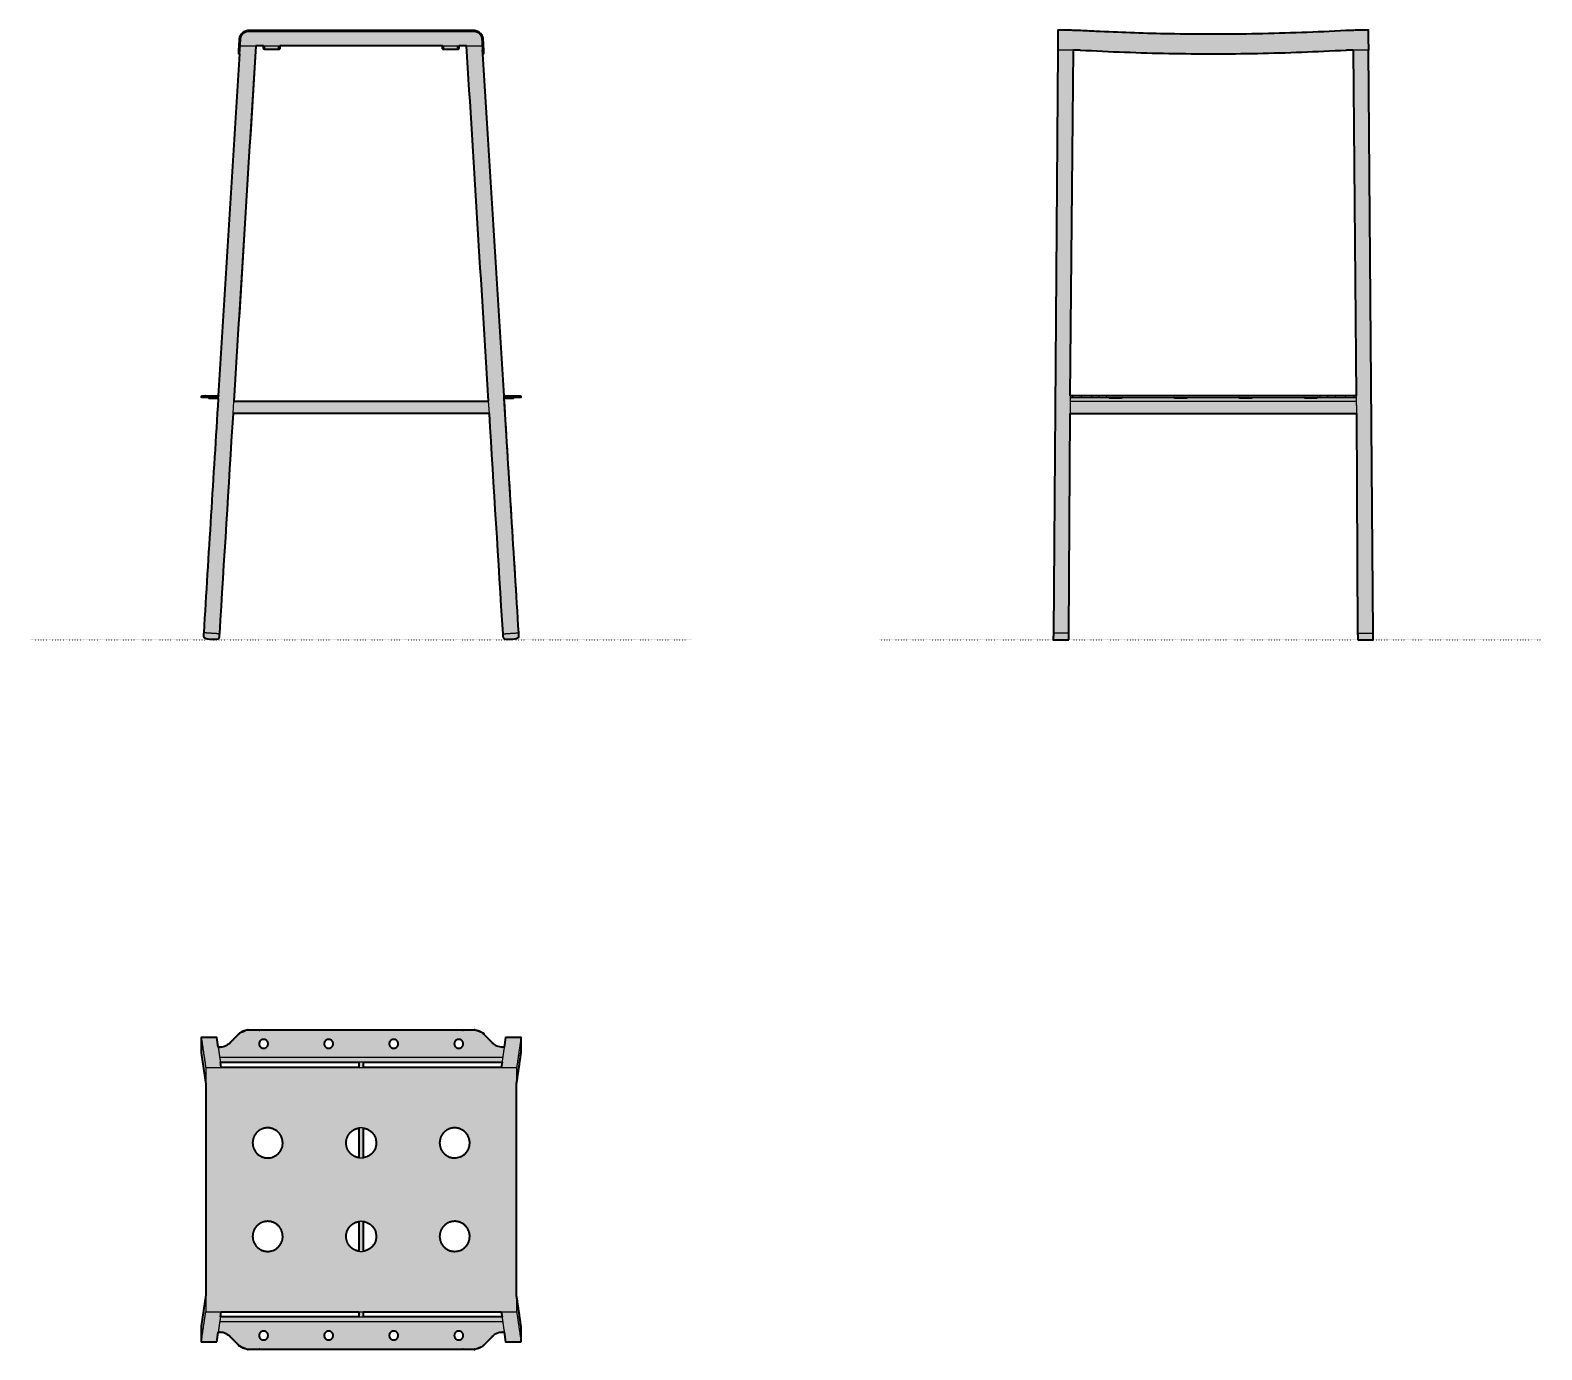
# Model space of a CAD drawing. Header units: millimetres. Extents: x 0 to 1859, y -873 to 750.
import ezdxf

# ---------------------------------------------------------------- set-up
doc = ezdxf.new("R2010")
doc.units = ezdxf.units.MM
doc.linetypes.add('Dots', pattern=[1, 0, -1])
doc.layers.add('Blocks', color=7, linetype='Continuous')
doc.layers.add('Blocks$Fill', color=7, linetype='Continuous', true_color=0xffffff)
for name, color, linetype, lineweight, true_color in [('Blocks$Inner', 7, 'Continuous', 25, 0x007f00), ('Blocks$Outline', 7, 'Continuous', 35, 0xff3f3f), ('Groud', 7, 'Dots', 25, 0x243775)]:
    doc.layers.add(name, color=color, linetype=linetype, lineweight=lineweight, true_color=true_color)

# ---------------------------------------------------------------- blocks, each defined once
blk = doc.blocks.new('Balcony Barstool Top')
at = {"layer": 'Blocks$Fill'}
h = blk.add_hatch(color=256, dxfattribs=at)
h.paths.add_polyline_path([(510.7, 136), (516.3, 174.7), (516.3, 174.7), (516.3, 174.8), (516.3, 174.8), (516.4, 174.8), (516.4, 174.9), (516.4, 174.9), (516.4, 175), (516.4, 175), (516.4, 175.1), (516.4, 175.4), (516.4, 176.7), (516.4, 193.1), (516.4, 193.5), (516.4, 193.6), (516.4, 193.7), (516.4, 193.7), (516.4, 193.7), (516.4, 193.7), (516.4, 193.7), (516.4, 193.7), (516.4, 193.7), (516.4, 193.8), (516.4, 193.8), (516.4, 193.8), (516.4, 193.8), (516.4, 193.8), (516.4, 193.8), (516.4, 193.8), (516.4, 193.8), (516.4, 193.8), (516.4, 193.8), (516.4, 193.8), (516.4, 193.8), (516.4, 193.8), (516.4, 193.8), (516.4, 193.8), (516.4, 193.8), (516.4, 193.8), (516.4, 193.8), (516.4, 193.8), (516.4, 193.8), (516.4, 193.8), (516.4, 193.8), (516.4, 193.8), (516.4, 193.8), (516.4, 193.8), (516.4, 193.8), (516.4, 193.8), (516.4, 193.8), (516.4, 193.8), (516.4, 193.8), (516.4, 193.8), (516.4, 193.8), (516.4, 193.8), (516.4, 193.8), (516.4, 193.8), (516.4, 193.8), (516.4, 193.8), (516.4, 193.8), (516.4, 193.8), (516.4, 193.8), (516.4, 193.8), (516.4, 193.8), (516.4, 193.8), (516.4, 193.8), (516.4, 193.8), (516.4, 193.8), (516.4, 193.8), (516.4, 193.8), (516.4, 193.8), (516.4, 193.8), (516.4, 193.8), (516.4, 193.8), (516.4, 193.8), (516.4, 193.8), (497.4, 193.8), (497.4, 193.8), (497.4, 193.8), (497.4, 193.8), (497.4, 193.8), (497.4, 193.8), (497.4, 193.8), (497.4, 193.8), (497.4, 193.8), (497.4, 193.8), (497.4, 193.8), (497.4, 193.8), (497.4, 193.8), (497.4, 193.8), (497.4, 193.8), (497.4, 193.8), (497.3, 193.8), (497.3, 193.8), (497.3, 193.8), (497.3, 193.8), (497.3, 193.8), (497.3, 193.8), (497.3, 193.8), (497.3, 193.8), (497.3, 193.8), (497.3, 193.8), (497.3, 193.8), (497.3, 193.8), (497.3, 193.8), (497.3, 193.8), (497.3, 193.8), (497.3, 193.8), (497.3, 193.8), (497.3, 193.8), (497.3, 193.8), (497.3, 193.8), (497.3, 193.8), (497.3, 193.8), (497.3, 193.8), (497.3, 193.8), (497.3, 193.8), (497.3, 193.8), (497.3, 193.8), (497.3, 193.8), (497.3, 193.7), (497.3, 193.7), (497.3, 193.7), (497.3, 193.6), (495.6, 181.7), (491.9, 181.8), (491.5, 181.8), (491.2, 181.8), (490.8, 181.9), (490.5, 181.9), (490.1, 182), (489.7, 182), (489.4, 182.1), (489, 182.2), (488.6, 182.3), (488.3, 182.4), (487.9, 182.5), (487.6, 182.6), (487.2, 182.8), (486.9, 182.9), (486.5, 183.1), (486.2, 183.2), (485.8, 183.4), (485.5, 183.6), (485.2, 183.7), (484.9, 183.9), (484.5, 184.1), (484.2, 184.3), (483.9, 184.6), (483.6, 184.8), (483.3, 185), (483, 185.2), (482.8, 185.5), (482.5, 185.7), (482.2, 186), (482, 186.2), (469.5, 198.9), (469.2, 199.1), (469, 199.3), (468.8, 199.5), (468.5, 199.7), (468.3, 199.9), (468, 200.1), (467.8, 200.3), (467.5, 200.5), (467.2, 200.7), (467, 200.8), (466.7, 201), (466.4, 201.2), (466.1, 201.3), (465.8, 201.5), (465.5, 201.6), (465.2, 201.7), (464.9, 201.9), (464.6, 202), (464.3, 202.1), (464, 202.2), (463.7, 202.3), (463.4, 202.3), (463.1, 202.4), (462.7, 202.5), (462.4, 202.5), (462.1, 202.6), (461.8, 202.6), (461.5, 202.7), (461.2, 202.7), (460.8, 202.7), (460.5, 202.7), (460.2, 202.7), (179.2, 202.7), (178.9, 202.7), (178.6, 202.7), (178.3, 202.7), (178, 202.7), (177.6, 202.6), (177.3, 202.6), (177, 202.5), (176.7, 202.5), (176.4, 202.4), (176.1, 202.3), (175.7, 202.3), (175.4, 202.2), (175.1, 202.1), (174.8, 202), (174.5, 201.9), (174.2, 201.7), (173.9, 201.6), (173.6, 201.5), (173.3, 201.3), (173, 201.2), (172.7, 201), (172.5, 200.8), (172.2, 200.7), (171.9, 200.5), (171.7, 200.3), (171.4, 200.1), (171.1, 199.9), (170.9, 199.7), (170.7, 199.5), (170.4, 199.3), (170.2, 199.1), (170, 198.9), (157.5, 186.2), (157.2, 186), (156.9, 185.7), (156.7, 185.5), (156.4, 185.2), (156.1, 185), (155.8, 184.8), (155.5, 184.6), (155.2, 184.3), (154.9, 184.1), (154.6, 183.9), (154.2, 183.7), (153.9, 183.6), (153.6, 183.4), (153.3, 183.2), (152.9, 183.1), (152.6, 182.9), (152.2, 182.8), (151.9, 182.6), (151.5, 182.5), (151.2, 182.4), (150.8, 182.3), (150.4, 182.2), (150.1, 182.1), (149.7, 182), (149.3, 182), (149, 181.9), (148.6, 181.9), (148.2, 181.8), (147.9, 181.8), (147.5, 181.8), (147.1, 181.8), (146.8, 181.8), (143.9, 181.7), (142.1, 193.6), (142.1, 193.7), (142.1, 193.7), (142.1, 193.7), (142.1, 193.8), (142.1, 193.8), (142.1, 193.8), (142.1, 193.8), (142.1, 193.8), (142.1, 193.8), (142.1, 193.8), (142.1, 193.8), (142.1, 193.8), (142.1, 193.8), (142.1, 193.8), (142.1, 193.8), (142.1, 193.8), (142.1, 193.8), (142.1, 193.8), (142.1, 193.8), (142.1, 193.8), (142.1, 193.8), (142.1, 193.8), (142.1, 193.8), (142.1, 193.8), (142.1, 193.8), (142.1, 193.8), (142.1, 193.8), (142.1, 193.8), (142.1, 193.8), (142.1, 193.8), (142.1, 193.8), (142.1, 193.8), (142.1, 193.8), (142.1, 193.8), (142.1, 193.8), (142.1, 193.8), (142.1, 193.8), (142.1, 193.8), (142.1, 193.8), (142.1, 193.8), (142.1, 193.8), (142.1, 193.8), (142.1, 193.8), (142.1, 193.8), (142.1, 193.8), (142.1, 193.8), (142.1, 193.8), (123.1, 193.8), (123.1, 193.8), (123.1, 193.8), (123.1, 193.8), (123.1, 193.8), (123.1, 193.8), (123.1, 193.8), (123.1, 193.8), (123.1, 193.8), (123.1, 193.8), (123.1, 193.8), (123.1, 193.8), (123.1, 193.8), (123.1, 193.8), (123.1, 193.8), (123.1, 193.8), (123.1, 193.8), (123.1, 193.8), (123.1, 193.8), (123.1, 193.8), (123.1, 193.8), (123.1, 193.8), (123.1, 193.8), (123.1, 193.8), (123.1, 193.8), (123.1, 193.8), (123.1, 193.8), (123.1, 193.8), (123.1, 193.8), (123.1, 193.8), (123.1, 193.8), (123.1, 193.8), (123.1, 193.8), (123.1, 193.8), (123.1, 193.8), (123.1, 193.8), (123.1, 193.8), (123.1, 193.8), (123.1, 193.8), (123.1, 193.8), (123.1, 193.8), (123.1, 193.8), (123.1, 193.8), (123.1, 193.8), (123.1, 193.8), (123.1, 193.8), (123.1, 193.8), (123.1, 193.8), (123.1, 193.8), (123.1, 193.8), (123.1, 193.8), (123.1, 193.8), (123, 193.8), (123, 193.8), (123, 193.7), (123, 193.7), (123, 193.7), (123, 193.7), (123, 193.7), (123, 193.7), (123, 193.6), (123, 193.5), (123, 193.1), (123, 176.7), (123, 175.4), (123, 175.1), (123, 175), (123, 175), (123.1, 174.9), (123.1, 174.9), (123.1, 174.8), (123.1, 174.8), (123.1, 174.8), (123.1, 174.7), (123.1, 174.7), (128.7, 136.1), (128.7, -123.1), (123.1, -161.7), (123.1, -161.8), (123.1, -161.8), (123.1, -161.8), (123.1, -161.9), (123.1, -161.9), (123.1, -162), (123, -162), (123, -162.1), (123, -162.2), (123, -162.5), (123, -163.7), (123, -180.2), (123, -180.6), (123, -180.7), (123, -180.7), (123, -180.7), (123, -180.7), (123, -180.8), (123, -180.8), (123, -180.8), (123, -180.8), (123, -180.8), (123.1, -180.8), (123.1, -180.8), (123.1, -180.8), (123.1, -180.8), (123.1, -180.8), (123.1, -180.8), (123.1, -180.8), (123.1, -180.8), (123.1, -180.8), (123.1, -180.8), (123.1, -180.8), (123.1, -180.8), (123.1, -180.8), (123.1, -180.8), (142.1, -180.8), (142.1, -180.8), (142.1, -180.8), (142.1, -180.8), (142.1, -180.8), (142.1, -180.8), (142.1, -180.8), (142.1, -180.8), (142.1, -180.8), (142.1, -180.8), (142.1, -180.8), (142.1, -180.8), (142.1, -180.8), (142.1, -180.8), (142.1, -180.8), (142.1, -180.8), (142.1, -180.8), (142.1, -180.8), (142.1, -180.8), (142.1, -180.8), (142.1, -180.8), (142.1, -180.8), (142.1, -180.8), (142.1, -180.8), (142.1, -180.8), (142.1, -180.8), (142.1, -180.8), (142.1, -180.8), (142.1, -180.8), (142.1, -180.8), (142.1, -180.8), (142.1, -180.8), (142.1, -180.8), (142.1, -180.8), (142.1, -180.8), (142.1, -180.8), (142.1, -180.8), (142.1, -180.8), (142.1, -180.8), (142.1, -180.8), (142.1, -180.8), (142.1, -180.8), (142.1, -180.8), (142.1, -180.8), (142.1, -180.8), (142.1, -180.8), (142.1, -180.8), (142.1, -180.8), (142.1, -180.7), (142.1, -180.7), (143.9, -168.7), (147.5, -168.8), (147.9, -168.8), (148.2, -168.9), (148.6, -168.9), (149, -169), (149.3, -169), (149.7, -169.1), (150.1, -169.2), (150.4, -169.2), (150.8, -169.3), (151.2, -169.4), (151.5, -169.6), (151.9, -169.7), (152.2, -169.8), (152.6, -170), (152.9, -170.1), (153.3, -170.3), (153.6, -170.4), (153.9, -170.6), (154.2, -170.8), (154.6, -171), (154.9, -171.2), (155.2, -171.4), (155.5, -171.6), (155.8, -171.8), (156.1, -172), (156.4, -172.3), (156.7, -172.5), (156.9, -172.7), (157.2, -173), (157.5, -173.3), (170, -185.9), (170.2, -186.1), (170.4, -186.3), (170.7, -186.6), (170.9, -186.8), (171.1, -187), (171.4, -187.2), (171.7, -187.4), (171.9, -187.5), (172.2, -187.7), (172.5, -187.9), (172.7, -188), (173, -188.2), (173.3, -188.4), (173.6, -188.5), (173.9, -188.6), (174.2, -188.8), (174.5, -188.9), (174.8, -189), (175.1, -189.1), (175.4, -189.2), (175.7, -189.3), (176.1, -189.4), (176.4, -189.5), (176.7, -189.5), (177, -189.6), (177.3, -189.6), (177.6, -189.7), (178, -189.7), (178.3, -189.7), (178.6, -189.8), (178.9, -189.8), (179.2, -189.8), (460.2, -189.8), (460.5, -189.8), (460.8, -189.8), (461.2, -189.7), (461.5, -189.7), (461.8, -189.7), (462.1, -189.6), (462.4, -189.6), (462.7, -189.5), (463.1, -189.5), (463.4, -189.4), (463.7, -189.3), (464, -189.2), (464.3, -189.1), (464.6, -189), (464.9, -188.9), (465.2, -188.8), (465.5, -188.6), (465.8, -188.5), (466.1, -188.4), (466.4, -188.2), (466.7, -188), (467, -187.9), (467.2, -187.7), (467.5, -187.5), (467.8, -187.4), (468, -187.2), (468.3, -187), (468.5, -186.8), (468.8, -186.6), (469, -186.3), (469.2, -186.1), (469.5, -185.9), (482, -173.3), (482.2, -173), (482.5, -172.7), (482.8, -172.5), (483, -172.3), (483.3, -172), (483.6, -171.8), (483.9, -171.6), (484.2, -171.4), (484.5, -171.2), (484.9, -171), (485.2, -170.8), (485.5, -170.6), (485.8, -170.4), (486.2, -170.3), (486.5, -170.1), (486.9, -170), (487.2, -169.8), (487.6, -169.7), (487.9, -169.6), (488.3, -169.4), (488.6, -169.3), (489, -169.2), (489.4, -169.2), (489.7, -169.1), (490.1, -169), (490.5, -169), (490.8, -168.9), (491.2, -168.9), (491.5, -168.8), (491.9, -168.8), (492.3, -168.8), (492.6, -168.8), (495.6, -168.7), (497.3, -180.7), (497.3, -180.7), (497.3, -180.8), (497.3, -180.8), (497.3, -180.8), (497.3, -180.8), (497.3, -180.8), (497.3, -180.8), (497.3, -180.8), (497.3, -180.8), (497.3, -180.8), (497.3, -180.8), (497.3, -180.8), (497.3, -180.8), (497.3, -180.8), (497.3, -180.8), (497.3, -180.8), (497.3, -180.8), (497.3, -180.8), (497.3, -180.8), (497.3, -180.8), (497.3, -180.8), (497.3, -180.8), (497.3, -180.8), (497.3, -180.8), (497.3, -180.8), (497.3, -180.8), (497.3, -180.8), (497.3, -180.8), (497.3, -180.8), (497.4, -180.8), (497.4, -180.8), (497.4, -180.8), (497.4, -180.8), (497.4, -180.8), (497.4, -180.8), (497.4, -180.8), (497.4, -180.8), (497.4, -180.8), (497.4, -180.8), (497.4, -180.8), (497.4, -180.8), (497.4, -180.8), (497.4, -180.8), (497.4, -180.8), (497.4, -180.8), (497.4, -180.8), (497.4, -180.8), (516.4, -180.8), (516.4, -180.8), (516.4, -180.8), (516.4, -180.8), (516.4, -180.8), (516.4, -180.8), (516.4, -180.8), (516.4, -180.8), (516.4, -180.8), (516.4, -180.8), (516.4, -180.8), (516.4, -180.8), (516.4, -180.8), (516.4, -180.8), (516.4, -180.8), (516.4, -180.8), (516.4, -180.8), (516.4, -180.8), (516.4, -180.8), (516.4, -180.8), (516.4, -180.8), (516.4, -180.8), (516.4, -180.7), (516.4, -180.7), (516.4, -180.7), (516.4, -180.7), (516.4, -180.6), (516.4, -180.2), (516.4, -163.7), (516.4, -162.5), (516.4, -162.2), (516.4, -162.1), (516.4, -162), (516.4, -162), (516.4, -161.9), (516.4, -161.9), (516.3, -161.8), (516.3, -161.8), (516.3, -161.8), (516.3, -161.7), (510.7, -123.2)], flags=0)
h.paths.add_polyline_path([(492.9, 163.1), (492, 156.9), (488.9, 156.9), (487, 156.9), (483.1, 156.9), (428.7, 156.9), (374.2, 156.9), (322.7, 156.9), (322.7, 163.1)], flags=0)
h.paths.add_polyline_path([(147.5, 156.9), (146.6, 163.1), (316.7, 163.1), (316.7, 156.9), (156.3, 156.9), (154.4, 156.9), (147.5, 156.9)], flags=0)
h.paths.add_polyline_path([(279.7, 180.4), (279.6, 180.4), (279.5, 180.4), (279.3, 180.4), (279.2, 180.4), (279.1, 180.5), (279, 180.5), (278.8, 180.5), (278.7, 180.5), (278.6, 180.5), (278.5, 180.6), (278.3, 180.6), (278.2, 180.6), (278.1, 180.7), (277.9, 180.7), (277.8, 180.8), (277.7, 180.8), (277.6, 180.9), (277.4, 180.9), (277.3, 181), (277.2, 181), (277.1, 181.1), (276.9, 181.2), (276.8, 181.2), (276.7, 181.3), (276.6, 181.4), (276.5, 181.5), (276.4, 181.6), (276.2, 181.7), (276.1, 181.7), (276, 181.8), (275.9, 181.9), (275.8, 182), (275.7, 182.1), (275.6, 182.2), (275.5, 182.3), (275.4, 182.5), (275.4, 182.6), (275.3, 182.7), (275.2, 182.8), (275.1, 182.9), (275, 183), (275, 183.2), (274.9, 183.3), (274.8, 183.4), (274.8, 183.5), (274.7, 183.6), (274.7, 183.8), (274.6, 183.9), (274.5, 184), (274.5, 184.2), (274.5, 184.3), (274.4, 184.4), (274.4, 184.5), (274.4, 184.7), (274.3, 184.8), (274.3, 184.9), (274.3, 185), (274.3, 185.2), (274.2, 185.3), (274.2, 185.4), (274.2, 185.6), (274.2, 185.7), (274.2, 185.8), (274.2, 185.9), (274.2, 186), (274.2, 186.2), (274.2, 186.3), (274.2, 186.4), (274.2, 186.5), (274.3, 186.7), (274.3, 186.8), (274.3, 186.9), (274.3, 187.1), (274.4, 187.2), (274.4, 187.3), (274.4, 187.4), (274.5, 187.6), (274.5, 187.7), (274.5, 187.8), (274.6, 187.9), (274.7, 188.1), (274.7, 188.2), (274.8, 188.3), (274.8, 188.4), (274.9, 188.6), (275, 188.7), (275, 188.8), (275.1, 188.9), (275.2, 189), (275.3, 189.2), (275.4, 189.3), (275.4, 189.4), (275.5, 189.5), (275.6, 189.6), (275.7, 189.7), (275.8, 189.8), (275.9, 189.9), (276, 190), (276.1, 190.1), (276.2, 190.2), (276.4, 190.3), (276.5, 190.4), (276.6, 190.4), (276.7, 190.5), (276.8, 190.6), (276.9, 190.7), (277.1, 190.7), (277.2, 190.8), (277.3, 190.9), (277.4, 190.9), (277.6, 191), (277.7, 191), (277.8, 191.1), (277.9, 191.1), (278.1, 191.2), (278.2, 191.2), (278.3, 191.2), (278.5, 191.3), (278.6, 191.3), (278.7, 191.3), (278.8, 191.4), (279, 191.4), (279.1, 191.4), (279.2, 191.4), (279.3, 191.4), (279.5, 191.4), (279.6, 191.4), (279.7, 191.4), (279.8, 191.4), (280, 191.4), (280.1, 191.4), (280.2, 191.4), (280.3, 191.4), (280.5, 191.4), (280.6, 191.4), (280.7, 191.3), (280.8, 191.3), (281, 191.3), (281.1, 191.2), (281.2, 191.2), (281.4, 191.2), (281.5, 191.1), (281.6, 191.1), (281.7, 191), (281.9, 191), (282, 190.9), (282.1, 190.9), (282.2, 190.8), (282.4, 190.7), (282.5, 190.7), (282.6, 190.6), (282.7, 190.5), (282.8, 190.4), (283, 190.4), (283.1, 190.3), (283.2, 190.2), (283.3, 190.1), (283.4, 190), (283.5, 189.9), (283.6, 189.8), (283.7, 189.7), (283.8, 189.6), (283.9, 189.5), (284, 189.4), (284.1, 189.3), (284.2, 189.2), (284.2, 189), (284.3, 188.9), (284.4, 188.8), (284.5, 188.7), (284.5, 188.6), (284.6, 188.4), (284.7, 188.3), (284.7, 188.2), (284.8, 188.1), (284.8, 187.9), (284.9, 187.8), (284.9, 187.7), (285, 187.6), (285, 187.4), (285, 187.3), (285.1, 187.2), (285.1, 187.1), (285.1, 186.9), (285.1, 186.8), (285.2, 186.7), (285.2, 186.5), (285.2, 186.4), (285.2, 186.3), (285.2, 186.2), (285.2, 186), (285.2, 185.9), (285.2, 185.8), (285.2, 185.7), (285.2, 185.6), (285.2, 185.4), (285.2, 185.3), (285.2, 185.2), (285.1, 185), (285.1, 184.9), (285.1, 184.8), (285.1, 184.7), (285, 184.5), (285, 184.4), (285, 184.3), (284.9, 184.2), (284.9, 184), (284.8, 183.9), (284.8, 183.8), (284.7, 183.6), (284.7, 183.5), (284.6, 183.4), (284.5, 183.3), (284.5, 183.2), (284.4, 183), (284.3, 182.9), (284.2, 182.8), (284.2, 182.7), (284.1, 182.6), (284, 182.5), (283.9, 182.3), (283.8, 182.2), (283.7, 182.1), (283.6, 182), (283.5, 181.9), (283.4, 181.8), (283.3, 181.7), (283.2, 181.7), (283.1, 181.6), (283, 181.5), (282.8, 181.4), (282.7, 181.3), (282.6, 181.2), (282.5, 181.2), (282.4, 181.1), (282.2, 181), (282.1, 181), (282, 180.9), (281.9, 180.9), (281.7, 180.8), (281.6, 180.8), (281.5, 180.7), (281.4, 180.7), (281.2, 180.6), (281.1, 180.6), (281, 180.6), (280.8, 180.5), (280.7, 180.5), (280.6, 180.5), (280.5, 180.5), (280.3, 180.5), (280.2, 180.4), (280.1, 180.4), (280, 180.4), (279.8, 180.4)], flags=0)
h.paths.add_polyline_path([(359.7, 180.4), (359.6, 180.4), (359.5, 180.4), (359.3, 180.4), (359.2, 180.4), (359.1, 180.5), (359, 180.5), (358.8, 180.5), (358.7, 180.5), (358.6, 180.5), (358.5, 180.6), (358.3, 180.6), (358.2, 180.6), (358.1, 180.7), (357.9, 180.7), (357.8, 180.8), (357.7, 180.8), (357.6, 180.9), (357.4, 180.9), (357.3, 181), (357.2, 181), (357.1, 181.1), (356.9, 181.2), (356.8, 181.2), (356.7, 181.3), (356.6, 181.4), (356.5, 181.5), (356.4, 181.6), (356.2, 181.7), (356.1, 181.7), (356, 181.8), (355.9, 181.9), (355.8, 182), (355.7, 182.1), (355.6, 182.2), (355.5, 182.3), (355.4, 182.5), (355.4, 182.6), (355.3, 182.7), (355.2, 182.8), (355.1, 182.9), (355, 183), (355, 183.2), (354.9, 183.3), (354.8, 183.4), (354.8, 183.5), (354.7, 183.6), (354.7, 183.8), (354.6, 183.9), (354.5, 184), (354.5, 184.2), (354.5, 184.3), (354.4, 184.4), (354.4, 184.5), (354.4, 184.7), (354.3, 184.8), (354.3, 184.9), (354.3, 185), (354.3, 185.2), (354.2, 185.3), (354.2, 185.4), (354.2, 185.6), (354.2, 185.7), (354.2, 185.8), (354.2, 185.9), (354.2, 186), (354.2, 186.2), (354.2, 186.3), (354.2, 186.4), (354.2, 186.5), (354.3, 186.7), (354.3, 186.8), (354.3, 186.9), (354.3, 187.1), (354.4, 187.2), (354.4, 187.3), (354.4, 187.4), (354.5, 187.6), (354.5, 187.7), (354.5, 187.8), (354.6, 187.9), (354.7, 188.1), (354.7, 188.2), (354.8, 188.3), (354.8, 188.4), (354.9, 188.6), (355, 188.7), (355, 188.8), (355.1, 188.9), (355.2, 189), (355.3, 189.2), (355.4, 189.3), (355.4, 189.4), (355.5, 189.5), (355.6, 189.6), (355.7, 189.7), (355.8, 189.8), (355.9, 189.9), (356, 190), (356.1, 190.1), (356.2, 190.2), (356.4, 190.3), (356.5, 190.4), (356.6, 190.4), (356.7, 190.5), (356.8, 190.6), (356.9, 190.7), (357.1, 190.7), (357.2, 190.8), (357.3, 190.9), (357.4, 190.9), (357.6, 191), (357.7, 191), (357.8, 191.1), (357.9, 191.1), (358.1, 191.2), (358.2, 191.2), (358.3, 191.2), (358.5, 191.3), (358.6, 191.3), (358.7, 191.3), (358.8, 191.4), (359, 191.4), (359.1, 191.4), (359.2, 191.4), (359.3, 191.4), (359.5, 191.4), (359.6, 191.4), (359.7, 191.4), (359.8, 191.4), (360, 191.4), (360.1, 191.4), (360.2, 191.4), (360.3, 191.4), (360.5, 191.4), (360.6, 191.4), (360.7, 191.3), (360.8, 191.3), (361, 191.3), (361.1, 191.2), (361.2, 191.2), (361.4, 191.2), (361.5, 191.1), (361.6, 191.1), (361.7, 191), (361.9, 191), (362, 190.9), (362.1, 190.9), (362.2, 190.8), (362.4, 190.7), (362.5, 190.7), (362.6, 190.6), (362.7, 190.5), (362.8, 190.4), (363, 190.4), (363.1, 190.3), (363.2, 190.2), (363.3, 190.1), (363.4, 190), (363.5, 189.9), (363.6, 189.8), (363.7, 189.7), (363.8, 189.6), (363.9, 189.5), (364, 189.4), (364.1, 189.3), (364.2, 189.2), (364.2, 189), (364.3, 188.9), (364.4, 188.8), (364.5, 188.7), (364.5, 188.6), (364.6, 188.4), (364.7, 188.3), (364.7, 188.2), (364.8, 188.1), (364.8, 187.9), (364.9, 187.8), (364.9, 187.7), (365, 187.6), (365, 187.4), (365, 187.3), (365.1, 187.2), (365.1, 187.1), (365.1, 186.9), (365.1, 186.8), (365.2, 186.7), (365.2, 186.5), (365.2, 186.4), (365.2, 186.3), (365.2, 186.2), (365.2, 186), (365.2, 185.9), (365.2, 185.8), (365.2, 185.7), (365.2, 185.6), (365.2, 185.4), (365.2, 185.3), (365.2, 185.2), (365.1, 185), (365.1, 184.9), (365.1, 184.8), (365.1, 184.7), (365, 184.5), (365, 184.4), (365, 184.3), (364.9, 184.2), (364.9, 184), (364.8, 183.9), (364.8, 183.8), (364.7, 183.6), (364.7, 183.5), (364.6, 183.4), (364.5, 183.3), (364.5, 183.2), (364.4, 183), (364.3, 182.9), (364.2, 182.8), (364.2, 182.7), (364.1, 182.6), (364, 182.5), (363.9, 182.3), (363.8, 182.2), (363.7, 182.1), (363.6, 182), (363.5, 181.9), (363.4, 181.8), (363.3, 181.7), (363.2, 181.7), (363.1, 181.6), (363, 181.5), (362.8, 181.4), (362.7, 181.3), (362.6, 181.2), (362.5, 181.2), (362.4, 181.1), (362.2, 181), (362.1, 181), (362, 180.9), (361.9, 180.9), (361.7, 180.8), (361.6, 180.8), (361.5, 180.7), (361.4, 180.7), (361.2, 180.6), (361.1, 180.6), (361, 180.6), (360.8, 180.5), (360.7, 180.5), (360.6, 180.5), (360.5, 180.5), (360.3, 180.5), (360.2, 180.4), (360.1, 180.4), (360, 180.4), (359.8, 180.4)], flags=0)
h.paths.add_polyline_path([(199.7, 180.4), (199.6, 180.4), (199.5, 180.4), (199.3, 180.4), (199.2, 180.4), (199.1, 180.5), (199, 180.5), (198.8, 180.5), (198.7, 180.5), (198.6, 180.5), (198.5, 180.6), (198.3, 180.6), (198.2, 180.6), (198.1, 180.7), (197.9, 180.7), (197.8, 180.8), (197.7, 180.8), (197.6, 180.9), (197.4, 180.9), (197.3, 181), (197.2, 181), (197.1, 181.1), (196.9, 181.2), (196.8, 181.2), (196.7, 181.3), (196.6, 181.4), (196.5, 181.5), (196.4, 181.6), (196.2, 181.7), (196.1, 181.7), (196, 181.8), (195.9, 181.9), (195.8, 182), (195.7, 182.1), (195.6, 182.2), (195.5, 182.3), (195.4, 182.5), (195.4, 182.6), (195.3, 182.7), (195.2, 182.8), (195.1, 182.9), (195, 183), (195, 183.2), (194.9, 183.3), (194.8, 183.4), (194.8, 183.5), (194.7, 183.6), (194.7, 183.8), (194.6, 183.9), (194.5, 184), (194.5, 184.2), (194.5, 184.3), (194.4, 184.4), (194.4, 184.5), (194.4, 184.7), (194.3, 184.8), (194.3, 184.9), (194.3, 185), (194.3, 185.2), (194.2, 185.3), (194.2, 185.4), (194.2, 185.6), (194.2, 185.7), (194.2, 185.8), (194.2, 185.9), (194.2, 186), (194.2, 186.2), (194.2, 186.3), (194.2, 186.4), (194.2, 186.5), (194.3, 186.7), (194.3, 186.8), (194.3, 186.9), (194.3, 187.1), (194.4, 187.2), (194.4, 187.3), (194.4, 187.4), (194.5, 187.6), (194.5, 187.7), (194.5, 187.8), (194.6, 187.9), (194.7, 188.1), (194.7, 188.2), (194.8, 188.3), (194.8, 188.4), (194.9, 188.6), (195, 188.7), (195, 188.8), (195.1, 188.9), (195.2, 189), (195.3, 189.2), (195.4, 189.3), (195.4, 189.4), (195.5, 189.5), (195.6, 189.6), (195.7, 189.7), (195.8, 189.8), (195.9, 189.9), (196, 190), (196.1, 190.1), (196.2, 190.2), (196.4, 190.3), (196.5, 190.4), (196.6, 190.4), (196.7, 190.5), (196.8, 190.6), (196.9, 190.7), (197.1, 190.7), (197.2, 190.8), (197.3, 190.9), (197.4, 190.9), (197.6, 191), (197.7, 191), (197.8, 191.1), (197.9, 191.1), (198.1, 191.2), (198.2, 191.2), (198.3, 191.2), (198.5, 191.3), (198.6, 191.3), (198.7, 191.3), (198.8, 191.4), (199, 191.4), (199.1, 191.4), (199.2, 191.4), (199.3, 191.4), (199.5, 191.4), (199.6, 191.4), (199.7, 191.4), (199.8, 191.4), (200, 191.4), (200.1, 191.4), (200.2, 191.4), (200.3, 191.4), (200.5, 191.4), (200.6, 191.4), (200.7, 191.3), (200.8, 191.3), (201, 191.3), (201.1, 191.2), (201.2, 191.2), (201.4, 191.2), (201.5, 191.1), (201.6, 191.1), (201.7, 191), (201.9, 191), (202, 190.9), (202.1, 190.9), (202.2, 190.8), (202.4, 190.7), (202.5, 190.7), (202.6, 190.6), (202.7, 190.5), (202.8, 190.4), (203, 190.4), (203.1, 190.3), (203.2, 190.2), (203.3, 190.1), (203.4, 190), (203.5, 189.9), (203.6, 189.8), (203.7, 189.7), (203.8, 189.6), (203.9, 189.5), (204, 189.4), (204.1, 189.3), (204.2, 189.2), (204.2, 189), (204.3, 188.9), (204.4, 188.8), (204.5, 188.7), (204.5, 188.6), (204.6, 188.4), (204.7, 188.3), (204.7, 188.2), (204.8, 188.1), (204.8, 187.9), (204.9, 187.8), (204.9, 187.7), (205, 187.6), (205, 187.4), (205, 187.3), (205.1, 187.2), (205.1, 187.1), (205.1, 186.9), (205.1, 186.8), (205.2, 186.7), (205.2, 186.5), (205.2, 186.4), (205.2, 186.3), (205.2, 186.2), (205.2, 186), (205.2, 185.9), (205.2, 185.8), (205.2, 185.7), (205.2, 185.6), (205.2, 185.4), (205.2, 185.3), (205.2, 185.2), (205.1, 185), (205.1, 184.9), (205.1, 184.8), (205.1, 184.7), (205, 184.5), (205, 184.4), (205, 184.3), (204.9, 184.2), (204.9, 184), (204.8, 183.9), (204.8, 183.8), (204.7, 183.6), (204.7, 183.5), (204.6, 183.4), (204.5, 183.3), (204.5, 183.2), (204.4, 183), (204.3, 182.9), (204.2, 182.8), (204.2, 182.7), (204.1, 182.6), (204, 182.5), (203.9, 182.3), (203.8, 182.2), (203.7, 182.1), (203.6, 182), (203.5, 181.9), (203.4, 181.8), (203.3, 181.7), (203.2, 181.7), (203.1, 181.6), (203, 181.5), (202.8, 181.4), (202.7, 181.3), (202.6, 181.2), (202.5, 181.2), (202.4, 181.1), (202.2, 181), (202.1, 181), (202, 180.9), (201.9, 180.9), (201.7, 180.8), (201.6, 180.8), (201.5, 180.7), (201.4, 180.7), (201.2, 180.6), (201.1, 180.6), (201, 180.6), (200.8, 180.5), (200.7, 180.5), (200.6, 180.5), (200.5, 180.5), (200.3, 180.5), (200.2, 180.4), (200.1, 180.4), (200, 180.4), (199.8, 180.4)], flags=0)
h.paths.add_polyline_path([(439.7, 180.4), (439.6, 180.4), (439.5, 180.4), (439.3, 180.4), (439.2, 180.4), (439.1, 180.5), (439, 180.5), (438.8, 180.5), (438.7, 180.5), (438.6, 180.5), (438.5, 180.6), (438.3, 180.6), (438.2, 180.6), (438.1, 180.7), (437.9, 180.7), (437.8, 180.8), (437.7, 180.8), (437.6, 180.9), (437.4, 180.9), (437.3, 181), (437.2, 181), (437.1, 181.1), (436.9, 181.2), (436.8, 181.2), (436.7, 181.3), (436.6, 181.4), (436.5, 181.5), (436.4, 181.6), (436.2, 181.7), (436.1, 181.7), (436, 181.8), (435.9, 181.9), (435.8, 182), (435.7, 182.1), (435.6, 182.2), (435.5, 182.3), (435.4, 182.5), (435.4, 182.6), (435.3, 182.7), (435.2, 182.8), (435.1, 182.9), (435, 183), (435, 183.2), (434.9, 183.3), (434.8, 183.4), (434.8, 183.5), (434.7, 183.6), (434.7, 183.8), (434.6, 183.9), (434.5, 184), (434.5, 184.2), (434.5, 184.3), (434.4, 184.4), (434.4, 184.5), (434.4, 184.7), (434.3, 184.8), (434.3, 184.9), (434.3, 185), (434.3, 185.2), (434.2, 185.3), (434.2, 185.4), (434.2, 185.6), (434.2, 185.7), (434.2, 185.8), (434.2, 185.9), (434.2, 186), (434.2, 186.2), (434.2, 186.3), (434.2, 186.4), (434.2, 186.5), (434.3, 186.7), (434.3, 186.8), (434.3, 186.9), (434.3, 187.1), (434.4, 187.2), (434.4, 187.3), (434.4, 187.4), (434.5, 187.6), (434.5, 187.7), (434.5, 187.8), (434.6, 187.9), (434.7, 188.1), (434.7, 188.2), (434.8, 188.3), (434.8, 188.4), (434.9, 188.6), (435, 188.7), (435, 188.8), (435.1, 188.9), (435.2, 189), (435.3, 189.2), (435.4, 189.3), (435.4, 189.4), (435.5, 189.5), (435.6, 189.6), (435.7, 189.7), (435.8, 189.8), (435.9, 189.9), (436, 190), (436.1, 190.1), (436.2, 190.2), (436.4, 190.3), (436.5, 190.4), (436.6, 190.4), (436.7, 190.5), (436.8, 190.6), (436.9, 190.7), (437.1, 190.7), (437.2, 190.8), (437.3, 190.9), (437.4, 190.9), (437.6, 191), (437.7, 191), (437.8, 191.1), (437.9, 191.1), (438.1, 191.2), (438.2, 191.2), (438.3, 191.2), (438.5, 191.3), (438.6, 191.3), (438.7, 191.3), (438.8, 191.4), (439, 191.4), (439.1, 191.4), (439.2, 191.4), (439.3, 191.4), (439.5, 191.4), (439.6, 191.4), (439.7, 191.4), (439.8, 191.4), (440, 191.4), (440.1, 191.4), (440.2, 191.4), (440.3, 191.4), (440.5, 191.4), (440.6, 191.4), (440.7, 191.3), (440.8, 191.3), (441, 191.3), (441.1, 191.2), (441.2, 191.2), (441.4, 191.2), (441.5, 191.1), (441.6, 191.1), (441.7, 191), (441.9, 191), (442, 190.9), (442.1, 190.9), (442.2, 190.8), (442.4, 190.7), (442.5, 190.7), (442.6, 190.6), (442.7, 190.5), (442.8, 190.4), (443, 190.4), (443.1, 190.3), (443.2, 190.2), (443.3, 190.1), (443.4, 190), (443.5, 189.9), (443.6, 189.8), (443.7, 189.7), (443.8, 189.6), (443.9, 189.5), (444, 189.4), (444.1, 189.3), (444.2, 189.2), (444.2, 189), (444.3, 188.9), (444.4, 188.8), (444.5, 188.7), (444.5, 188.6), (444.6, 188.4), (444.7, 188.3), (444.7, 188.2), (444.8, 188.1), (444.8, 187.9), (444.9, 187.8), (444.9, 187.7), (445, 187.6), (445, 187.4), (445, 187.3), (445.1, 187.2), (445.1, 187.1), (445.1, 186.9), (445.1, 186.8), (445.2, 186.7), (445.2, 186.5), (445.2, 186.4), (445.2, 186.3), (445.2, 186.2), (445.2, 186), (445.2, 185.9), (445.2, 185.8), (445.2, 185.7), (445.2, 185.6), (445.2, 185.4), (445.2, 185.3), (445.2, 185.2), (445.1, 185), (445.1, 184.9), (445.1, 184.8), (445.1, 184.7), (445, 184.5), (445, 184.4), (445, 184.3), (444.9, 184.2), (444.9, 184), (444.8, 183.9), (444.8, 183.8), (444.7, 183.6), (444.7, 183.5), (444.6, 183.4), (444.5, 183.3), (444.5, 183.2), (444.4, 183), (444.3, 182.9), (444.2, 182.8), (444.2, 182.7), (444.1, 182.6), (444, 182.5), (443.9, 182.3), (443.8, 182.2), (443.7, 182.1), (443.6, 182), (443.5, 181.9), (443.4, 181.8), (443.3, 181.7), (443.2, 181.7), (443.1, 181.6), (443, 181.5), (442.8, 181.4), (442.7, 181.3), (442.6, 181.2), (442.5, 181.2), (442.4, 181.1), (442.2, 181), (442.1, 181), (442, 180.9), (441.9, 180.9), (441.7, 180.8), (441.6, 180.8), (441.5, 180.7), (441.4, 180.7), (441.2, 180.6), (441.1, 180.6), (441, 180.6), (440.8, 180.5), (440.7, 180.5), (440.6, 180.5), (440.5, 180.5), (440.3, 180.5), (440.2, 180.4), (440.1, 180.4), (440, 180.4), (439.8, 180.4)], flags=0)
h.paths.add_polyline_path([(316.7, 82.2), (316.7, 45.7), (316.1, 45.8), (315.4, 46), (315.1, 46.1), (314.7, 46.2), (314.3, 46.3), (313.9, 46.4), (313.6, 46.5), (313.2, 46.7), (312.8, 46.8), (312.5, 46.9), (312.1, 47.1), (311.8, 47.3), (311.4, 47.4), (311.1, 47.6), (310.7, 47.8), (310.4, 48), (310.1, 48.2), (309.7, 48.4), (309.4, 48.6), (309.1, 48.8), (308.8, 49.1), (308.4, 49.3), (308.1, 49.5), (307.8, 49.8), (307.5, 50), (307.3, 50.3), (307, 50.6), (306.7, 50.8), (306.4, 51.1), (306.2, 51.4), (305.9, 51.7), (305.6, 52), (305.4, 52.3), (305.1, 52.6), (304.9, 52.9), (304.7, 53.2), (304.4, 53.5), (304.2, 53.9), (304, 54.2), (303.8, 54.5), (303.6, 54.8), (303.4, 55.2), (303.2, 55.5), (303.1, 55.9), (302.9, 56.2), (302.7, 56.6), (302.6, 56.9), (302.5, 57.3), (302.3, 57.7), (302.2, 58), (302.1, 58.4), (301.9, 58.8), (301.8, 59.2), (301.7, 59.5), (301.7, 59.9), (301.6, 60.3), (301.5, 60.7), (301.4, 61.1), (301.4, 61.5), (301.3, 61.8), (301.3, 62.2), (301.3, 62.6), (301.2, 63), (301.2, 63.4), (301.2, 63.8), (301.2, 64.2), (301.2, 64.6), (301.2, 65), (301.3, 65.4), (301.3, 65.7), (301.3, 66.1), (301.4, 66.5), (301.4, 66.9), (301.5, 67.3), (301.6, 67.7), (301.7, 68), (301.7, 68.4), (301.8, 68.8), (302, 69.2), (302.1, 69.6), (302.2, 69.9), (302.3, 70.3), (302.5, 70.7), (302.6, 71), (302.8, 71.4), (302.9, 71.7), (303.1, 72.1), (303.3, 72.4), (303.4, 72.8), (303.6, 73.1), (303.8, 73.5), (304, 73.8), (304.2, 74.1), (304.4, 74.4), (304.7, 74.8), (304.9, 75.1), (305.1, 75.4), (305.4, 75.7), (305.6, 76), (305.9, 76.3), (306.2, 76.6), (306.4, 76.9), (306.7, 77.1), (307, 77.4), (307.3, 77.7), (307.6, 77.9), (307.9, 78.2), (308.2, 78.4), (308.5, 78.7), (308.8, 78.9), (309.1, 79.1), (309.4, 79.3), (309.7, 79.6), (310.1, 79.8), (310.4, 80), (310.8, 80.2), (311.1, 80.4), (311.4, 80.5), (311.8, 80.7), (312.1, 80.9), (312.5, 81), (312.9, 81.2), (313.2, 81.3), (313.6, 81.4), (314, 81.6), (314.3, 81.7), (314.7, 81.8), (315.1, 81.9), (315.5, 82), (315.8, 82.1), (316.2, 82.1)], flags=0)
h.paths.add_polyline_path([(322.7, 45.7), (322.7, 82.2), (323.3, 82.1), (323.6, 82.1), (324, 82), (324.3, 81.9), (324.7, 81.8), (325.1, 81.7), (325.5, 81.5), (326, 81.4), (326.4, 81.2), (326.8, 81.1), (327.2, 80.9), (327.6, 80.7), (328, 80.5), (328.4, 80.3), (328.8, 80.1), (329.2, 79.8), (329.6, 79.6), (330, 79.4), (330.4, 79.1), (330.7, 78.8), (331.1, 78.6), (331.5, 78.3), (331.8, 78), (332.1, 77.7), (332.5, 77.4), (332.8, 77), (333.1, 76.7), (333.4, 76.4), (333.7, 76.1), (334, 75.7), (334.3, 75.4), (334.6, 75), (334.8, 74.6), (335.1, 74.2), (335.3, 73.9), (335.6, 73.5), (335.8, 73.1), (336, 72.7), (336.2, 72.3), (336.4, 71.9), (336.6, 71.5), (336.8, 71.1), (337, 70.6), (337.1, 70.2), (337.3, 69.8), (337.4, 69.3), (337.5, 68.9), (337.7, 68.5), (337.8, 68), (337.9, 67.6), (337.9, 67.1), (338, 66.7), (338.1, 66.2), (338.1, 65.8), (338.2, 65.3), (338.2, 64.9), (338.2, 64.4), (338.2, 64), (338.2, 63.5), (338.2, 63.1), (338.2, 62.6), (338.1, 62.2), (338.1, 61.7), (338, 61.3), (337.9, 60.8), (337.8, 60.4), (337.8, 59.9), (337.7, 59.5), (337.5, 59), (337.4, 58.6), (337.3, 58.2), (337.1, 57.8), (337, 57.3), (336.8, 56.9), (336.6, 56.5), (336.4, 56.1), (336.2, 55.7), (336, 55.3), (335.8, 54.9), (335.6, 54.5), (335.3, 54.1), (335.1, 53.7), (334.8, 53.3), (334.6, 53), (334.3, 52.6), (334, 52.2), (333.7, 51.9), (333.4, 51.6), (333.1, 51.2), (332.8, 50.9), (332.5, 50.6), (332.1, 50.3), (331.8, 50), (331.4, 49.7), (331.1, 49.4), (330.7, 49.1), (330.4, 48.9), (330, 48.6), (329.6, 48.4), (329.2, 48.1), (328.8, 47.9), (328.4, 47.7), (328, 47.5), (327.6, 47.3), (327.2, 47.1), (326.8, 46.9), (326.4, 46.7), (325.9, 46.6), (325.5, 46.4), (325.1, 46.3), (324.7, 46.2), (324.2, 46), (323.8, 45.9), (323.3, 45.8)], flags=0)
h.paths.add_polyline_path([(316.7, -32.8), (316.7, -69.3), (316.4, -69.2), (315.8, -69.1), (315.4, -69), (315.1, -68.9), (314.7, -68.8), (314.3, -68.7), (313.9, -68.6), (313.6, -68.5), (313.2, -68.3), (312.8, -68.2), (312.5, -68.1), (312.1, -67.9), (311.8, -67.7), (311.4, -67.6), (311.1, -67.4), (310.7, -67.2), (310.4, -67), (310.1, -66.8), (309.7, -66.6), (309.4, -66.4), (309.1, -66.2), (308.8, -65.9), (308.4, -65.7), (308.1, -65.5), (307.8, -65.2), (307.5, -65), (307.3, -64.7), (307, -64.4), (306.7, -64.2), (306.4, -63.9), (306.2, -63.6), (305.9, -63.3), (305.6, -63), (305.4, -62.7), (305.1, -62.4), (304.9, -62.1), (304.7, -61.8), (304.4, -61.5), (304.2, -61.1), (304, -60.8), (303.8, -60.5), (303.6, -60.2), (303.4, -59.8), (303.2, -59.5), (303.1, -59.1), (302.9, -58.8), (302.7, -58.4), (302.6, -58.1), (302.5, -57.7), (302.3, -57.3), (302.2, -57), (302.1, -56.6), (301.9, -56.2), (301.8, -55.8), (301.7, -55.5), (301.7, -55.1), (301.6, -54.7), (301.5, -54.3), (301.4, -53.9), (301.4, -53.5), (301.3, -53.2), (301.3, -52.8), (301.3, -52.4), (301.2, -52), (301.2, -51.6), (301.2, -51.2), (301.2, -50.8), (301.2, -50.4), (301.2, -50), (301.3, -49.6), (301.3, -49.3), (301.3, -48.9), (301.4, -48.5), (301.4, -48.1), (301.5, -47.7), (301.6, -47.3), (301.7, -47), (301.7, -46.6), (301.8, -46.2), (302, -45.8), (302.1, -45.4), (302.2, -45.1), (302.3, -44.7), (302.5, -44.3), (302.6, -44), (302.8, -43.6), (302.9, -43.3), (303.1, -42.9), (303.3, -42.6), (303.4, -42.2), (303.6, -41.9), (303.8, -41.5), (304, -41.2), (304.2, -40.9), (304.4, -40.6), (304.7, -40.2), (304.9, -39.9), (305.1, -39.6), (305.4, -39.3), (305.6, -39), (305.9, -38.7), (306.2, -38.4), (306.4, -38.1), (306.7, -37.9), (307, -37.6), (307.3, -37.3), (307.6, -37.1), (307.9, -36.8), (308.2, -36.6), (308.5, -36.3), (308.8, -36.1), (309.1, -35.9), (309.4, -35.7), (309.7, -35.4), (310.1, -35.2), (310.4, -35), (310.8, -34.8), (311.1, -34.6), (311.4, -34.5), (311.8, -34.3), (312.1, -34.1), (312.5, -34), (312.9, -33.8), (313.2, -33.7), (313.6, -33.6), (314, -33.4), (314.3, -33.3), (314.7, -33.2), (315.1, -33.1), (315.5, -33), (315.8, -32.9), (316.2, -32.9)], flags=0)
h.paths.add_polyline_path([(322.7, -69.3), (322.7, -32.8), (323.3, -32.9), (323.6, -32.9), (324, -33), (324.3, -33.1), (324.7, -33.2), (325.1, -33.3), (325.5, -33.5), (326, -33.6), (326.4, -33.8), (326.8, -33.9), (327.2, -34.1), (327.6, -34.3), (328, -34.5), (328.4, -34.7), (328.8, -34.9), (329.2, -35.2), (329.6, -35.4), (330, -35.6), (330.4, -35.9), (330.7, -36.2), (331.1, -36.4), (331.5, -36.7), (331.8, -37), (332.1, -37.3), (332.5, -37.6), (332.8, -38), (333.1, -38.3), (333.4, -38.6), (333.7, -38.9), (334, -39.3), (334.3, -39.6), (334.6, -40), (334.8, -40.4), (335.1, -40.8), (335.3, -41.1), (335.6, -41.5), (335.8, -41.9), (336, -42.3), (336.2, -42.7), (336.4, -43.1), (336.6, -43.5), (336.8, -43.9), (337, -44.4), (337.1, -44.8), (337.3, -45.2), (337.4, -45.7), (337.5, -46.1), (337.7, -46.5), (337.8, -47), (337.9, -47.4), (337.9, -47.9), (338, -48.3), (338.1, -48.8), (338.1, -49.2), (338.2, -49.7), (338.2, -50.1), (338.2, -50.6), (338.2, -51), (338.2, -51.5), (338.2, -51.9), (338.2, -52.4), (338.1, -52.8), (338.1, -53.3), (338, -53.7), (337.9, -54.2), (337.8, -54.6), (337.8, -55.1), (337.7, -55.5), (337.5, -56), (337.4, -56.4), (337.3, -56.8), (337.1, -57.2), (337, -57.7), (336.8, -58.1), (336.6, -58.5), (336.4, -58.9), (336.2, -59.3), (336, -59.7), (335.8, -60.1), (335.6, -60.5), (335.3, -60.9), (335.1, -61.3), (334.8, -61.7), (334.6, -62), (334.3, -62.4), (334, -62.8), (333.7, -63.1), (333.4, -63.4), (333.1, -63.8), (332.8, -64.1), (332.5, -64.4), (332.1, -64.7), (331.8, -65), (331.4, -65.3), (331.1, -65.6), (330.7, -65.9), (330.4, -66.1), (330, -66.4), (329.6, -66.6), (329.2, -66.9), (328.8, -67.1), (328.4, -67.3), (328, -67.5), (327.6, -67.7), (327.2, -67.9), (326.8, -68.1), (326.4, -68.3), (325.9, -68.4), (325.5, -68.6), (325.1, -68.7), (324.7, -68.8), (324.2, -69), (323.8, -69.1), (323.3, -69.2)], flags=0)
h.paths.add_polyline_path([(492, -143.9), (492.9, -150.1), (322.7, -150.1), (322.7, -143.9), (322.7, -143.9), (374.2, -143.9), (428.7, -143.9), (483.1, -143.9), (485, -143.9), (488.9, -143.9)], flags=0)
h.paths.add_polyline_path([(146.6, -150.1), (147.5, -143.9), (156.3, -143.9), (265.2, -143.9), (316.7, -143.9), (316.7, -150.1)], flags=0)
h.paths.add_polyline_path([(438.8, 82), (438.8, 82), (439.2, 81.9), (439.6, 81.8), (440, 81.7), (440.4, 81.6), (440.8, 81.4), (441.2, 81.3), (441.6, 81.1), (442, 81), (442.4, 80.8), (442.7, 80.6), (443.1, 80.5), (443.5, 80.3), (443.9, 80.1), (444.2, 79.8), (444.6, 79.6), (444.9, 79.4), (445.3, 79.2), (445.6, 78.9), (446, 78.7), (446.3, 78.4), (446.6, 78.1), (446.9, 77.9), (447.2, 77.6), (447.5, 77.3), (447.8, 77), (448.1, 76.7), (448.4, 76.4), (448.7, 76.1), (449, 75.8), (449.2, 75.4), (449.5, 75.1), (449.7, 74.8), (450, 74.4), (450.2, 74.1), (450.4, 73.7), (450.7, 73.4), (450.9, 73), (451.1, 72.6), (451.3, 72.2), (451.4, 71.9), (451.6, 71.5), (451.8, 71.1), (451.9, 70.7), (452.1, 70.3), (452.2, 69.9), (452.4, 69.5), (452.5, 69.1), (452.6, 68.7), (452.7, 68.3), (452.8, 67.9), (452.9, 67.5), (452.9, 67.1), (453, 66.7), (453.1, 66.2), (453.1, 65.8), (453.2, 65.4), (453.2, 65), (453.2, 64.6), (453.2, 64.2), (453.2, 63.7), (453.2, 63.3), (453.2, 62.9), (453.1, 62.5), (453.1, 62.1), (453.1, 61.6), (453, 61.2), (452.9, 60.8), (452.9, 60.4), (452.8, 60), (452.7, 59.6), (452.6, 59.2), (452.5, 58.8), (452.3, 58.4), (452.2, 58), (452.1, 57.6), (451.9, 57.2), (451.8, 56.8), (451.6, 56.4), (451.4, 56), (451.2, 55.6), (451, 55.3), (450.8, 54.9), (450.6, 54.5), (450.4, 54.2), (450.2, 53.8), (449.9, 53.5), (449.7, 53.1), (449.4, 52.8), (449.2, 52.5), (448.9, 52.1), (448.7, 51.8), (448.4, 51.5), (448.1, 51.2), (447.8, 50.9), (447.5, 50.6), (447.2, 50.3), (446.9, 50), (446.5, 49.8), (446.2, 49.5), (445.9, 49.2), (445.6, 49), (445.2, 48.8), (444.9, 48.5), (444.5, 48.3), (444.2, 48.1), (443.8, 47.9), (443.4, 47.7), (443.1, 47.5), (442.7, 47.3), (442.3, 47.1), (441.9, 46.9), (441.5, 46.8), (441.1, 46.6), (440.7, 46.5), (440.3, 46.4), (439.9, 46.2), (439.5, 46.1), (439.1, 46), (438.7, 45.9), (438.3, 45.8), (437.9, 45.8), (437.5, 45.7), (437.1, 45.6), (436.7, 45.6), (436.2, 45.5), (435.8, 45.5), (435.4, 45.5), (435, 45.5), (434.4, 45.5), (433.9, 45.5), (433.3, 45.5), (432.8, 45.6), (432.2, 45.6), (431.7, 45.7), (431.2, 45.8), (430.6, 45.9), (430.3, 46), (429.9, 46.1), (429.5, 46.2), (429.1, 46.3), (428.8, 46.5), (428.4, 46.6), (428, 46.7), (427.7, 46.9), (427.3, 47), (427, 47.2), (426.6, 47.3), (426.3, 47.5), (425.9, 47.7), (425.6, 47.9), (425.2, 48.1), (424.9, 48.3), (424.6, 48.5), (424.2, 48.7), (423.9, 48.9), (423.6, 49.2), (423.3, 49.4), (423, 49.7), (422.7, 49.9), (422.4, 50.2), (422.1, 50.4), (421.8, 50.7), (421.6, 51), (421.3, 51.2), (421, 51.5), (420.8, 51.8), (420.5, 52.1), (420.3, 52.4), (420, 52.7), (419.8, 53), (419.6, 53.4), (419.3, 53.7), (419.1, 54), (418.9, 54.3), (418.7, 54.7), (418.5, 55), (418.3, 55.3), (418.2, 55.7), (418, 56), (417.8, 56.4), (417.7, 56.8), (417.5, 57.1), (417.4, 57.5), (417.3, 57.8), (417.1, 58.2), (417, 58.6), (416.9, 59), (416.8, 59.3), (416.7, 59.7), (416.6, 60.1), (416.5, 60.5), (416.5, 60.9), (416.4, 61.2), (416.4, 61.6), (416.3, 62), (416.3, 62.4), (416.2, 62.8), (416.2, 63.2), (416.2, 63.6), (416.2, 64), (416.2, 64.4), (416.2, 64.8), (416.2, 65.1), (416.3, 65.5), (416.3, 65.9), (416.4, 66.3), (416.4, 66.7), (416.5, 67.1), (416.5, 67.5), (416.6, 67.8), (416.7, 68.2), (416.8, 68.6), (416.9, 69), (417, 69.3), (417.1, 69.7), (417.2, 70.1), (417.4, 70.5), (417.5, 70.8), (417.7, 71.2), (417.8, 71.5), (418, 71.9), (418.2, 72.3), (418.3, 72.6), (418.5, 72.9), (418.7, 73.3), (418.9, 73.6), (419.1, 73.9), (419.3, 74.3), (419.6, 74.6), (419.8, 74.9), (420, 75.2), (420.3, 75.5), (420.5, 75.8), (420.8, 76.1), (421, 76.4), (421.3, 76.7), (421.6, 77), (421.8, 77.3), (422.1, 77.5), (422.4, 77.8), (422.7, 78), (423, 78.3), (423.3, 78.5), (423.6, 78.8), (423.9, 79), (424.2, 79.2), (424.6, 79.5), (424.9, 79.7), (425.2, 79.9), (425.6, 80.1), (425.9, 80.3), (426.3, 80.4), (426.6, 80.6), (427, 80.8), (427.3, 80.9), (427.7, 81.1), (428, 81.2), (428.4, 81.4), (428.8, 81.5), (429.1, 81.6), (429.5, 81.7), (429.9, 81.8), (430.3, 81.9), (430.6, 82), (431, 82.1), (431.4, 82.2), (431.8, 82.2), (432.2, 82.3), (432.6, 82.4), (433, 82.4), (433.3, 82.4), (433.7, 82.5), (434.1, 82.5), (434.4, 82.5), (435, 82.5), (435.5, 82.5), (436.1, 82.4), (436.6, 82.4), (437.2, 82.3), (437.7, 82.2), (438.2, 82.1)], flags=0)
h.paths.add_polyline_path([(204.9, -32.5), (205, -32.5), (205.4, -32.5), (205.9, -32.6), (206.3, -32.6), (206.8, -32.6), (207.2, -32.7), (207.6, -32.7), (208, -32.8), (208.6, -32.9), (209, -33), (209.5, -33.1), (209.9, -33.3), (210.3, -33.4), (210.8, -33.5), (211.2, -33.7), (211.6, -33.9), (212, -34), (212.4, -34.2), (212.9, -34.4), (213.3, -34.6), (213.7, -34.8), (214, -35.1), (214.4, -35.3), (214.8, -35.5), (215.2, -35.8), (215.6, -36), (215.9, -36.3), (216.3, -36.6), (216.6, -36.9), (217, -37.2), (217.3, -37.5), (217.7, -37.8), (218, -38.1), (218.3, -38.5), (218.6, -38.8), (218.9, -39.1), (219.2, -39.5), (219.4, -39.8), (219.7, -40.2), (220, -40.6), (220.2, -41), (220.5, -41.3), (220.7, -41.7), (220.9, -42.1), (221.1, -42.5), (221.3, -42.9), (221.5, -43.3), (221.7, -43.8), (221.9, -44.2), (222.1, -44.6), (222.2, -45), (222.4, -45.5), (222.5, -45.9), (222.6, -46.3), (222.7, -46.8), (222.8, -47.2), (222.9, -47.7), (223, -48.1), (223, -48.6), (223.1, -49), (223.1, -49.5), (223.2, -49.9), (223.2, -50.4), (223.2, -50.8), (223.2, -51.3), (223.2, -51.7), (223.2, -52.2), (223.1, -52.6), (223.1, -53.1), (223, -53.6), (223, -54), (222.9, -54.4), (222.8, -54.9), (222.7, -55.3), (222.6, -55.8), (222.5, -56.2), (222.3, -56.6), (222.2, -57.1), (222, -57.5), (221.9, -57.9), (221.7, -58.3), (221.5, -58.8), (221.3, -59.2), (221.1, -59.6), (220.9, -60), (220.7, -60.4), (220.4, -60.8), (220.2, -61.1), (219.9, -61.5), (219.7, -61.9), (219.4, -62.2), (219.1, -62.6), (218.8, -63), (218.5, -63.3), (218.2, -63.6), (217.9, -64), (217.6, -64.3), (217.3, -64.6), (216.9, -64.9), (216.6, -65.2), (216.2, -65.5), (215.9, -65.8), (215.5, -66), (215.2, -66.3), (214.8, -66.5), (214.4, -66.8), (214, -67), (213.6, -67.2), (213.2, -67.5), (212.8, -67.7), (212.4, -67.9), (212, -68), (211.5, -68.2), (211.1, -68.4), (210.7, -68.5), (210.3, -68.7), (209.8, -68.8), (209.4, -68.9), (209, -69), (208.5, -69.1), (208.1, -69.2), (207.6, -69.3), (207.2, -69.4), (206.7, -69.4), (206.3, -69.5), (205.8, -69.5), (205.4, -69.5), (204.9, -69.5), (204.4, -69.5), (204, -69.5), (203.5, -69.5), (203.1, -69.4), (202.6, -69.4), (202.2, -69.4), (201.8, -69.3), (201.4, -69.2), (201, -69.1), (200.6, -69.1), (200.2, -69), (199.9, -68.9), (199.5, -68.8), (199.1, -68.7), (198.8, -68.5), (198.4, -68.4), (198, -68.3), (197.7, -68.1), (197.3, -68), (196.9, -67.8), (196.6, -67.7), (196.2, -67.5), (195.9, -67.3), (195.6, -67.1), (195.2, -66.9), (194.9, -66.7), (194.6, -66.5), (194.2, -66.3), (193.9, -66), (193.6, -65.8), (193.3, -65.6), (193, -65.3), (192.7, -65.1), (192.4, -64.8), (192.1, -64.6), (191.8, -64.3), (191.6, -64), (191.3, -63.8), (191, -63.5), (190.8, -63.2), (190.5, -62.9), (190.3, -62.6), (190, -62.3), (189.8, -61.9), (189.6, -61.6), (189.3, -61.3), (189.1, -61), (188.9, -60.7), (188.7, -60.3), (188.5, -60), (188.3, -59.6), (188.2, -59.3), (188, -59), (187.8, -58.6), (187.7, -58.2), (187.5, -57.9), (187.4, -57.5), (187.2, -57.1), (187.1, -56.8), (187, -56.4), (186.9, -56), (186.8, -55.7), (186.7, -55.3), (186.6, -54.9), (186.5, -54.5), (186.5, -54.1), (186.4, -53.8), (186.4, -53.4), (186.3, -53), (186.3, -52.6), (186.2, -52.2), (186.2, -51.8), (186.2, -51.4), (186.2, -51), (186.2, -50.6), (186.2, -50.2), (186.2, -49.9), (186.3, -49.5), (186.3, -49.1), (186.4, -48.7), (186.4, -48.3), (186.5, -47.9), (186.5, -47.5), (186.6, -47.2), (186.7, -46.8), (186.8, -46.4), (186.9, -46), (187, -45.7), (187.1, -45.3), (187.2, -44.9), (187.4, -44.5), (187.5, -44.2), (187.7, -43.8), (187.8, -43.5), (188, -43.1), (188.2, -42.7), (188.3, -42.4), (188.5, -42.1), (188.7, -41.7), (188.9, -41.4), (189.1, -41.1), (189.3, -40.7), (189.6, -40.4), (189.8, -40.1), (190, -39.8), (190.3, -39.5), (190.5, -39.2), (190.8, -38.9), (191, -38.6), (191.3, -38.3), (191.6, -38), (191.8, -37.7), (192.1, -37.5), (192.4, -37.2), (192.7, -37), (193, -36.7), (193.3, -36.5), (193.6, -36.2), (193.9, -36), (194.2, -35.8), (194.6, -35.5), (194.9, -35.3), (195.2, -35.1), (195.6, -34.9), (195.9, -34.7), (196.3, -34.6), (196.6, -34.4), (197, -34.2), (197.3, -34.1), (197.7, -33.9), (198, -33.8), (198.4, -33.6), (198.8, -33.5), (199.1, -33.4), (199.5, -33.3), (199.9, -33.2), (200.3, -33.1), (200.7, -33), (201, -32.9), (201.4, -32.8), (201.8, -32.8), (202.2, -32.7), (202.6, -32.6), (203, -32.6), (203.4, -32.6), (203.7, -32.5), (204.1, -32.5), (204.5, -32.5)], flags=0)
h.paths.add_polyline_path([(438.8, -33), (438.8, -33), (439.2, -33.1), (439.6, -33.2), (440, -33.3), (440.4, -33.4), (440.8, -33.6), (441.2, -33.7), (441.6, -33.9), (442, -34), (442.4, -34.2), (442.7, -34.4), (443.1, -34.5), (443.5, -34.7), (443.9, -34.9), (444.2, -35.2), (444.6, -35.4), (444.9, -35.6), (445.3, -35.8), (445.6, -36.1), (446, -36.3), (446.3, -36.6), (446.6, -36.9), (446.9, -37.1), (447.2, -37.4), (447.5, -37.7), (447.8, -38), (448.1, -38.3), (448.4, -38.6), (448.7, -38.9), (449, -39.2), (449.2, -39.6), (449.5, -39.9), (449.7, -40.2), (450, -40.6), (450.2, -40.9), (450.4, -41.3), (450.7, -41.6), (450.9, -42), (451.1, -42.4), (451.3, -42.8), (451.4, -43.1), (451.6, -43.5), (451.8, -43.9), (451.9, -44.3), (452.1, -44.7), (452.2, -45.1), (452.4, -45.5), (452.5, -45.9), (452.6, -46.3), (452.7, -46.7), (452.8, -47.1), (452.9, -47.5), (452.9, -47.9), (453, -48.3), (453.1, -48.8), (453.1, -49.2), (453.2, -49.6), (453.2, -50), (453.2, -50.4), (453.2, -50.8), (453.2, -51.3), (453.2, -51.7), (453.2, -52.1), (453.1, -52.5), (453.1, -52.9), (453.1, -53.4), (453, -53.8), (452.9, -54.2), (452.9, -54.6), (452.8, -55), (452.7, -55.4), (452.6, -55.8), (452.5, -56.2), (452.3, -56.6), (452.2, -57), (452.1, -57.4), (451.9, -57.8), (451.8, -58.2), (451.6, -58.6), (451.4, -59), (451.2, -59.4), (451, -59.7), (450.8, -60.1), (450.6, -60.5), (450.4, -60.8), (450.2, -61.2), (449.9, -61.5), (449.7, -61.9), (449.4, -62.2), (449.2, -62.5), (448.9, -62.9), (448.7, -63.2), (448.4, -63.5), (448.1, -63.8), (447.8, -64.1), (447.5, -64.4), (447.2, -64.7), (446.9, -65), (446.5, -65.2), (446.2, -65.5), (445.9, -65.8), (445.6, -66), (445.2, -66.2), (444.9, -66.5), (444.5, -66.7), (444.2, -66.9), (443.8, -67.1), (443.4, -67.3), (443.1, -67.5), (442.7, -67.7), (442.3, -67.9), (441.9, -68.1), (441.5, -68.2), (441.1, -68.4), (440.7, -68.5), (440.3, -68.6), (439.9, -68.8), (439.5, -68.9), (439.1, -69), (438.7, -69.1), (438.3, -69.2), (437.9, -69.2), (437.5, -69.3), (437.1, -69.4), (436.7, -69.4), (436.2, -69.5), (435.8, -69.5), (435.4, -69.5), (435, -69.5), (434.4, -69.5), (433.9, -69.5), (433.3, -69.5), (432.8, -69.4), (432.2, -69.4), (431.7, -69.3), (431.2, -69.2), (430.6, -69.1), (430.3, -69), (429.9, -68.9), (429.5, -68.8), (429.1, -68.7), (428.8, -68.5), (428.4, -68.4), (428, -68.3), (427.7, -68.1), (427.3, -68), (427, -67.8), (426.6, -67.7), (426.3, -67.5), (425.9, -67.3), (425.6, -67.1), (425.2, -66.9), (424.9, -66.7), (424.6, -66.5), (424.2, -66.3), (423.9, -66.1), (423.6, -65.8), (423.3, -65.6), (423, -65.3), (422.7, -65.1), (422.4, -64.8), (422.1, -64.6), (421.8, -64.3), (421.6, -64), (421.3, -63.8), (421, -63.5), (420.8, -63.2), (420.5, -62.9), (420.3, -62.6), (420, -62.3), (419.8, -62), (419.6, -61.6), (419.3, -61.3), (419.1, -61), (418.9, -60.7), (418.7, -60.3), (418.5, -60), (418.3, -59.7), (418.2, -59.3), (418, -59), (417.8, -58.6), (417.7, -58.2), (417.5, -57.9), (417.4, -57.5), (417.3, -57.2), (417.1, -56.8), (417, -56.4), (416.9, -56), (416.8, -55.7), (416.7, -55.3), (416.6, -54.9), (416.5, -54.5), (416.5, -54.1), (416.4, -53.8), (416.4, -53.4), (416.3, -53), (416.3, -52.6), (416.2, -52.2), (416.2, -51.8), (416.2, -51.4), (416.2, -51), (416.2, -50.6), (416.2, -50.2), (416.2, -49.9), (416.3, -49.5), (416.3, -49.1), (416.4, -48.7), (416.4, -48.3), (416.5, -47.9), (416.5, -47.5), (416.6, -47.2), (416.7, -46.8), (416.8, -46.4), (416.9, -46), (417, -45.7), (417.1, -45.3), (417.2, -44.9), (417.4, -44.5), (417.5, -44.2), (417.7, -43.8), (417.8, -43.5), (418, -43.1), (418.2, -42.7), (418.3, -42.4), (418.5, -42.1), (418.7, -41.7), (418.9, -41.4), (419.1, -41.1), (419.3, -40.7), (419.6, -40.4), (419.8, -40.1), (420, -39.8), (420.3, -39.5), (420.5, -39.2), (420.8, -38.9), (421, -38.6), (421.3, -38.3), (421.6, -38), (421.8, -37.7), (422.1, -37.5), (422.4, -37.2), (422.7, -37), (423, -36.7), (423.3, -36.5), (423.6, -36.2), (423.9, -36), (424.2, -35.8), (424.6, -35.5), (424.9, -35.3), (425.2, -35.1), (425.6, -34.9), (425.9, -34.7), (426.3, -34.6), (426.6, -34.4), (427, -34.2), (427.3, -34.1), (427.7, -33.9), (428, -33.8), (428.4, -33.6), (428.8, -33.5), (429.1, -33.4), (429.5, -33.3), (429.9, -33.2), (430.3, -33.1), (430.6, -33), (431, -32.9), (431.4, -32.8), (431.8, -32.8), (432.2, -32.7), (432.6, -32.6), (433, -32.6), (433.3, -32.6), (433.7, -32.5), (434.1, -32.5), (434.4, -32.5), (435, -32.5), (435.5, -32.5), (436.1, -32.6), (436.6, -32.6), (437.2, -32.7), (437.7, -32.8), (438.2, -32.9)], flags=0)
h.paths.add_polyline_path([(201, 45.9), (200.6, 45.9), (200.2, 46), (199.9, 46.1), (199.5, 46.2), (199.1, 46.3), (198.8, 46.5), (198.4, 46.6), (198, 46.7), (197.7, 46.9), (197.3, 47), (196.9, 47.2), (196.6, 47.3), (196.2, 47.5), (195.9, 47.7), (195.6, 47.9), (195.2, 48.1), (194.9, 48.3), (194.6, 48.5), (194.2, 48.7), (193.9, 49), (193.6, 49.2), (193.3, 49.4), (193, 49.7), (192.7, 49.9), (192.4, 50.2), (192.1, 50.4), (191.8, 50.7), (191.6, 51), (191.3, 51.2), (191, 51.5), (190.8, 51.8), (190.5, 52.1), (190.3, 52.4), (190, 52.7), (189.8, 53.1), (189.6, 53.4), (189.3, 53.7), (189.1, 54), (188.9, 54.3), (188.7, 54.7), (188.5, 55), (188.3, 55.4), (188.2, 55.7), (188, 56), (187.8, 56.4), (187.7, 56.8), (187.5, 57.1), (187.4, 57.5), (187.2, 57.9), (187.1, 58.2), (187, 58.6), (186.9, 59), (186.8, 59.3), (186.7, 59.7), (186.6, 60.1), (186.5, 60.5), (186.5, 60.9), (186.4, 61.2), (186.4, 61.6), (186.3, 62), (186.3, 62.4), (186.2, 62.8), (186.2, 63.2), (186.2, 63.6), (186.2, 64), (186.2, 64.4), (186.2, 64.8), (186.2, 65.1), (186.3, 65.5), (186.3, 65.9), (186.4, 66.3), (186.4, 66.7), (186.5, 67.1), (186.5, 67.5), (186.6, 67.8), (186.7, 68.2), (186.8, 68.6), (186.9, 69), (187, 69.3), (187.1, 69.7), (187.2, 70.1), (187.4, 70.5), (187.5, 70.8), (187.7, 71.2), (187.8, 71.5), (188, 71.9), (188.2, 72.3), (188.3, 72.6), (188.5, 72.9), (188.7, 73.3), (188.9, 73.6), (189.1, 73.9), (189.3, 74.3), (189.6, 74.6), (189.8, 74.9), (190, 75.2), (190.3, 75.5), (190.5, 75.8), (190.8, 76.1), (191, 76.4), (191.3, 76.7), (191.6, 77), (191.8, 77.3), (192.1, 77.5), (192.4, 77.8), (192.7, 78), (193, 78.3), (193.3, 78.5), (193.6, 78.8), (193.9, 79), (194.2, 79.2), (194.6, 79.5), (194.9, 79.7), (195.2, 79.9), (195.6, 80.1), (195.9, 80.3), (196.3, 80.4), (196.6, 80.6), (197, 80.8), (197.3, 80.9), (197.7, 81.1), (198, 81.2), (198.4, 81.4), (198.8, 81.5), (199.1, 81.6), (199.5, 81.7), (199.9, 81.8), (200.3, 81.9), (200.7, 82), (201, 82.1), (201.4, 82.2), (201.8, 82.2), (202.2, 82.3), (202.6, 82.4), (203, 82.4), (203.4, 82.4), (203.7, 82.5), (204.1, 82.5), (204.5, 82.5), (204.9, 82.5), (205.4, 82.5), (205.9, 82.4), (206.3, 82.4), (206.8, 82.4), (207.2, 82.3), (207.6, 82.3), (208, 82.2), (208.6, 82.1), (209, 82), (209.5, 81.9), (209.9, 81.7), (210.3, 81.6), (210.8, 81.5), (211.2, 81.3), (211.6, 81.1), (212, 81), (212.4, 80.8), (212.9, 80.6), (213.3, 80.4), (213.7, 80.2), (214, 79.9), (214.4, 79.7), (214.8, 79.5), (215.2, 79.2), (215.6, 79), (215.9, 78.7), (216.3, 78.4), (216.6, 78.1), (217, 77.8), (217.3, 77.5), (217.7, 77.2), (218, 76.9), (218.3, 76.5), (218.6, 76.2), (218.9, 75.9), (219.2, 75.5), (219.4, 75.2), (219.7, 74.8), (220, 74.4), (220.2, 74), (220.5, 73.7), (220.7, 73.3), (220.9, 72.9), (221.1, 72.5), (221.3, 72.1), (221.5, 71.7), (221.7, 71.2), (221.9, 70.8), (222.1, 70.4), (222.2, 70), (222.4, 69.5), (222.5, 69.1), (222.6, 68.7), (222.7, 68.2), (222.8, 67.8), (222.9, 67.3), (223, 66.9), (223, 66.4), (223.1, 66), (223.1, 65.5), (223.2, 65.1), (223.2, 64.6), (223.2, 64.2), (223.2, 63.7), (223.2, 63.3), (223.2, 62.8), (223.1, 62.4), (223.1, 61.9), (223, 61.4), (223, 61), (222.9, 60.6), (222.8, 60.1), (222.7, 59.7), (222.6, 59.2), (222.5, 58.8), (222.3, 58.4), (222.2, 57.9), (222, 57.5), (221.9, 57.1), (221.7, 56.7), (221.5, 56.2), (221.3, 55.8), (221.1, 55.4), (220.9, 55), (220.7, 54.6), (220.4, 54.2), (220.2, 53.9), (219.9, 53.5), (219.7, 53.1), (219.4, 52.8), (219.1, 52.4), (218.8, 52), (218.5, 51.7), (218.2, 51.4), (217.9, 51), (217.6, 50.7), (217.3, 50.4), (216.9, 50.1), (216.6, 49.8), (216.2, 49.5), (215.9, 49.2), (215.5, 49), (215.2, 48.7), (214.8, 48.5), (214.4, 48.2), (214, 48), (213.6, 47.8), (213.2, 47.5), (212.8, 47.3), (212.4, 47.1), (212, 47), (211.5, 46.8), (211.1, 46.6), (210.7, 46.5), (210.3, 46.3), (209.8, 46.2), (209.4, 46.1), (209, 46), (208.5, 45.9), (208.1, 45.8), (207.6, 45.7), (207.2, 45.6), (206.7, 45.6), (206.3, 45.5), (205.8, 45.5), (205.4, 45.5), (204.9, 45.5), (204.4, 45.5), (204, 45.5), (203.5, 45.5), (203.1, 45.6), (202.6, 45.6), (202.2, 45.6), (201.8, 45.7), (201.4, 45.8), (201, 45.8)], flags=0)
h.paths.add_polyline_path([(279.7, -167.5), (279.8, -167.5), (280, -167.5), (280.1, -167.5), (280.2, -167.5), (280.3, -167.5), (280.5, -167.5), (280.6, -167.5), (280.7, -167.6), (280.8, -167.6), (281, -167.6), (281.1, -167.6), (281.2, -167.7), (281.4, -167.7), (281.5, -167.8), (281.6, -167.8), (281.7, -167.8), (281.9, -167.9), (282, -168), (282.1, -168), (282.2, -168.1), (282.4, -168.1), (282.5, -168.2), (282.6, -168.3), (282.7, -168.4), (282.8, -168.4), (283, -168.5), (283.1, -168.6), (283.2, -168.7), (283.3, -168.8), (283.4, -168.9), (283.5, -169), (283.6, -169.1), (283.7, -169.2), (283.8, -169.3), (283.9, -169.4), (284, -169.5), (284.1, -169.6), (284.2, -169.7), (284.2, -169.8), (284.3, -170), (284.4, -170.1), (284.5, -170.2), (284.5, -170.3), (284.6, -170.4), (284.7, -170.6), (284.7, -170.7), (284.8, -170.8), (284.8, -170.9), (284.9, -171.1), (284.9, -171.2), (285, -171.3), (285, -171.4), (285, -171.6), (285.1, -171.7), (285.1, -171.8), (285.1, -172), (285.1, -172.1), (285.2, -172.2), (285.2, -172.3), (285.2, -172.5), (285.2, -172.6), (285.2, -172.7), (285.2, -172.8), (285.2, -173), (285.2, -173.1), (285.2, -173.2), (285.2, -173.3), (285.2, -173.5), (285.2, -173.6), (285.2, -173.7), (285.1, -173.8), (285.1, -174), (285.1, -174.1), (285.1, -174.2), (285, -174.3), (285, -174.5), (285, -174.6), (284.9, -174.7), (284.9, -174.9), (284.8, -175), (284.8, -175.1), (284.7, -175.2), (284.7, -175.4), (284.6, -175.5), (284.5, -175.6), (284.5, -175.7), (284.4, -175.9), (284.3, -176), (284.2, -176.1), (284.2, -176.2), (284.1, -176.3), (284, -176.4), (283.9, -176.5), (283.8, -176.6), (283.7, -176.7), (283.6, -176.8), (283.5, -176.9), (283.4, -177), (283.3, -177.1), (283.2, -177.2), (283.1, -177.3), (283, -177.4), (282.8, -177.5), (282.7, -177.6), (282.6, -177.6), (282.5, -177.7), (282.4, -177.8), (282.2, -177.8), (282.1, -177.9), (282, -178), (281.9, -178), (281.7, -178.1), (281.6, -178.1), (281.5, -178.2), (281.4, -178.2), (281.2, -178.2), (281.1, -178.3), (281, -178.3), (280.8, -178.3), (280.7, -178.4), (280.6, -178.4), (280.5, -178.4), (280.3, -178.4), (280.2, -178.4), (280.1, -178.4), (280, -178.5), (279.8, -178.5), (279.7, -178.5), (279.6, -178.5), (279.5, -178.5), (279.3, -178.4), (279.2, -178.4), (279.1, -178.4), (279, -178.4), (278.8, -178.4), (278.7, -178.4), (278.6, -178.3), (278.5, -178.3), (278.3, -178.3), (278.2, -178.2), (278.1, -178.2), (277.9, -178.2), (277.8, -178.1), (277.7, -178.1), (277.6, -178), (277.4, -178), (277.3, -177.9), (277.2, -177.8), (277.1, -177.8), (276.9, -177.7), (276.8, -177.6), (276.7, -177.6), (276.6, -177.5), (276.5, -177.4), (276.4, -177.3), (276.2, -177.2), (276.1, -177.1), (276, -177), (275.9, -176.9), (275.8, -176.8), (275.7, -176.7), (275.6, -176.6), (275.5, -176.5), (275.4, -176.4), (275.4, -176.3), (275.3, -176.2), (275.2, -176.1), (275.1, -176), (275, -175.9), (275, -175.7), (274.9, -175.6), (274.8, -175.5), (274.8, -175.4), (274.7, -175.2), (274.7, -175.1), (274.6, -175), (274.5, -174.9), (274.5, -174.7), (274.5, -174.6), (274.4, -174.5), (274.4, -174.3), (274.4, -174.2), (274.3, -174.1), (274.3, -174), (274.3, -173.8), (274.3, -173.7), (274.2, -173.6), (274.2, -173.5), (274.2, -173.3), (274.2, -173.2), (274.2, -173.1), (274.2, -173), (274.2, -172.8), (274.2, -172.7), (274.2, -172.6), (274.2, -172.5), (274.2, -172.3), (274.3, -172.2), (274.3, -172.1), (274.3, -172), (274.3, -171.8), (274.4, -171.7), (274.4, -171.6), (274.4, -171.4), (274.5, -171.3), (274.5, -171.2), (274.5, -171.1), (274.6, -170.9), (274.7, -170.8), (274.7, -170.7), (274.8, -170.6), (274.8, -170.4), (274.9, -170.3), (275, -170.2), (275, -170.1), (275.1, -170), (275.2, -169.8), (275.3, -169.7), (275.4, -169.6), (275.4, -169.5), (275.5, -169.4), (275.6, -169.3), (275.7, -169.2), (275.8, -169.1), (275.9, -169), (276, -168.9), (276.1, -168.8), (276.2, -168.7), (276.4, -168.6), (276.5, -168.5), (276.6, -168.4), (276.7, -168.4), (276.8, -168.3), (276.9, -168.2), (277.1, -168.1), (277.2, -168.1), (277.3, -168), (277.4, -168), (277.6, -167.9), (277.7, -167.8), (277.8, -167.8), (277.9, -167.8), (278.1, -167.7), (278.2, -167.7), (278.3, -167.6), (278.5, -167.6), (278.6, -167.6), (278.7, -167.6), (278.8, -167.5), (279, -167.5), (279.1, -167.5), (279.2, -167.5), (279.3, -167.5), (279.5, -167.5), (279.6, -167.5)], flags=0)
h.paths.add_polyline_path([(359.7, -167.5), (359.8, -167.5), (360, -167.5), (360.1, -167.5), (360.2, -167.5), (360.3, -167.5), (360.5, -167.5), (360.6, -167.5), (360.7, -167.6), (360.8, -167.6), (361, -167.6), (361.1, -167.6), (361.2, -167.7), (361.4, -167.7), (361.5, -167.8), (361.6, -167.8), (361.7, -167.8), (361.9, -167.9), (362, -168), (362.1, -168), (362.2, -168.1), (362.4, -168.1), (362.5, -168.2), (362.6, -168.3), (362.7, -168.4), (362.8, -168.4), (363, -168.5), (363.1, -168.6), (363.2, -168.7), (363.3, -168.8), (363.4, -168.9), (363.5, -169), (363.6, -169.1), (363.7, -169.2), (363.8, -169.3), (363.9, -169.4), (364, -169.5), (364.1, -169.6), (364.2, -169.7), (364.2, -169.8), (364.3, -170), (364.4, -170.1), (364.5, -170.2), (364.5, -170.3), (364.6, -170.4), (364.7, -170.6), (364.7, -170.7), (364.8, -170.8), (364.8, -170.9), (364.9, -171.1), (364.9, -171.2), (365, -171.3), (365, -171.4), (365, -171.6), (365.1, -171.7), (365.1, -171.8), (365.1, -172), (365.1, -172.1), (365.2, -172.2), (365.2, -172.3), (365.2, -172.5), (365.2, -172.6), (365.2, -172.7), (365.2, -172.8), (365.2, -173), (365.2, -173.1), (365.2, -173.2), (365.2, -173.3), (365.2, -173.5), (365.2, -173.6), (365.2, -173.7), (365.1, -173.8), (365.1, -174), (365.1, -174.1), (365.1, -174.2), (365, -174.3), (365, -174.5), (365, -174.6), (364.9, -174.7), (364.9, -174.9), (364.8, -175), (364.8, -175.1), (364.7, -175.2), (364.7, -175.4), (364.6, -175.5), (364.5, -175.6), (364.5, -175.7), (364.4, -175.9), (364.3, -176), (364.2, -176.1), (364.2, -176.2), (364.1, -176.3), (364, -176.4), (363.9, -176.5), (363.8, -176.6), (363.7, -176.7), (363.6, -176.8), (363.5, -176.9), (363.4, -177), (363.3, -177.1), (363.2, -177.2), (363.1, -177.3), (363, -177.4), (362.8, -177.5), (362.7, -177.6), (362.6, -177.6), (362.5, -177.7), (362.4, -177.8), (362.2, -177.8), (362.1, -177.9), (362, -178), (361.9, -178), (361.7, -178.1), (361.6, -178.1), (361.5, -178.2), (361.4, -178.2), (361.2, -178.2), (361.1, -178.3), (361, -178.3), (360.8, -178.3), (360.7, -178.4), (360.6, -178.4), (360.5, -178.4), (360.3, -178.4), (360.2, -178.4), (360.1, -178.4), (360, -178.5), (359.8, -178.5), (359.7, -178.5), (359.6, -178.5), (359.5, -178.5), (359.3, -178.4), (359.2, -178.4), (359.1, -178.4), (359, -178.4), (358.8, -178.4), (358.7, -178.4), (358.6, -178.3), (358.5, -178.3), (358.3, -178.3), (358.2, -178.2), (358.1, -178.2), (357.9, -178.2), (357.8, -178.1), (357.7, -178.1), (357.6, -178), (357.4, -178), (357.3, -177.9), (357.2, -177.8), (357.1, -177.8), (356.9, -177.7), (356.8, -177.6), (356.7, -177.6), (356.6, -177.5), (356.5, -177.4), (356.4, -177.3), (356.2, -177.2), (356.1, -177.1), (356, -177), (355.9, -176.9), (355.8, -176.8), (355.7, -176.7), (355.6, -176.6), (355.5, -176.5), (355.4, -176.4), (355.4, -176.3), (355.3, -176.2), (355.2, -176.1), (355.1, -176), (355, -175.9), (355, -175.7), (354.9, -175.6), (354.8, -175.5), (354.8, -175.4), (354.7, -175.2), (354.7, -175.1), (354.6, -175), (354.5, -174.9), (354.5, -174.7), (354.5, -174.6), (354.4, -174.5), (354.4, -174.3), (354.4, -174.2), (354.3, -174.1), (354.3, -174), (354.3, -173.8), (354.3, -173.7), (354.2, -173.6), (354.2, -173.5), (354.2, -173.3), (354.2, -173.2), (354.2, -173.1), (354.2, -173), (354.2, -172.8), (354.2, -172.7), (354.2, -172.6), (354.2, -172.5), (354.2, -172.3), (354.3, -172.2), (354.3, -172.1), (354.3, -172), (354.3, -171.8), (354.4, -171.7), (354.4, -171.6), (354.4, -171.4), (354.5, -171.3), (354.5, -171.2), (354.5, -171.1), (354.6, -170.9), (354.7, -170.8), (354.7, -170.7), (354.8, -170.6), (354.8, -170.4), (354.9, -170.3), (355, -170.2), (355, -170.1), (355.1, -170), (355.2, -169.8), (355.3, -169.7), (355.4, -169.6), (355.4, -169.5), (355.5, -169.4), (355.6, -169.3), (355.7, -169.2), (355.8, -169.1), (355.9, -169), (356, -168.9), (356.1, -168.8), (356.2, -168.7), (356.4, -168.6), (356.5, -168.5), (356.6, -168.4), (356.7, -168.4), (356.8, -168.3), (356.9, -168.2), (357.1, -168.1), (357.2, -168.1), (357.3, -168), (357.4, -168), (357.6, -167.9), (357.7, -167.8), (357.8, -167.8), (357.9, -167.8), (358.1, -167.7), (358.2, -167.7), (358.3, -167.6), (358.5, -167.6), (358.6, -167.6), (358.7, -167.6), (358.8, -167.5), (359, -167.5), (359.1, -167.5), (359.2, -167.5), (359.3, -167.5), (359.5, -167.5), (359.6, -167.5)], flags=0)
h.paths.add_polyline_path([(199.7, -167.5), (199.8, -167.5), (200, -167.5), (200.1, -167.5), (200.2, -167.5), (200.3, -167.5), (200.5, -167.5), (200.6, -167.5), (200.7, -167.6), (200.8, -167.6), (201, -167.6), (201.1, -167.6), (201.2, -167.7), (201.4, -167.7), (201.5, -167.8), (201.6, -167.8), (201.7, -167.8), (201.9, -167.9), (202, -168), (202.1, -168), (202.2, -168.1), (202.4, -168.1), (202.5, -168.2), (202.6, -168.3), (202.7, -168.4), (202.8, -168.4), (203, -168.5), (203.1, -168.6), (203.2, -168.7), (203.3, -168.8), (203.4, -168.9), (203.5, -169), (203.6, -169.1), (203.7, -169.2), (203.8, -169.3), (203.9, -169.4), (204, -169.5), (204.1, -169.6), (204.2, -169.7), (204.2, -169.8), (204.3, -170), (204.4, -170.1), (204.5, -170.2), (204.5, -170.3), (204.6, -170.4), (204.7, -170.6), (204.7, -170.7), (204.8, -170.8), (204.8, -170.9), (204.9, -171.1), (204.9, -171.2), (205, -171.3), (205, -171.4), (205, -171.6), (205.1, -171.7), (205.1, -171.8), (205.1, -172), (205.1, -172.1), (205.2, -172.2), (205.2, -172.3), (205.2, -172.5), (205.2, -172.6), (205.2, -172.7), (205.2, -172.8), (205.2, -173), (205.2, -173.1), (205.2, -173.2), (205.2, -173.3), (205.2, -173.5), (205.2, -173.6), (205.2, -173.7), (205.1, -173.8), (205.1, -174), (205.1, -174.1), (205.1, -174.2), (205, -174.3), (205, -174.5), (205, -174.6), (204.9, -174.7), (204.9, -174.9), (204.8, -175), (204.8, -175.1), (204.7, -175.2), (204.7, -175.4), (204.6, -175.5), (204.5, -175.6), (204.5, -175.7), (204.4, -175.9), (204.3, -176), (204.2, -176.1), (204.2, -176.2), (204.1, -176.3), (204, -176.4), (203.9, -176.5), (203.8, -176.6), (203.7, -176.7), (203.6, -176.8), (203.5, -176.9), (203.4, -177), (203.3, -177.1), (203.2, -177.2), (203.1, -177.3), (203, -177.4), (202.8, -177.5), (202.7, -177.6), (202.6, -177.6), (202.5, -177.7), (202.4, -177.8), (202.2, -177.8), (202.1, -177.9), (202, -178), (201.9, -178), (201.7, -178.1), (201.6, -178.1), (201.5, -178.2), (201.4, -178.2), (201.2, -178.2), (201.1, -178.3), (201, -178.3), (200.8, -178.3), (200.7, -178.4), (200.6, -178.4), (200.5, -178.4), (200.3, -178.4), (200.2, -178.4), (200.1, -178.4), (200, -178.5), (199.8, -178.5), (199.7, -178.5), (199.6, -178.5), (199.5, -178.5), (199.3, -178.4), (199.2, -178.4), (199.1, -178.4), (199, -178.4), (198.8, -178.4), (198.7, -178.4), (198.6, -178.3), (198.5, -178.3), (198.3, -178.3), (198.2, -178.2), (198.1, -178.2), (197.9, -178.2), (197.8, -178.1), (197.7, -178.1), (197.6, -178), (197.4, -178), (197.3, -177.9), (197.2, -177.8), (197.1, -177.8), (196.9, -177.7), (196.8, -177.6), (196.7, -177.6), (196.6, -177.5), (196.5, -177.4), (196.4, -177.3), (196.2, -177.2), (196.1, -177.1), (196, -177), (195.9, -176.9), (195.8, -176.8), (195.7, -176.7), (195.6, -176.6), (195.5, -176.5), (195.4, -176.4), (195.4, -176.3), (195.3, -176.2), (195.2, -176.1), (195.1, -176), (195, -175.9), (195, -175.7), (194.9, -175.6), (194.8, -175.5), (194.8, -175.4), (194.7, -175.2), (194.7, -175.1), (194.6, -175), (194.5, -174.9), (194.5, -174.7), (194.5, -174.6), (194.4, -174.5), (194.4, -174.3), (194.4, -174.2), (194.3, -174.1), (194.3, -174), (194.3, -173.8), (194.3, -173.7), (194.2, -173.6), (194.2, -173.5), (194.2, -173.3), (194.2, -173.2), (194.2, -173.1), (194.2, -173), (194.2, -172.8), (194.2, -172.7), (194.2, -172.6), (194.2, -172.5), (194.2, -172.3), (194.3, -172.2), (194.3, -172.1), (194.3, -172), (194.3, -171.8), (194.4, -171.7), (194.4, -171.6), (194.4, -171.4), (194.5, -171.3), (194.5, -171.2), (194.5, -171.1), (194.6, -170.9), (194.7, -170.8), (194.7, -170.7), (194.8, -170.6), (194.8, -170.4), (194.9, -170.3), (195, -170.2), (195, -170.1), (195.1, -170), (195.2, -169.8), (195.3, -169.7), (195.4, -169.6), (195.4, -169.5), (195.5, -169.4), (195.6, -169.3), (195.7, -169.2), (195.8, -169.1), (195.9, -169), (196, -168.9), (196.1, -168.8), (196.2, -168.7), (196.4, -168.6), (196.5, -168.5), (196.6, -168.4), (196.7, -168.4), (196.8, -168.3), (196.9, -168.2), (197.1, -168.1), (197.2, -168.1), (197.3, -168), (197.4, -168), (197.6, -167.9), (197.7, -167.8), (197.8, -167.8), (197.9, -167.8), (198.1, -167.7), (198.2, -167.7), (198.3, -167.6), (198.5, -167.6), (198.6, -167.6), (198.7, -167.6), (198.8, -167.5), (199, -167.5), (199.1, -167.5), (199.2, -167.5), (199.3, -167.5), (199.5, -167.5), (199.6, -167.5)], flags=0)
h.paths.add_polyline_path([(439.7, -167.5), (439.8, -167.5), (440, -167.5), (440.1, -167.5), (440.2, -167.5), (440.3, -167.5), (440.5, -167.5), (440.6, -167.5), (440.7, -167.6), (440.8, -167.6), (441, -167.6), (441.1, -167.6), (441.2, -167.7), (441.4, -167.7), (441.5, -167.8), (441.6, -167.8), (441.7, -167.8), (441.9, -167.9), (442, -168), (442.1, -168), (442.2, -168.1), (442.4, -168.1), (442.5, -168.2), (442.6, -168.3), (442.7, -168.4), (442.8, -168.4), (443, -168.5), (443.1, -168.6), (443.2, -168.7), (443.3, -168.8), (443.4, -168.9), (443.5, -169), (443.6, -169.1), (443.7, -169.2), (443.8, -169.3), (443.9, -169.4), (444, -169.5), (444.1, -169.6), (444.2, -169.7), (444.2, -169.8), (444.3, -170), (444.4, -170.1), (444.5, -170.2), (444.5, -170.3), (444.6, -170.4), (444.7, -170.6), (444.7, -170.7), (444.8, -170.8), (444.8, -170.9), (444.9, -171.1), (444.9, -171.2), (445, -171.3), (445, -171.4), (445, -171.6), (445.1, -171.7), (445.1, -171.8), (445.1, -172), (445.1, -172.1), (445.2, -172.2), (445.2, -172.3), (445.2, -172.5), (445.2, -172.6), (445.2, -172.7), (445.2, -172.8), (445.2, -173), (445.2, -173.1), (445.2, -173.2), (445.2, -173.3), (445.2, -173.5), (445.2, -173.6), (445.2, -173.7), (445.1, -173.8), (445.1, -174), (445.1, -174.1), (445.1, -174.2), (445, -174.3), (445, -174.5), (445, -174.6), (444.9, -174.7), (444.9, -174.9), (444.8, -175), (444.8, -175.1), (444.7, -175.2), (444.7, -175.4), (444.6, -175.5), (444.5, -175.6), (444.5, -175.7), (444.4, -175.9), (444.3, -176), (444.2, -176.1), (444.2, -176.2), (444.1, -176.3), (444, -176.4), (443.9, -176.5), (443.8, -176.6), (443.7, -176.7), (443.6, -176.8), (443.5, -176.9), (443.4, -177), (443.3, -177.1), (443.2, -177.2), (443.1, -177.3), (443, -177.4), (442.8, -177.5), (442.7, -177.6), (442.6, -177.6), (442.5, -177.7), (442.4, -177.8), (442.2, -177.8), (442.1, -177.9), (442, -178), (441.9, -178), (441.7, -178.1), (441.6, -178.1), (441.5, -178.2), (441.4, -178.2), (441.2, -178.2), (441.1, -178.3), (441, -178.3), (440.8, -178.3), (440.7, -178.4), (440.6, -178.4), (440.5, -178.4), (440.3, -178.4), (440.2, -178.4), (440.1, -178.4), (440, -178.5), (439.8, -178.5), (439.7, -178.5), (439.6, -178.5), (439.5, -178.5), (439.3, -178.4), (439.2, -178.4), (439.1, -178.4), (439, -178.4), (438.8, -178.4), (438.7, -178.4), (438.6, -178.3), (438.5, -178.3), (438.3, -178.3), (438.2, -178.2), (438.1, -178.2), (437.9, -178.2), (437.8, -178.1), (437.7, -178.1), (437.6, -178), (437.4, -178), (437.3, -177.9), (437.2, -177.8), (437.1, -177.8), (436.9, -177.7), (436.8, -177.6), (436.7, -177.6), (436.6, -177.5), (436.5, -177.4), (436.4, -177.3), (436.2, -177.2), (436.1, -177.1), (436, -177), (435.9, -176.9), (435.8, -176.8), (435.7, -176.7), (435.6, -176.6), (435.5, -176.5), (435.4, -176.4), (435.4, -176.3), (435.3, -176.2), (435.2, -176.1), (435.1, -176), (435, -175.9), (435, -175.7), (434.9, -175.6), (434.8, -175.5), (434.8, -175.4), (434.7, -175.2), (434.7, -175.1), (434.6, -175), (434.5, -174.9), (434.5, -174.7), (434.5, -174.6), (434.4, -174.5), (434.4, -174.3), (434.4, -174.2), (434.3, -174.1), (434.3, -174), (434.3, -173.8), (434.3, -173.7), (434.2, -173.6), (434.2, -173.5), (434.2, -173.3), (434.2, -173.2), (434.2, -173.1), (434.2, -173), (434.2, -172.8), (434.2, -172.7), (434.2, -172.6), (434.2, -172.5), (434.2, -172.3), (434.3, -172.2), (434.3, -172.1), (434.3, -172), (434.3, -171.8), (434.4, -171.7), (434.4, -171.6), (434.4, -171.4), (434.5, -171.3), (434.5, -171.2), (434.5, -171.1), (434.6, -170.9), (434.7, -170.8), (434.7, -170.7), (434.8, -170.6), (434.8, -170.4), (434.9, -170.3), (435, -170.2), (435, -170.1), (435.1, -170), (435.2, -169.8), (435.3, -169.7), (435.4, -169.6), (435.4, -169.5), (435.5, -169.4), (435.6, -169.3), (435.7, -169.2), (435.8, -169.1), (435.9, -169), (436, -168.9), (436.1, -168.8), (436.2, -168.7), (436.4, -168.6), (436.5, -168.5), (436.6, -168.4), (436.7, -168.4), (436.8, -168.3), (436.9, -168.2), (437.1, -168.1), (437.2, -168.1), (437.3, -168), (437.4, -168), (437.6, -167.9), (437.7, -167.8), (437.8, -167.8), (437.9, -167.8), (438.1, -167.7), (438.2, -167.7), (438.3, -167.6), (438.5, -167.6), (438.6, -167.6), (438.7, -167.6), (438.8, -167.5), (439, -167.5), (439.1, -167.5), (439.2, -167.5), (439.3, -167.5), (439.5, -167.5), (439.6, -167.5)], flags=0)
at = {"layer": 'Blocks$Inner'}
for p, q in [((438.8, 82), (438.8, 82)), ((201, 45.8), (201, 45.9)), ((205, -32.5), (204.9, -32.5)), ((438.8, -33), (438.8, -33))]:
    blk.add_line(p, q, dxfattribs=at)
for points, degree in [([(123, 193.7), (123.1, 193.8), (123.1, 193.8)], 2), ([(123, 184.6), (123, 186.5), (123, 190.8), (123, 192.5)], 3), ([(123.1, 193.8), (123.1, 193.8), (123.1, 193.7), (123.1, 193.6)], 3), ([(123.1, 193.8), (132.6, 193.8), (142.1, 193.8)], 2), ([(123.1, 193.6), (125.8, 175.2), (128.5, 156.9)], 2), ([(142.1, 193.8), (142.1, 193.8), (142.1, 193.7), (142.1, 193.6)], 3), ([(142.1, 193.6), (143, 187.7), (143.9, 181.7)], 2), ([(170, 198.9), (163.7, 192.5), (157.5, 186.2)], 2), ([(460.2, 202.7), (319.7, 202.7), (179.2, 202.7)], 2), ([(482, 186.2), (475.7, 192.5), (469.5, 198.9)], 2), ([(497.3, 193.6), (496.4, 187.7), (495.6, 181.7)], 2), ([(497.4, 193.8), (497.3, 193.8), (497.3, 193.7), (497.3, 193.6)], 3), ([(516.4, 193.8), (506.8, 193.8), (497.4, 193.8)], 2), ([(516.3, 193.6), (513.6, 175.2), (510.9, 156.9)], 2), ([(516.4, 193.8), (516.3, 193.8), (516.3, 193.7), (516.3, 193.6)], 3), ([(516.4, 193.7), (516.4, 193.8), (516.4, 193.8)], 2), ([(516.4, 184.6), (516.4, 186.5), (516.4, 190.8), (516.4, 192.5)], 3), ([(123, 176.7), (123, 178.5), (123, 182.7), (123, 184.6)], 3), ([(128.7, 136), (125.9, 155.3), (123.1, 174.7)], 2), ([(146.8, 181.8), (145.3, 181.7), (143.8, 181.7)], 2), ([(143.9, 181.7), (145.2, 172.4), (146.6, 163.1)], 2), ([(493.7, 169.1), (319.7, 169.1), (145.7, 169.1)], 2), ([(495.6, 181.7), (494.1, 181.7), (492.6, 181.8)], 2), ([(495.6, 181.7), (494.2, 172.4), (492.9, 163.1)], 2), ([(510.7, 136), (513.5, 155.3), (516.3, 174.7)], 2), ([(516.4, 176.7), (516.4, 178.5), (516.4, 182.7), (516.4, 184.6)], 3), ([(316.7, 163.1), (231.6, 163.1), (146.6, 163.1)], 2), ([(146.6, 163.1), (147, 160), (147.5, 156.9)], 2), ([(316.7, 163.1), (316.7, 160), (316.7, 156.9)], 2), ([(322.7, 163.1), (319.7, 163.1), (316.7, 163.1)], 2), ([(316.7, 156.9), (318.7, 156.9), (320.7, 156.9), (322.7, 156.9)], 3), ([(492.9, 163.1), (407.8, 163.1), (322.7, 163.1)], 2), ([(322.7, 163.1), (322.7, 160), (322.7, 156.9)], 2), ([(492.9, 163.1), (492.4, 160), (492, 156.9)], 2), ([(510.9, 156.9), (510.9, 156.7), (510.9, 156.5)], 2), ([(316.7, 82.2), (316.7, 64), (316.7, 45.7)], 2), ([(322.7, 82.2), (322.7, 64), (322.7, 45.7)], 2), ([(316.7, 45.7), (317.7, 45.6), (318.7, 45.5), (319.7, 45.5)], 3), ([(316.7, -32.8), (316.7, -51), (316.7, -69.3)], 2), ([(322.7, -32.8), (322.7, -51), (322.7, -69.3)], 2), ([(316.7, -69.3), (317.7, -69.4), (318.7, -69.5), (319.7, -69.5)], 3), ([(128.7, -123.1), (125.9, -142.4), (123.1, -161.7)], 2), ([(516.3, -161.7), (513.5, -142.4), (510.7, -123.2)], 2), ([(123.1, -180.7), (125.8, -162.3), (128.5, -143.9)], 2), ([(128.5, -142.4), (128.5, -143), (128.5, -143.6)], 2), ([(128.5, -143.6), (128.5, -143.7), (128.5, -143.9)], 2), ([(128.7, -131.6), (128.7, -136.8), (128.7, -142.1)], 2), ([(147.5, -143.9), (147, -147), (146.6, -150.1)], 2), ([(316.7, -143.9), (316.7, -147), (316.7, -150.2)], 2), ([(316.7, -143.9), (318.7, -143.9), (320.7, -143.9), (322.7, -143.9)], 3), ([(322.7, -143.9), (322.7, -147), (322.7, -150.2)], 2), ([(492, -143.9), (492.4, -147), (492.9, -150.1)], 2), ([(510.9, -143.9), (513.6, -162.1), (516.3, -180.7)], 2), ([(123, -163.7), (123, -165.5), (123, -169.8), (123, -171.7)], 3), ([(146.6, -150.1), (145.2, -159.4), (143.9, -168.7)], 2), ([(493.8, -156.1), (319.7, -156.1), (145.7, -156.1)], 2), ([(146.6, -150.1), (231.7, -150.1), (316.7, -150.1)], 2), ([(316.7, -150.1), (319.7, -150.1), (322.7, -150.1)], 2), ([(322.7, -150.1), (407.8, -150.1), (492.9, -150.1)], 2), ([(492.9, -150.1), (494.2, -159.4), (495.6, -168.7)], 2), ([(516.4, -171.7), (516.4, -169.8), (516.4, -165.5), (516.4, -163.7)], 3), ([(123, -171.7), (123, -173.5), (123, -177.8), (123, -179.5)], 3), ([(123.1, -180.8), (123.1, -180.8), (123.1, -180.7), (123.1, -180.7)], 3), ([(142.1, -180.8), (132.6, -180.8), (123.1, -180.8)], 2), ([(143.9, -168.7), (143, -174.7), (142.1, -180.7)], 2), ([(142.1, -180.7), (142.1, -180.7), (142.1, -180.8), (142.1, -180.8)], 3), ([(146.8, -168.8), (145.3, -168.7), (143.9, -168.7)], 2), ([(170, -185.9), (163.7, -179.6), (157.5, -173.3)], 2), ([(482, -173.3), (475.7, -179.6), (469.5, -185.9)], 2), ([(495.6, -168.7), (494.1, -168.7), (492.6, -168.8)], 2), ([(495.6, -168.7), (496.4, -174.7), (497.3, -180.7)], 2), ([(497.3, -180.7), (497.3, -180.7), (497.3, -180.8), (497.4, -180.8)], 3), ([(497.4, -180.8), (506.8, -180.8), (516.4, -180.8)], 2), ([(516.3, -180.7), (516.3, -180.7), (516.3, -180.8), (516.4, -180.8)], 3), ([(516.4, -179.5), (516.4, -177.8), (516.4, -173.5), (516.4, -171.7)], 3), ([(460.2, -189.8), (319.7, -189.8), (179.2, -189.8)], 2)]:
    blk.add_open_spline(points, degree=degree, dxfattribs=at)
for points, knots in [([(123, 192.5), (123, 193), (123, 193.3), (123, 193.6), (123, 193.7), (123, 193.7)], [23.51103, 23.51103, 23.51103, 23.51103, 25.538079, 25.538079, 26.637281, 26.637281, 26.637281, 26.637281]), ([(516.4, 192.5), (516.4, 193), (516.4, 193.3), (516.4, 193.6), (516.4, 193.7), (516.4, 193.7)], [23.51103, 23.51103, 23.51103, 23.51103, 25.538079, 25.538079, 26.637281, 26.637281, 26.637281, 26.637281]), ([(123.1, 174.7), (123.1, 174.7), (123.1, 174.8), (123, 175.1), (123, 175.2), (123, 175.7), (123, 176.1), (123, 176.7)], [0, 0, 0, 0, 3.235786, 3.235786, 5.076267, 5.076267, 7.103315, 7.103315, 7.103315, 7.103315]), ([(516.3, 174.7), (516.3, 174.7), (516.4, 174.8), (516.4, 175.1), (516.4, 175.2), (516.4, 175.7), (516.4, 176.1), (516.4, 176.7)], [0, 0, 0, 0, 3.235786, 3.235786, 5.076267, 5.076267, 7.103315, 7.103315, 7.103315, 7.103315]), ([(128.5, 156.9), (128.6, 156), (128.6, 156), (128.6, 155.8), (128.6, 155.7), (128.7, 155.4), (128.7, 155.2), (128.7, 154.8), (128.7, 154.5), (128.7, 154), (128.7, 153.7), (128.7, 153.1), (128.7, 152.8), (128.7, 152.1), (128.7, 151.7), (128.7, 150.9), (128.7, 150.5), (128.7, 149.7), (128.7, 149.3), (128.7, 148.4), (128.7, 147.9), (128.7, 147), (128.7, 146.5), (128.7, 145.5), (128.7, 145.1), (128.7, 143.5), (128.7, 142.7), (128.7, 140.7), (128.7, 139.8), (128.7, 136.9), (128.7, 135), (128.7, 129.2), (128.7, 125.4), (128.7, 117.7), (128.7, 113.9), (128.7, 106.2), (128.7, 102.4), (128.7, 94.7), (128.7, 90.9), (128.7, 83.2), (128.7, 79.4), (128.7, 71.7), (128.7, 67.9), (128.7, 60.2), (128.7, 56.3), (128.7, 48.7), (128.7, 44.8), (128.7, 37.2), (128.7, 33.3), (128.7, 25.7), (128.7, 21.8), (128.7, 14.1), (128.7, 10.3), (128.7, 2.6), (128.7, -1.2), (128.7, -8.9), (128.7, -12.7), (128.7, -20.4), (128.7, -24.2), (128.7, -31.9), (128.7, -35.7), (128.7, -43.4), (128.7, -47.2), (128.7, -54.9), (128.7, -58.7), (128.7, -66.4), (128.7, -70.2), (128.7, -77.9), (128.7, -81.7), (128.7, -89.4), (128.7, -93.3), (128.7, -100.9), (128.7, -104.8), (128.7, -112.4), (128.7, -116.3), (128.7, -123.9), (128.7, -127.8), (128.7, -132), (128.7, -132.6), (128.7, -133.5), (128.7, -134), (128.7, -134.9), (128.7, -135.4), (128.7, -136.3), (128.7, -136.7), (128.7, -137.6), (128.7, -138), (128.7, -138.8), (128.7, -139.1), (128.7, -139.8), (128.7, -140.2), (128.7, -140.8), (128.7, -141.1), (128.7, -141.6), (128.7, -141.8), (128.7, -142.2), (128.7, -142.4), (128.6, -142.7), (128.6, -142.8), (128.6, -143), (128.6, -143.1), (128.6, -143.1)], [625.1326, 625.1326, 625.1326, 625.1326, 626.407756, 626.407756, 627.682912, 627.682912, 628.958067, 628.958067, 630.233223, 630.233223, 631.508379, 631.508379, 632.783535, 632.783535, 634.05869, 634.05869, 635.333846, 635.333846, 636.609002, 636.609002, 637.884158, 637.884158, 639.159313, 639.159313, 640.434469, 640.434469, 643.350427, 643.350427, 646.266385, 646.266385, 652.0983, 652.0983, 663.762132, 663.762132, 675.425963, 675.425963, 687.089794, 687.089794, 698.753625, 698.753625, 710.417457, 710.417457, 722.081288, 722.081288, 733.745119, 733.745119, 745.40895, 745.40895, 757.072782, 757.072782, 768.736613, 768.736613, 780.400444, 780.400444, 792.064275, 792.064275, 803.728107, 803.728107, 815.391938, 815.391938, 827.055769, 827.055769, 838.719601, 838.719601, 850.383432, 850.383432, 862.047263, 862.047263, 873.711094, 873.711094, 885.374926, 885.374926, 897.038757, 897.038757, 908.702588, 908.702588, 920.366419, 920.366419, 921.641575, 921.641575, 922.916731, 922.916731, 924.191887, 924.191887, 925.467042, 925.467042, 926.742198, 926.742198, 928.017354, 928.017354, 929.292509, 929.292509, 930.567665, 930.567665, 931.842821, 931.842821, 933.117977, 933.117977, 934.393132, 934.393132, 935.668288, 935.668288, 935.668288, 935.668288]), ([(128.5, 156.9), (131, 156.9), (133.4, 156.9), (138.3, 156.9), (140.7, 156.9), (144.6, 156.9), (146, 156.9), (147.5, 156.9)], [0, 0, 0, 0, 7.335493, 7.335493, 14.670986, 14.670986, 18.951525, 18.951525, 18.951525, 18.951525]), ([(147.5, 156.9), (148.5, 156.9), (149.5, 156.9), (151.2, 156.9), (151.8, 156.9), (153.1, 156.9), (153.7, 156.9), (155, 156.9), (155.6, 156.9), (192.6, 156.9), (228.9, 156.9), (282.4, 156.9), (299.6, 156.9), (316.7, 156.9)], [18.951525, 18.951525, 18.951525, 18.951525, 22.006479, 22.006479, 23.929848, 23.929848, 25.853217, 25.853217, 27.776586, 27.776586, 136.79717, 136.79717, 188.319721, 188.319721, 188.319721, 188.319721]), ([(322.7, 156.9), (339.9, 156.9), (357, 156.9), (392.3, 156.9), (410.5, 156.9), (446.8, 156.9), (465, 156.9), (483.8, 156.9), (484.4, 156.9), (485.7, 156.9), (486.3, 156.9), (487.6, 156.9), (488.2, 156.9), (489.9, 156.9), (490.9, 156.9), (492, 156.9)], [194.314607, 194.314607, 194.314607, 194.314607, 245.817754, 245.817754, 300.328046, 300.328046, 354.838338, 354.838338, 356.761707, 356.761707, 358.685076, 358.685076, 360.608445, 360.608445, 363.694078, 363.694078, 363.694078, 363.694078]), ([(492, 156.9), (493.4, 156.9), (494.8, 156.9), (498.7, 156.9), (501.1, 156.9), (506, 156.9), (508.5, 156.9), (510.9, 156.9)], [363.694078, 363.694078, 363.694078, 363.694078, 367.943939, 367.943939, 375.279432, 375.279432, 382.614925, 382.614925, 382.614925, 382.614925]), ([(510.9, 156.5), (510.8, 156), (510.8, 156), (510.8, 155.8), (510.8, 155.7), (510.8, 155.4), (510.8, 155.2), (510.7, 154.8), (510.7, 154.5), (510.7, 154), (510.7, 153.7), (510.7, 153.1), (510.7, 152.8), (510.7, 152.1), (510.7, 151.7), (510.7, 150.9), (510.7, 150.5), (510.7, 149.7), (510.7, 149.3), (510.7, 148.4), (510.7, 147.9), (510.7, 147), (510.7, 146.5), (510.7, 145.5), (510.7, 145.1), (510.7, 143.5), (510.7, 142.7), (510.7, 140.7), (510.7, 139.8), (510.7, 136.9), (510.7, 135), (510.7, 129.2), (510.7, 125.4), (510.7, 117.7), (510.7, 113.9), (510.7, 106.2), (510.7, 102.4), (510.7, 94.7), (510.7, 90.9), (510.7, 83.2), (510.7, 79.4), (510.7, 71.7), (510.7, 67.9), (510.7, 60.2), (510.7, 56.3), (510.7, 48.7), (510.7, 44.8), (510.7, 37.2), (510.7, 33.3), (510.7, 25.7), (510.7, 21.8), (510.7, 14.1), (510.7, 10.3), (510.7, 2.6), (510.7, -1.2), (510.7, -8.9), (510.7, -12.7), (510.7, -20.4), (510.7, -24.2), (510.7, -31.9), (510.7, -35.7), (510.7, -43.4), (510.7, -47.2), (510.7, -54.9), (510.7, -58.7), (510.7, -66.4), (510.7, -70.2), (510.7, -77.9), (510.7, -81.7), (510.7, -89.4), (510.7, -93.3), (510.7, -100.9), (510.7, -104.8), (510.7, -112.4), (510.7, -116.3), (510.7, -123.9), (510.7, -127.8), (510.7, -132), (510.7, -132.6), (510.7, -133.5), (510.7, -134), (510.7, -134.9), (510.7, -135.4), (510.7, -136.3), (510.7, -136.7), (510.7, -137.6), (510.7, -138), (510.7, -138.8), (510.7, -139.1), (510.7, -139.8), (510.7, -140.2), (510.7, -140.8), (510.7, -141.1), (510.7, -141.6), (510.7, -141.8), (510.8, -142.2), (510.8, -142.4), (510.8, -142.7), (510.8, -142.8), (510.8, -143), (510.8, -143.1), (510.9, -143.9)], [382.859906, 382.859906, 382.859906, 382.859906, 384.135061, 384.135061, 385.410217, 385.410217, 386.685373, 386.685373, 387.960529, 387.960529, 389.235684, 389.235684, 390.51084, 390.51084, 391.785996, 391.785996, 393.061152, 393.061152, 394.336307, 394.336307, 395.611463, 395.611463, 396.886619, 396.886619, 398.161774, 398.161774, 401.077732, 401.077732, 403.99369, 403.99369, 409.825606, 409.825606, 421.489437, 421.489437, 433.153268, 433.153268, 444.8171, 444.8171, 456.480931, 456.480931, 468.144762, 468.144762, 479.808593, 479.808593, 491.472425, 491.472425, 503.136256, 503.136256, 514.800087, 514.800087, 526.463918, 526.463918, 538.12775, 538.12775, 549.791581, 549.791581, 561.455412, 561.455412, 573.119243, 573.119243, 584.783075, 584.783075, 596.446906, 596.446906, 608.110737, 608.110737, 619.774568, 619.774568, 631.4384, 631.4384, 643.102231, 643.102231, 654.766062, 654.766062, 666.429893, 666.429893, 678.093725, 678.093725, 679.36888, 679.36888, 680.644036, 680.644036, 681.919192, 681.919192, 683.194348, 683.194348, 684.469503, 684.469503, 685.744659, 685.744659, 687.019815, 687.019815, 688.294971, 688.294971, 689.570126, 689.570126, 690.845282, 690.845282, 692.120438, 692.120438, 693.395594, 693.395594, 693.395594, 693.395594]), ([(201, 45.9), (200.8, 45.9), (200.5, 46), (200, 46.1), (199.7, 46.2), (199, 46.4), (198.5, 46.5), (197.5, 46.9), (197.1, 47.1), (196.4, 47.5), (196.1, 47.6), (195.7, 47.8), (195.4, 48), (195, 48.2), (194.8, 48.4), (194.3, 48.7), (194.1, 48.8), (193.5, 49.3), (193.1, 49.6), (192.3, 50.2), (191.9, 50.6), (191.4, 51.2), (191.2, 51.3), (190.8, 51.7), (190.7, 51.9), (190.3, 52.3), (190.2, 52.5), (189.9, 52.9), (189.7, 53.2), (189.3, 53.8), (189, 54.2), (188.5, 55.1), (188.2, 55.6), (187.9, 56.3), (187.8, 56.5), (187.6, 57), (187.5, 57.2), (187.3, 57.7), (187.2, 58), (187, 58.5), (187, 58.7), (186.8, 59.2), (186.8, 59.5), (186.6, 60), (186.6, 60.2), (186.5, 60.7), (186.4, 61), (186.4, 61.5), (186.3, 61.8), (186.3, 62.3), (186.3, 62.5), (186.2, 63.1), (186.2, 63.3), (186.2, 63.8), (186.2, 64.1), (186.2, 64.6), (186.2, 64.9), (186.3, 65.4), (186.3, 65.7), (186.3, 66.2), (186.4, 66.4), (186.4, 66.9), (186.5, 67.2), (186.6, 67.7), (186.6, 68), (186.8, 68.5), (186.8, 68.7), (187, 69.2), (187, 69.5), (187.2, 70), (187.3, 70.2), (187.5, 70.7), (187.6, 71), (187.8, 71.4), (187.9, 71.7), (188.1, 72.1), (188.2, 72.4), (188.5, 72.8), (188.6, 73.1), (188.8, 73.5), (189, 73.7), (189.3, 74.2), (189.4, 74.4), (189.7, 74.8), (189.9, 75), (190.2, 75.4), (190.3, 75.6), (190.7, 76), (190.8, 76.2), (191.2, 76.6), (191.4, 76.8), (191.7, 77.2), (191.9, 77.4), (192.3, 77.7), (192.5, 77.9), (192.9, 78.2), (193.1, 78.4), (193.5, 78.7), (193.7, 78.9), (194.1, 79.2), (194.4, 79.3), (194.8, 79.6), (195, 79.7), (195.5, 80), (195.7, 80.1), (196.1, 80.4), (196.4, 80.5), (196.8, 80.7), (197.1, 80.8), (197.6, 81), (197.8, 81.1), (198.3, 81.3), (198.5, 81.4), (199, 81.6), (199.3, 81.7), (199.8, 81.8), (200, 81.9), (200.5, 82), (200.8, 82.1), (201.3, 82.2), (201.6, 82.2), (202.1, 82.3), (202.3, 82.3), (202.8, 82.4), (203.1, 82.4), (203.6, 82.4), (203.9, 82.5), (204.4, 82.5), (204.6, 82.5), (204.9, 82.5)], [0, 0, 0, 0, 0.781252, 0.781252, 1.562505, 1.562505, 3.12501, 3.12501, 4.687514, 4.687514, 5.468767, 5.468767, 6.250019, 6.250019, 7.030413, 7.030413, 7.810808, 7.810808, 9.371596, 9.371596, 10.932384, 10.932384, 11.712778, 11.712778, 12.493172, 12.493172, 13.272911, 13.272911, 14.05265, 14.05265, 15.612127, 15.612127, 17.171605, 17.171605, 17.951343, 17.951343, 18.731082, 18.731082, 19.510807, 19.510807, 20.290533, 20.290533, 21.070258, 21.070258, 21.849983, 21.849983, 22.629709, 22.629709, 23.409434, 23.409434, 24.18916, 24.18916, 24.968885, 24.968885, 25.74925, 25.74925, 26.529615, 26.529615, 27.309981, 27.309981, 28.090346, 28.090346, 28.870711, 28.870711, 29.651076, 29.651076, 30.431441, 30.431441, 31.211807, 31.211807, 31.993035, 31.993035, 32.774263, 32.774263, 33.555492, 33.555492, 34.33672, 34.33672, 35.117949, 35.117949, 35.899177, 35.899177, 36.680406, 36.680406, 37.461634, 37.461634, 38.243428, 38.243428, 39.025221, 39.025221, 39.807015, 39.807015, 40.588808, 40.588808, 41.370602, 41.370602, 42.152395, 42.152395, 42.934189, 42.934189, 43.715982, 43.715982, 44.497812, 44.497812, 45.279641, 45.279641, 46.061471, 46.061471, 46.843301, 46.843301, 47.625131, 47.625131, 48.40696, 48.40696, 49.18879, 49.18879, 49.97062, 49.97062, 50.752449, 50.752449, 51.534279, 51.534279, 52.316109, 52.316109, 53.097939, 53.097939, 53.879768, 53.879768, 54.661598, 54.661598, 54.661598, 54.661598]), ([(208.4, 82.1), (208.5, 82.1), (208.5, 82.1), (209.2, 81.9), (209.7, 81.8), (210.9, 81.4), (211.5, 81.2), (213.1, 80.5), (214.2, 79.9), (215.7, 78.9), (216.2, 78.5), (217.1, 77.7), (217.6, 77.3), (218.4, 76.4), (218.8, 76), (219.4, 75.3), (219.5, 75), (219.9, 74.5), (220.1, 74.3), (220.9, 73), (221.4, 71.9), (222.1, 70.3), (222.3, 69.7), (222.6, 68.8), (222.6, 68.5), (222.8, 67.9), (222.8, 67.6), (223.1, 66.1), (223.2, 64.9), (223.2, 63.4), (223.2, 63.1), (223.2, 62.5), (223.1, 62.2), (223, 61.3), (222.9, 60.7), (222.5, 58.9), (222.2, 57.8), (221.6, 56.4), (221.4, 56.1), (221.2, 55.6), (221, 55.3), (220.6, 54.5), (220.3, 54), (219.6, 53), (219.2, 52.5), (218.5, 51.6), (218, 51.1), (216.7, 49.9), (215.8, 49.1), (214.3, 48.1), (213.7, 47.8), (212.7, 47.3), (212.1, 47), (210.4, 46.3), (209.3, 46), (207.5, 45.7), (206.9, 45.6), (205.7, 45.5), (205, 45.5), (204.4, 45.5)], [58.137944, 58.137944, 58.137944, 58.137944, 58.313372, 58.313372, 60.132663, 60.132663, 61.951954, 61.951954, 65.590535, 65.590535, 67.409826, 67.409826, 69.229117, 69.229117, 71.048407, 71.048407, 71.958053, 71.958053, 72.867698, 72.867698, 76.50628, 76.50628, 78.32557, 78.32557, 79.235216, 79.235216, 80.144861, 80.144861, 83.783442, 83.783442, 84.693088, 84.693088, 85.602733, 85.602733, 87.422024, 87.422024, 91.060605, 91.060605, 91.970251, 91.970251, 92.879896, 92.879896, 94.699187, 94.699187, 96.518478, 96.518478, 98.337768, 98.337768, 101.97635, 101.97635, 103.795641, 103.795641, 105.614931, 105.614931, 109.253513, 109.253513, 111.072804, 111.072804, 112.892094, 112.892094, 112.892094, 112.892094]), ([(204.9, 82.5), (205.3, 82.5), (205.6, 82.5), (206.2, 82.4), (206.5, 82.4), (207.3, 82.3), (207.9, 82.2), (208.4, 82.1)], [54.661598, 54.661598, 54.661598, 54.661598, 55.574709, 55.574709, 56.487819, 56.487819, 58.137944, 58.137944, 58.137944, 58.137944]), ([(316.7, 82.2), (316.6, 82.2), (316.4, 82.2), (316, 82.1), (315.7, 82), (315.2, 81.9), (315, 81.9), (314.5, 81.7), (314.2, 81.6), (313.5, 81.4), (313, 81.2), (312.3, 80.9), (312, 80.8), (311.6, 80.6), (311.3, 80.5), (310.9, 80.2), (310.6, 80.1), (310.2, 79.8), (310, 79.7), (309.5, 79.4), (309.3, 79.3), (308.9, 79), (308.7, 78.8), (308.3, 78.5), (308.1, 78.3), (307.7, 78), (307.5, 77.8), (307.1, 77.5), (306.9, 77.3), (306.5, 77), (306.3, 76.8), (306, 76.4), (305.8, 76.2), (305.5, 75.8), (305.3, 75.6), (305, 75.2), (304.8, 75), (304.5, 74.5), (304.4, 74.3), (304.1, 73.9), (304, 73.7), (303.7, 73.2), (303.6, 73), (303.3, 72.6), (303.2, 72.3), (303, 71.9), (302.9, 71.6), (302.6, 71.1), (302.5, 70.9), (302.4, 70.4), (302.3, 70.2), (302.1, 69.7), (302, 69.4), (301.9, 68.9), (301.8, 68.7), (301.7, 68.2), (301.6, 67.9), (301.5, 67.4), (301.5, 67.2), (301.4, 66.6), (301.4, 66.4), (301.3, 65.9), (301.3, 65.6), (301.2, 65.1), (301.2, 64.8), (301.2, 64.3), (301.2, 64), (301.2, 63.5), (301.2, 63.3), (301.2, 62.7), (301.3, 62.5), (301.3, 62), (301.3, 61.7), (301.4, 61.2), (301.5, 60.9), (301.5, 60.4), (301.6, 60.2), (301.7, 59.7), (301.8, 59.4), (301.9, 58.9), (302, 58.7), (302.1, 58.2), (302.2, 57.9), (302.4, 57.4), (302.5, 57.2), (302.7, 56.7), (302.8, 56.5), (303, 56), (303.1, 55.8), (303.4, 55.3), (303.5, 55.1), (303.7, 54.6), (303.9, 54.4), (304.2, 54), (304.3, 53.7), (304.6, 53.3), (304.7, 53.1), (305.1, 52.7), (305.2, 52.5), (305.5, 52.1), (305.7, 51.9), (306.1, 51.5), (306.2, 51.3), (306.6, 50.9), (306.8, 50.7), (307.2, 50.4), (307.4, 50.2), (307.7, 49.9), (307.9, 49.7), (308.3, 49.4), (308.6, 49.2), (309, 48.9), (309.2, 48.8), (309.6, 48.5), (309.8, 48.3), (310.3, 48.1), (310.5, 47.9), (311, 47.7), (311.2, 47.5), (311.7, 47.3), (311.9, 47.2), (312.4, 47), (312.6, 46.9), (313.1, 46.7), (313.3, 46.6), (313.8, 46.4), (314.1, 46.4), (314.6, 46.2), (314.8, 46.1), (315.3, 46), (315.6, 45.9), (315.8, 45.9)], [65.07601, 65.07601, 65.07601, 65.07601, 65.586659, 65.586659, 66.366816, 66.366816, 67.146972, 67.146972, 67.927127, 67.927127, 69.487439, 69.487439, 70.267595, 70.267595, 71.047751, 71.047751, 71.827907, 71.827907, 72.608062, 72.608062, 73.388236, 73.388236, 74.16841, 74.16841, 74.948584, 74.948584, 75.728758, 75.728758, 76.508931, 76.508931, 77.289105, 77.289105, 78.069279, 78.069279, 78.849453, 78.849453, 79.629651, 79.629651, 80.40985, 80.40985, 81.190048, 81.190048, 81.970247, 81.970247, 82.750445, 82.750445, 83.530644, 83.530644, 84.310842, 84.310842, 85.091041, 85.091041, 85.871227, 85.871227, 86.651412, 86.651412, 87.431598, 87.431598, 88.211783, 88.211783, 88.991969, 88.991969, 89.772154, 89.772154, 90.55234, 90.55234, 91.332526, 91.332526, 92.112681, 92.112681, 92.892836, 92.892836, 93.672991, 93.672991, 94.453146, 94.453146, 95.233301, 95.233301, 96.013456, 96.013456, 96.793611, 96.793611, 97.573767, 97.573767, 98.353921, 98.353921, 99.134076, 99.134076, 99.914231, 99.914231, 100.694385, 100.694385, 101.47454, 101.47454, 102.254695, 102.254695, 103.03485, 103.03485, 103.815004, 103.815004, 104.595189, 104.595189, 105.375374, 105.375374, 106.155559, 106.155559, 106.935744, 106.935744, 107.715929, 107.715929, 108.496114, 108.496114, 109.276299, 109.276299, 110.056484, 110.056484, 110.836683, 110.836683, 111.616882, 111.616882, 112.39708, 112.39708, 113.177279, 113.177279, 113.957478, 113.957478, 114.737676, 114.737676, 115.517875, 115.517875, 116.298074, 116.298074, 116.298074, 116.298074]), ([(319.7, 82.5), (319.3, 82.5), (318.9, 82.5), (318, 82.4), (317.5, 82.4), (316.9, 82.3), (316.8, 82.3), (316.7, 82.2)], [62.087614, 62.087614, 62.087614, 62.087614, 63.246188, 63.246188, 64.806502, 64.806502, 65.07601, 65.07601, 65.07601, 65.07601]), ([(322.7, 82.2), (322.3, 82.3), (321.9, 82.3), (320.9, 82.4), (320.3, 82.5), (319.7, 82.5)], [59.059281, 59.059281, 59.059281, 59.059281, 60.264191, 60.264191, 62.087614, 62.087614, 62.087614, 62.087614]), ([(323.6, 82.1), (323.5, 82.1), (323.4, 82.1), (323.1, 82.2), (322.9, 82.2), (322.7, 82.2)], [58.1716963, 58.1716963, 58.1716963, 58.1716963, 58.4407679, 58.4407679, 59.059281, 59.059281, 59.059281, 59.059281]), ([(322.7, 45.7), (322.9, 45.8), (323.1, 45.8), (324.5, 46.1), (325.7, 46.4), (327.1, 47), (327.3, 47.1), (327.9, 47.4), (328.2, 47.5), (329, 48), (329.5, 48.3), (331, 49.3), (331.9, 50), (333, 51.1), (333.2, 51.3), (333.6, 51.8), (333.8, 52), (334.4, 52.7), (334.8, 53.2), (335.4, 54.2), (335.7, 54.7), (336.3, 55.8), (336.6, 56.3), (337.3, 58), (337.6, 59.2), (338, 61), (338.1, 61.6), (338.2, 62.8), (338.2, 63.4), (338.2, 65.2), (338.1, 66.4), (337.7, 68.2), (337.6, 68.8), (337.2, 69.9), (337, 70.5), (336.6, 71.6), (336.3, 72.2), (335.7, 73.2), (335.4, 73.7), (334.4, 75.3), (333.7, 76.2), (332.4, 77.5), (331.9, 77.9), (331.2, 78.5), (331, 78.6), (330.5, 79), (330.2, 79.2), (329, 80), (327.9, 80.6), (326.5, 81.2), (326.2, 81.3), (325.7, 81.5), (325.4, 81.6), (324.6, 81.8), (324.1, 82), (323.6, 82.1)], [123.220902, 123.220902, 123.220902, 123.220902, 123.839743, 123.839743, 127.475333, 127.475333, 128.384231, 128.384231, 129.293128, 129.293128, 131.110924, 131.110924, 134.746514, 134.746514, 135.655412, 135.655412, 136.56431, 136.56431, 138.382105, 138.382105, 140.1999, 140.1999, 142.017696, 142.017696, 145.653286, 145.653286, 147.471082, 147.471082, 149.288877, 149.288877, 152.924468, 152.924468, 154.742263, 154.742263, 156.560058, 156.560058, 158.377853, 158.377853, 160.195649, 160.195649, 163.831239, 163.831239, 165.649035, 165.649035, 166.557932, 166.557932, 167.46683, 167.46683, 171.102421, 171.102421, 172.011318, 172.011318, 172.920216, 172.920216, 174.46977, 174.46977, 174.46977, 174.46977]), ([(434.4, 82.5), (434.2, 82.5), (434, 82.5), (433.5, 82.4), (433.2, 82.4), (432.7, 82.4), (432.4, 82.3), (431.9, 82.3), (431.7, 82.2), (431.2, 82.1), (430.9, 82.1), (430.4, 82), (430.1, 81.9), (429.6, 81.8), (429.4, 81.7), (428.9, 81.5), (428.6, 81.5), (428.2, 81.3), (427.9, 81.2), (427.4, 81), (427.2, 80.9), (426.7, 80.7), (426.5, 80.6), (426, 80.3), (425.8, 80.2), (425.3, 79.9), (425.1, 79.8), (424.7, 79.5), (424.5, 79.4), (424, 79.1), (423.8, 78.9), (423.4, 78.6), (423.2, 78.5), (422.8, 78.1), (422.6, 78), (422.2, 77.6), (422, 77.4), (421.6, 77.1), (421.5, 76.9), (421.1, 76.5), (420.9, 76.3), (420.6, 75.9), (420.4, 75.7), (420.1, 75.3), (419.9, 75.1), (419.6, 74.7), (419.5, 74.5), (419.2, 74.1), (419, 73.8), (418.8, 73.4), (418.6, 73.2), (418.4, 72.7), (418.3, 72.5), (418, 72), (417.9, 71.8), (417.7, 71.3), (417.6, 71.1), (417.4, 70.6), (417.3, 70.3), (417.2, 69.8), (417.1, 69.6), (416.9, 69.1), (416.9, 68.8), (416.7, 68.3), (416.7, 68.1), (416.6, 67.6), (416.5, 67.3), (416.4, 66.8), (416.4, 66.6), (416.3, 66.1), (416.3, 65.8), (416.3, 65.3), (416.2, 65), (416.2, 64.5), (416.2, 64.2), (416.2, 63.7), (416.2, 63.4), (416.2, 62.9), (416.3, 62.7), (416.3, 62.1), (416.3, 61.9), (416.4, 61.4), (416.4, 61.1), (416.5, 60.6), (416.6, 60.4), (416.7, 59.9), (416.7, 59.6), (416.9, 59.1), (416.9, 58.8), (417.1, 58.3), (417.2, 58.1), (417.3, 57.6), (417.4, 57.4), (417.6, 56.9), (417.7, 56.6), (417.9, 56.2), (418, 55.9), (418.3, 55.5), (418.4, 55.2), (418.7, 54.8), (418.8, 54.6), (419.1, 54.1), (419.2, 53.9), (419.5, 53.5), (419.6, 53.3), (419.9, 52.8), (420.1, 52.6), (420.4, 52.2), (420.6, 52), (420.9, 51.6), (421.1, 51.4), (421.5, 51.1), (421.7, 50.9), (422, 50.5), (422.2, 50.3), (422.8, 49.8), (423.2, 49.5), (423.8, 49), (424, 48.9), (424.5, 48.6), (424.7, 48.4), (425.1, 48.2), (425.3, 48), (425.8, 47.8), (426, 47.6), (426.7, 47.3), (427.2, 47.1), (428.1, 46.7), (428.6, 46.5), (429.4, 46.3), (429.6, 46.2), (430.1, 46.1), (430.4, 46), (430.6, 45.9)], [4.371542, 4.371542, 4.371542, 4.371542, 5.088095, 5.088095, 5.869569, 5.869569, 6.651044, 6.651044, 7.432518, 7.432518, 8.213993, 8.213993, 8.995489, 8.995489, 9.776985, 9.776985, 10.558481, 10.558481, 11.339977, 11.339977, 12.121473, 12.121473, 12.902969, 12.902969, 13.684466, 13.684466, 14.465962, 14.465962, 15.247128, 15.247128, 16.028294, 16.028294, 16.809461, 16.809461, 17.590627, 17.590627, 18.371793, 18.371793, 19.152959, 19.152959, 19.934125, 19.934125, 20.715292, 20.715292, 21.495958, 21.495958, 22.276623, 22.276623, 23.057289, 23.057289, 23.837955, 23.837955, 24.618621, 24.618621, 25.399287, 25.399287, 26.179953, 26.179953, 26.960619, 26.960619, 27.740914, 27.740914, 28.52121, 28.52121, 29.301505, 29.301505, 30.081801, 30.081801, 30.862097, 30.862097, 31.642392, 31.642392, 32.422688, 32.422688, 33.202983, 33.202983, 33.983092, 33.983092, 34.7632, 34.7632, 35.543309, 35.543309, 36.323417, 36.323417, 37.103526, 37.103526, 37.883635, 37.883635, 38.663743, 38.663743, 39.443852, 39.443852, 40.223952, 40.223952, 41.004051, 41.004051, 41.784151, 41.784151, 42.564251, 42.564251, 43.344351, 43.344351, 44.124451, 44.124451, 44.904551, 44.904551, 45.684651, 45.684651, 46.46492, 46.46492, 47.245189, 47.245189, 48.025459, 48.025459, 48.805728, 48.805728, 50.366266, 50.366266, 51.146536, 51.146536, 51.926805, 51.926805, 52.707428, 52.707428, 53.488051, 53.488051, 55.049297, 55.049297, 56.610543, 56.610543, 57.391166, 57.391166, 58.171789, 58.171789, 58.171789, 58.171789]), ([(438.8, 82), (438.1, 82.2), (437.3, 82.3), (435.9, 82.5), (435.2, 82.5), (434.4, 82.5)], [0.007485, 0.007485, 0.007485, 0.007485, 2.185771, 2.185771, 4.371542, 4.371542, 4.371542, 4.371542]), ([(435, 45.5), (436.1, 45.5), (437.2, 45.6), (439.4, 46.1), (440.5, 46.4), (442, 47), (442.6, 47.2), (443.6, 47.7), (444, 48), (445.5, 48.9), (446.4, 49.6), (447.6, 50.7), (448, 51.1), (448.8, 51.9), (449.1, 52.4), (450.1, 53.7), (450.7, 54.6), (451.5, 56.1), (451.7, 56.7), (452.1, 57.7), (452.3, 58.2), (452.8, 59.8), (453, 60.9), (453.2, 63.2), (453.2, 64.3), (453.1, 66), (453, 66.5), (452.9, 67.6), (452.7, 68.2), (452.3, 69.8), (451.9, 70.9), (451.2, 72.4), (450.9, 72.9), (450.4, 73.8), (450.1, 74.3), (449.1, 75.7), (448.3, 76.5), (447.1, 77.7), (446.7, 78.1), (445.8, 78.8), (445.4, 79.1), (444, 80), (443, 80.5), (441.5, 81.2), (440.9, 81.4), (439.9, 81.8), (439.3, 81.9), (438.8, 82)], [62.534792, 62.534792, 62.534792, 62.534792, 65.901246, 65.901246, 69.267701, 69.267701, 70.950928, 70.950928, 72.634155, 72.634155, 76.00061, 76.00061, 77.683837, 77.683837, 79.367064, 79.367064, 82.733519, 82.733519, 84.416746, 84.416746, 86.099973, 86.099973, 89.466428, 89.466428, 92.832882, 92.832882, 94.516109, 94.516109, 96.199337, 96.199337, 99.565791, 99.565791, 101.249018, 101.249018, 102.932246, 102.932246, 106.2987, 106.2987, 107.981928, 107.981928, 109.665155, 109.665155, 113.031609, 113.031609, 114.714837, 114.714837, 116.398064, 116.398064, 116.398064, 116.398064]), ([(204.4, 45.5), (203.8, 45.5), (203.2, 45.5), (202.1, 45.7), (201.6, 45.7), (201, 45.8)], [112.892094, 112.892094, 112.892094, 112.892094, 114.721923, 114.721923, 116.315509, 116.315509, 116.315509, 116.315509]), ([(315.8, 45.9), (315.9, 45.9), (316, 45.9), (316.3, 45.8), (316.5, 45.8), (316.7, 45.7)], [116.2980737, 116.2980737, 116.2980737, 116.2980737, 116.5470746, 116.5470746, 117.2075087, 117.2075087, 117.2075087, 117.2075087]), ([(319.7, 45.5), (320.3, 45.5), (320.9, 45.5), (321.9, 45.6), (322.3, 45.7), (322.7, 45.7)], [120.204152, 120.204152, 120.204152, 120.204152, 122.021947, 122.021947, 123.220902, 123.220902, 123.220902, 123.220902]), ([(430.6, 45.9), (431.4, 45.8), (432.1, 45.7), (433.5, 45.5), (434.2, 45.5), (435, 45.5)], [58.171789, 58.171789, 58.171789, 58.171789, 60.35329, 60.35329, 62.534792, 62.534792, 62.534792, 62.534792]), ([(204.9, -32.5), (204.6, -32.5), (204.4, -32.5), (203.9, -32.5), (203.6, -32.6), (203.1, -32.6), (202.8, -32.6), (202.3, -32.7), (202.1, -32.7), (201.6, -32.8), (201.3, -32.8), (200.8, -32.9), (200.5, -33), (200, -33.1), (199.8, -33.2), (199.3, -33.3), (199, -33.4), (198.5, -33.6), (198.3, -33.7), (197.8, -33.9), (197.6, -34), (197.1, -34.2), (196.8, -34.3), (196.4, -34.5), (196.1, -34.6), (195.7, -34.9), (195.5, -35), (195, -35.3), (194.8, -35.4), (194.4, -35.7), (194.1, -35.8), (193.7, -36.1), (193.5, -36.3), (193.1, -36.6), (192.9, -36.8), (192.5, -37.1), (192.3, -37.3), (191.9, -37.6), (191.7, -37.8), (191.4, -38.2), (191.2, -38.4), (190.8, -38.8), (190.7, -39), (190.3, -39.4), (190.2, -39.6), (189.9, -40), (189.7, -40.2), (189.4, -40.6), (189.3, -40.8), (189, -41.3), (188.8, -41.5), (188.6, -41.9), (188.5, -42.2), (188.2, -42.6), (188.1, -42.9), (187.9, -43.3), (187.8, -43.6), (187.6, -44), (187.5, -44.3), (187.3, -44.8), (187.2, -45), (187, -45.5), (187, -45.8), (186.8, -46.3), (186.8, -46.5), (186.6, -47), (186.6, -47.3), (186.5, -47.8), (186.4, -48.1), (186.4, -48.6), (186.3, -48.8), (186.3, -49.3), (186.3, -49.6), (186.2, -50.1), (186.2, -50.4), (186.2, -50.9), (186.2, -51.2), (186.2, -51.7), (186.2, -51.9), (186.3, -52.5), (186.3, -52.7), (186.3, -53.2), (186.4, -53.5), (186.4, -54), (186.5, -54.3), (186.6, -54.8), (186.6, -55), (186.8, -55.5), (186.8, -55.8), (187, -56.3), (187, -56.5), (187.2, -57), (187.3, -57.3), (187.5, -57.8), (187.6, -58), (187.8, -58.5), (187.9, -58.7), (188.2, -59.4), (188.5, -59.9), (189, -60.8), (189.3, -61.2), (189.7, -61.8), (189.9, -62.1), (190.2, -62.5), (190.3, -62.7), (190.7, -63.1), (190.8, -63.3), (191.2, -63.7), (191.4, -63.8), (191.9, -64.4), (192.3, -64.8), (193.1, -65.4), (193.5, -65.7), (194.1, -66.2), (194.3, -66.3), (194.8, -66.6), (195, -66.8), (195.4, -67), (195.7, -67.2), (196.1, -67.4), (196.4, -67.5), (197.1, -67.9), (197.5, -68.1), (198.5, -68.5), (199, -68.6), (199.7, -68.8), (200, -68.9), (200.5, -69), (200.8, -69.1), (201, -69.1)], [-54.661598, -54.661598, -54.661598, -54.661598, -53.879768, -53.879768, -53.097939, -53.097939, -52.316109, -52.316109, -51.534279, -51.534279, -50.752449, -50.752449, -49.97062, -49.97062, -49.18879, -49.18879, -48.40696, -48.40696, -47.625131, -47.625131, -46.843301, -46.843301, -46.061471, -46.061471, -45.279641, -45.279641, -44.497812, -44.497812, -43.715982, -43.715982, -42.934189, -42.934189, -42.152395, -42.152395, -41.370602, -41.370602, -40.588808, -40.588808, -39.807015, -39.807015, -39.025221, -39.025221, -38.243428, -38.243428, -37.461634, -37.461634, -36.680406, -36.680406, -35.899177, -35.899177, -35.117949, -35.117949, -34.33672, -34.33672, -33.555492, -33.555492, -32.774263, -32.774263, -31.993035, -31.993035, -31.211807, -31.211807, -30.431441, -30.431441, -29.651076, -29.651076, -28.870711, -28.870711, -28.090346, -28.090346, -27.309981, -27.309981, -26.529615, -26.529615, -25.74925, -25.74925, -24.968885, -24.968885, -24.18916, -24.18916, -23.409434, -23.409434, -22.629709, -22.629709, -21.849983, -21.849983, -21.070258, -21.070258, -20.290533, -20.290533, -19.510807, -19.510807, -18.731082, -18.731082, -17.951343, -17.951343, -17.171605, -17.171605, -15.612127, -15.612127, -14.05265, -14.05265, -13.272911, -13.272911, -12.493172, -12.493172, -11.712778, -11.712778, -10.932384, -10.932384, -9.371596, -9.371596, -7.810808, -7.810808, -7.030413, -7.030413, -6.250019, -6.250019, -5.468767, -5.468767, -4.687514, -4.687514, -3.12501, -3.12501, -1.562505, -1.562505, -0.781252, -0.781252, 0, 0, 0, 0]), ([(204.4, -69.5), (205, -69.5), (205.7, -69.5), (206.9, -69.4), (207.5, -69.3), (209.3, -69), (210.4, -68.7), (212.1, -68), (212.7, -67.7), (213.7, -67.2), (214.3, -66.9), (215.8, -65.9), (216.7, -65.1), (218, -63.9), (218.5, -63.4), (219.2, -62.5), (219.6, -62), (220.3, -61), (220.6, -60.5), (221, -59.7), (221.2, -59.4), (221.4, -58.9), (221.6, -58.6), (222.2, -57.2), (222.5, -56.1), (222.9, -54.3), (223, -53.7), (223.1, -52.8), (223.2, -52.5), (223.2, -51.9), (223.2, -51.6), (223.2, -50.1), (223.1, -48.9), (222.8, -47.4), (222.8, -47.1), (222.6, -46.5), (222.6, -46.2), (222.3, -45.3), (222.1, -44.7), (221.4, -43.1), (220.9, -42), (220.1, -40.7), (219.9, -40.5), (219.5, -40), (219.4, -39.7), (218.8, -39), (218.4, -38.6), (217.6, -37.7), (217.1, -37.3), (216.2, -36.5), (215.7, -36.1), (214.2, -35.1), (213.1, -34.5), (211.5, -33.8), (210.9, -33.6), (209.7, -33.2), (209.2, -33.1), (208.5, -32.9), (208.5, -32.9), (208.4, -32.9)], [3.457219, 3.457219, 3.457219, 3.457219, 5.276509, 5.276509, 7.0958, 7.0958, 10.734382, 10.734382, 12.553672, 12.553672, 14.372963, 14.372963, 18.011544, 18.011544, 19.830835, 19.830835, 21.650126, 21.650126, 23.469417, 23.469417, 24.379062, 24.379062, 25.288707, 25.288707, 28.927289, 28.927289, 30.74658, 30.74658, 31.656225, 31.656225, 32.56587, 32.56587, 36.204452, 36.204452, 37.114097, 37.114097, 38.023743, 38.023743, 39.843033, 39.843033, 43.481615, 43.481615, 44.39126, 44.39126, 45.300906, 45.300906, 47.120196, 47.120196, 48.939487, 48.939487, 50.758778, 50.758778, 54.397359, 54.397359, 56.21665, 56.21665, 58.035941, 58.035941, 58.211369, 58.211369, 58.211369, 58.211369]), ([(208.4, -32.9), (207.9, -32.8), (207.3, -32.7), (206.5, -32.6), (206.2, -32.6), (205.6, -32.5), (205.3, -32.5), (205, -32.5)], [58.211369, 58.211369, 58.211369, 58.211369, 59.861494, 59.861494, 60.774604, 60.774604, 61.687715, 61.687715, 61.687715, 61.687715]), ([(316.7, -32.8), (316.6, -32.8), (316.4, -32.8), (316, -32.9), (315.7, -33), (315.2, -33.1), (315, -33.1), (314.5, -33.3), (314.2, -33.4), (313.5, -33.6), (313, -33.8), (312.3, -34.1), (312, -34.2), (311.6, -34.4), (311.3, -34.5), (310.9, -34.8), (310.6, -34.9), (310.2, -35.2), (310, -35.3), (309.5, -35.6), (309.3, -35.7), (308.9, -36), (308.7, -36.2), (308.3, -36.5), (308.1, -36.7), (307.7, -37), (307.5, -37.2), (307.1, -37.5), (306.9, -37.7), (306.5, -38), (306.3, -38.2), (306, -38.6), (305.8, -38.8), (305.5, -39.2), (305.3, -39.4), (305, -39.8), (304.8, -40), (304.5, -40.5), (304.4, -40.7), (304.1, -41.1), (304, -41.3), (303.7, -41.8), (303.6, -42), (303.3, -42.4), (303.2, -42.7), (303, -43.1), (302.9, -43.4), (302.6, -43.9), (302.5, -44.1), (302.4, -44.6), (302.3, -44.8), (302.1, -45.3), (302, -45.6), (301.9, -46.1), (301.8, -46.3), (301.7, -46.8), (301.6, -47.1), (301.5, -47.6), (301.5, -47.8), (301.4, -48.4), (301.4, -48.6), (301.3, -49.1), (301.3, -49.4), (301.2, -49.9), (301.2, -50.2), (301.2, -50.7), (301.2, -51), (301.2, -51.5), (301.2, -51.7), (301.2, -52.3), (301.3, -52.5), (301.3, -53), (301.3, -53.3), (301.4, -53.8), (301.5, -54.1), (301.5, -54.6), (301.6, -54.8), (301.7, -55.3), (301.8, -55.6), (301.9, -56.1), (302, -56.3), (302.1, -56.8), (302.2, -57.1), (302.4, -57.6), (302.5, -57.8), (302.7, -58.3), (302.8, -58.5), (303, -59), (303.1, -59.2), (303.4, -59.7), (303.5, -59.9), (303.7, -60.4), (303.9, -60.6), (304.2, -61), (304.3, -61.3), (304.6, -61.7), (304.7, -61.9), (305.1, -62.3), (305.2, -62.5), (305.5, -62.9), (305.7, -63.1), (306.1, -63.5), (306.2, -63.7), (306.6, -64.1), (306.8, -64.3), (307.2, -64.6), (307.4, -64.8), (307.7, -65.1), (307.9, -65.3), (308.3, -65.6), (308.6, -65.8), (309, -66.1), (309.2, -66.2), (309.6, -66.5), (309.8, -66.7), (310.3, -66.9), (310.5, -67.1), (311, -67.3), (311.2, -67.5), (311.7, -67.7), (311.9, -67.8), (312.4, -68), (312.6, -68.1), (313.1, -68.3), (313.3, -68.4), (313.8, -68.6), (314.1, -68.6), (314.6, -68.8), (314.8, -68.9), (315.3, -69), (315.6, -69.1), (315.8, -69.1)], [65.071343, 65.071343, 65.071343, 65.071343, 65.586659, 65.586659, 66.366816, 66.366816, 67.146972, 67.146972, 67.927127, 67.927127, 69.487439, 69.487439, 70.267595, 70.267595, 71.047751, 71.047751, 71.827907, 71.827907, 72.608062, 72.608062, 73.388236, 73.388236, 74.16841, 74.16841, 74.948584, 74.948584, 75.728758, 75.728758, 76.508931, 76.508931, 77.289105, 77.289105, 78.069279, 78.069279, 78.849453, 78.849453, 79.629651, 79.629651, 80.40985, 80.40985, 81.190048, 81.190048, 81.970247, 81.970247, 82.750445, 82.750445, 83.530644, 83.530644, 84.310842, 84.310842, 85.091041, 85.091041, 85.871227, 85.871227, 86.651412, 86.651412, 87.431598, 87.431598, 88.211783, 88.211783, 88.991969, 88.991969, 89.772154, 89.772154, 90.55234, 90.55234, 91.332526, 91.332526, 92.112681, 92.112681, 92.892836, 92.892836, 93.672991, 93.672991, 94.453146, 94.453146, 95.233301, 95.233301, 96.013456, 96.013456, 96.793611, 96.793611, 97.573767, 97.573767, 98.353921, 98.353921, 99.134076, 99.134076, 99.914231, 99.914231, 100.694385, 100.694385, 101.47454, 101.47454, 102.254695, 102.254695, 103.03485, 103.03485, 103.815004, 103.815004, 104.595189, 104.595189, 105.375374, 105.375374, 106.155559, 106.155559, 106.935744, 106.935744, 107.715929, 107.715929, 108.496114, 108.496114, 109.276299, 109.276299, 110.056484, 110.056484, 110.836683, 110.836683, 111.616882, 111.616882, 112.39708, 112.39708, 113.177279, 113.177279, 113.957478, 113.957478, 114.737676, 114.737676, 115.517875, 115.517875, 116.298074, 116.298074, 116.298074, 116.298074]), ([(319.7, -32.5), (319.3, -32.5), (318.9, -32.5), (318, -32.6), (317.5, -32.6), (316.9, -32.7), (316.8, -32.7), (316.7, -32.8)], [62.087614, 62.087614, 62.087614, 62.087614, 63.246188, 63.246188, 64.806502, 64.806502, 65.071343, 65.071343, 65.071343, 65.071343]), ([(322.7, -32.8), (322.3, -32.7), (321.9, -32.7), (320.9, -32.6), (320.3, -32.5), (319.7, -32.5)], [59.056784, 59.056784, 59.056784, 59.056784, 60.264191, 60.264191, 62.087614, 62.087614, 62.087614, 62.087614]), ([(323.6, -32.9), (323.5, -32.9), (323.4, -32.9), (323.1, -32.8), (322.9, -32.8), (322.7, -32.8)], [58.1716963, 58.1716963, 58.1716963, 58.1716963, 58.4407679, 58.4407679, 59.0567841, 59.0567841, 59.0567841, 59.0567841]), ([(322.7, -69.3), (322.9, -69.2), (323.1, -69.2), (324.5, -68.9), (325.7, -68.6), (327.1, -68), (327.3, -67.9), (327.9, -67.6), (328.2, -67.5), (329, -67), (329.5, -66.7), (331, -65.7), (331.9, -65), (333, -63.9), (333.2, -63.7), (333.6, -63.2), (333.8, -63), (334.4, -62.3), (334.8, -61.8), (335.4, -60.8), (335.7, -60.3), (336.3, -59.2), (336.6, -58.7), (337.3, -57), (337.6, -55.8), (338, -54), (338.1, -53.4), (338.2, -52.2), (338.2, -51.6), (338.2, -49.8), (338.1, -48.6), (337.7, -46.8), (337.6, -46.2), (337.2, -45.1), (337, -44.5), (336.6, -43.4), (336.3, -42.8), (335.7, -41.8), (335.4, -41.3), (334.4, -39.7), (333.7, -38.8), (332.4, -37.5), (331.9, -37.1), (331.2, -36.5), (331, -36.4), (330.5, -36), (330.2, -35.8), (329, -35), (327.9, -34.4), (326.5, -33.8), (326.2, -33.7), (325.7, -33.5), (325.4, -33.4), (324.6, -33.2), (324.1, -33), (323.6, -32.9)], [123.225558, 123.225558, 123.225558, 123.225558, 123.839743, 123.839743, 127.475333, 127.475333, 128.384231, 128.384231, 129.293128, 129.293128, 131.110924, 131.110924, 134.746514, 134.746514, 135.655412, 135.655412, 136.56431, 136.56431, 138.382105, 138.382105, 140.1999, 140.1999, 142.017696, 142.017696, 145.653286, 145.653286, 147.471082, 147.471082, 149.288877, 149.288877, 152.924468, 152.924468, 154.742263, 154.742263, 156.560058, 156.560058, 158.377853, 158.377853, 160.195649, 160.195649, 163.831239, 163.831239, 165.649035, 165.649035, 166.557932, 166.557932, 167.46683, 167.46683, 171.102421, 171.102421, 172.011318, 172.011318, 172.920216, 172.920216, 174.46977, 174.46977, 174.46977, 174.46977]), ([(434.4, -32.5), (434.2, -32.5), (434, -32.5), (433.5, -32.6), (433.2, -32.6), (432.7, -32.6), (432.4, -32.7), (431.9, -32.7), (431.7, -32.8), (431.2, -32.9), (430.9, -32.9), (430.4, -33), (430.1, -33.1), (429.6, -33.2), (429.4, -33.3), (428.9, -33.5), (428.6, -33.5), (428.2, -33.7), (427.9, -33.8), (427.4, -34), (427.2, -34.1), (426.7, -34.3), (426.5, -34.4), (426, -34.7), (425.8, -34.8), (425.3, -35.1), (425.1, -35.2), (424.7, -35.5), (424.5, -35.6), (424, -35.9), (423.8, -36.1), (423.4, -36.4), (423.2, -36.5), (422.8, -36.9), (422.6, -37), (422.2, -37.4), (422, -37.6), (421.6, -37.9), (421.5, -38.1), (421.1, -38.5), (420.9, -38.7), (420.6, -39.1), (420.4, -39.3), (420.1, -39.7), (419.9, -39.9), (419.6, -40.3), (419.5, -40.5), (419.2, -40.9), (419, -41.2), (418.8, -41.6), (418.6, -41.8), (418.4, -42.3), (418.3, -42.5), (418, -43), (417.9, -43.2), (417.7, -43.7), (417.6, -43.9), (417.4, -44.4), (417.3, -44.7), (417.2, -45.2), (417.1, -45.4), (416.9, -45.9), (416.9, -46.2), (416.7, -46.7), (416.7, -46.9), (416.6, -47.4), (416.5, -47.7), (416.4, -48.2), (416.4, -48.4), (416.3, -48.9), (416.3, -49.2), (416.3, -49.7), (416.2, -50), (416.2, -50.5), (416.2, -50.8), (416.2, -51.3), (416.2, -51.6), (416.2, -52.1), (416.3, -52.3), (416.3, -52.9), (416.3, -53.1), (416.4, -53.6), (416.4, -53.9), (416.5, -54.4), (416.6, -54.6), (416.7, -55.1), (416.7, -55.4), (416.9, -55.9), (416.9, -56.2), (417.1, -56.7), (417.2, -56.9), (417.3, -57.4), (417.4, -57.6), (417.6, -58.1), (417.7, -58.4), (417.9, -58.8), (418, -59.1), (418.3, -59.5), (418.4, -59.8), (418.7, -60.2), (418.8, -60.4), (419.1, -60.9), (419.2, -61.1), (419.5, -61.5), (419.6, -61.7), (419.9, -62.2), (420.1, -62.4), (420.4, -62.8), (420.6, -63), (420.9, -63.4), (421.1, -63.6), (421.5, -63.9), (421.7, -64.1), (422, -64.5), (422.2, -64.7), (422.8, -65.2), (423.2, -65.5), (423.8, -66), (424, -66.1), (424.5, -66.4), (424.7, -66.6), (425.1, -66.8), (425.3, -67), (425.8, -67.2), (426, -67.4), (426.7, -67.7), (427.2, -67.9), (428.1, -68.3), (428.6, -68.5), (429.4, -68.7), (429.6, -68.8), (430.1, -68.9), (430.4, -69), (430.6, -69.1)], [4.371542, 4.371542, 4.371542, 4.371542, 5.088095, 5.088095, 5.869569, 5.869569, 6.651044, 6.651044, 7.432518, 7.432518, 8.213993, 8.213993, 8.995489, 8.995489, 9.776985, 9.776985, 10.558481, 10.558481, 11.339977, 11.339977, 12.121473, 12.121473, 12.902969, 12.902969, 13.684466, 13.684466, 14.465962, 14.465962, 15.247128, 15.247128, 16.028294, 16.028294, 16.809461, 16.809461, 17.590627, 17.590627, 18.371793, 18.371793, 19.152959, 19.152959, 19.934125, 19.934125, 20.715292, 20.715292, 21.495958, 21.495958, 22.276623, 22.276623, 23.057289, 23.057289, 23.837955, 23.837955, 24.618621, 24.618621, 25.399287, 25.399287, 26.179953, 26.179953, 26.960619, 26.960619, 27.740914, 27.740914, 28.52121, 28.52121, 29.301505, 29.301505, 30.081801, 30.081801, 30.862097, 30.862097, 31.642392, 31.642392, 32.422688, 32.422688, 33.202983, 33.202983, 33.983092, 33.983092, 34.7632, 34.7632, 35.543309, 35.543309, 36.323417, 36.323417, 37.103526, 37.103526, 37.883635, 37.883635, 38.663743, 38.663743, 39.443852, 39.443852, 40.223952, 40.223952, 41.004051, 41.004051, 41.784151, 41.784151, 42.564251, 42.564251, 43.344351, 43.344351, 44.124451, 44.124451, 44.904551, 44.904551, 45.684651, 45.684651, 46.46492, 46.46492, 47.245189, 47.245189, 48.025459, 48.025459, 48.805728, 48.805728, 50.366266, 50.366266, 51.146536, 51.146536, 51.926805, 51.926805, 52.707428, 52.707428, 53.488051, 53.488051, 55.049297, 55.049297, 56.610543, 56.610543, 57.391166, 57.391166, 58.171789, 58.171789, 58.171789, 58.171789]), ([(438.8, -33), (438.1, -32.8), (437.3, -32.7), (435.9, -32.5), (435.2, -32.5), (434.4, -32.5)], [0.017635, 0.017635, 0.017635, 0.017635, 2.185771, 2.185771, 4.371542, 4.371542, 4.371542, 4.371542]), ([(435, -69.5), (436.1, -69.5), (437.2, -69.4), (439.4, -68.9), (440.5, -68.6), (442, -68), (442.6, -67.8), (443.6, -67.3), (444, -67), (445.5, -66.1), (446.4, -65.4), (447.6, -64.3), (448, -63.9), (448.8, -63.1), (449.1, -62.6), (450.1, -61.3), (450.7, -60.4), (451.5, -58.9), (451.7, -58.3), (452.1, -57.3), (452.3, -56.8), (452.8, -55.2), (453, -54.1), (453.2, -51.8), (453.2, -50.7), (453.1, -49), (453, -48.5), (452.9, -47.4), (452.7, -46.8), (452.3, -45.2), (451.9, -44.1), (451.2, -42.6), (450.9, -42.1), (450.4, -41.2), (450.1, -40.7), (449.1, -39.3), (448.3, -38.5), (447.1, -37.3), (446.7, -36.9), (445.8, -36.2), (445.4, -35.9), (444, -35), (443, -34.5), (441.5, -33.8), (440.9, -33.6), (439.9, -33.2), (439.3, -33.1), (438.8, -33)], [62.534792, 62.534792, 62.534792, 62.534792, 65.901246, 65.901246, 69.267701, 69.267701, 70.950928, 70.950928, 72.634155, 72.634155, 76.00061, 76.00061, 77.683837, 77.683837, 79.367064, 79.367064, 82.733519, 82.733519, 84.416746, 84.416746, 86.099973, 86.099973, 89.466428, 89.466428, 92.832882, 92.832882, 94.516109, 94.516109, 96.199337, 96.199337, 99.565791, 99.565791, 101.249018, 101.249018, 102.932246, 102.932246, 106.2987, 106.2987, 107.981928, 107.981928, 109.665155, 109.665155, 113.031609, 113.031609, 114.714837, 114.714837, 116.398064, 116.398064, 116.398064, 116.398064]), ([(201, -69.1), (201.5, -69.3), (202.1, -69.3), (203.2, -69.5), (203.8, -69.5), (204.4, -69.5)], [0, 0, 0, 0, 1.62739, 1.62739, 3.457219, 3.457219, 3.457219, 3.457219]), ([(315.8, -69.1), (315.9, -69.1), (316, -69.1), (316.3, -69.2), (316.5, -69.2), (316.7, -69.3)], [116.2980737, 116.2980737, 116.2980737, 116.2980737, 116.5470746, 116.5470746, 117.2130409, 117.2130409, 117.2130409, 117.2130409]), ([(319.7, -69.5), (320.3, -69.5), (320.9, -69.5), (321.9, -69.4), (322.3, -69.3), (322.7, -69.3)], [120.204152, 120.204152, 120.204152, 120.204152, 122.021947, 122.021947, 123.225558, 123.225558, 123.225558, 123.225558]), ([(430.6, -69.1), (431.4, -69.2), (432.1, -69.3), (433.5, -69.5), (434.2, -69.5), (435, -69.5)], [58.171789, 58.171789, 58.171789, 58.171789, 60.35329, 60.35329, 62.534792, 62.534792, 62.534792, 62.534792]), ([(128.5, -143.9), (131, -143.9), (133.4, -143.9), (138.3, -143.9), (140.7, -143.9), (144.6, -143.9), (146, -143.9), (147.5, -143.9)], [0, 0, 0, 0, 7.335493, 7.335493, 14.670986, 14.670986, 18.944137, 18.944137, 18.944137, 18.944137]), ([(147.5, -143.9), (148.5, -143.9), (149.5, -143.9), (151.2, -143.9), (151.8, -143.9), (153.1, -143.9), (153.7, -143.9), (155, -143.9), (155.6, -143.9), (192.6, -143.9), (228.9, -143.9), (282.4, -143.9), (299.6, -143.9), (316.7, -143.9)], [18.944137, 18.944137, 18.944137, 18.944137, 22.006479, 22.006479, 23.929848, 23.929848, 25.853217, 25.853217, 27.776586, 27.776586, 136.79717, 136.79717, 188.311827, 188.311827, 188.311827, 188.311827]), ([(322.7, -143.9), (339.9, -143.9), (357, -143.9), (392.3, -143.9), (410.5, -143.9), (446.8, -143.9), (465, -143.9), (483.8, -143.9), (484.4, -143.9), (485.7, -143.9), (486.3, -143.9), (487.6, -143.9), (488.2, -143.9), (489.9, -143.9), (490.9, -143.9), (492, -143.9)], [194.317248, 194.317248, 194.317248, 194.317248, 245.817754, 245.817754, 300.328046, 300.328046, 354.838338, 354.838338, 356.761707, 356.761707, 358.685076, 358.685076, 360.608445, 360.608445, 363.686417, 363.686417, 363.686417, 363.686417]), ([(492, -143.9), (493.4, -143.9), (494.8, -143.9), (498.7, -143.9), (501.1, -143.9), (506, -143.9), (508.5, -143.9), (510.9, -143.9)], [363.686417, 363.686417, 363.686417, 363.686417, 367.943939, 367.943939, 375.279432, 375.279432, 382.614925, 382.614925, 382.614925, 382.614925]), ([(123.1, -161.7), (123.1, -161.8), (123.1, -161.9), (123, -162.1), (123, -162.2), (123, -162.7), (123, -163.1), (123, -163.7)], [0, 0, 0, 0, 3.235786, 3.235786, 5.076267, 5.076267, 7.103315, 7.103315, 7.103315, 7.103315]), ([(516.4, -163.7), (516.4, -163.1), (516.4, -162.7), (516.4, -162.2), (516.4, -162.1), (516.4, -161.9), (516.3, -161.8), (516.3, -161.7)], [1316.936009, 1316.936009, 1316.936009, 1316.936009, 1318.963057, 1318.963057, 1320.803538, 1320.803538, 1324.039324, 1324.039324, 1324.039324, 1324.039324]), ([(123, -179.5), (123, -180), (123, -180.4), (123, -180.7), (123, -180.8), (123.1, -180.8)], [23.51103, 23.51103, 23.51103, 23.51103, 25.538079, 25.538079, 27.267698, 27.267698, 27.267698, 27.267698]), ([(516.4, -180.8), (516.4, -180.8), (516.4, -180.7), (516.4, -180.4), (516.4, -180), (516.4, -179.5)], [1296.66076, 1296.66076, 1296.66076, 1296.66076, 1298.501245, 1298.501245, 1300.528294, 1300.528294, 1300.528294, 1300.528294])]:
    blk.add_open_spline(points, degree=3, knots=knots, dxfattribs=at)
for points, weights in [([(157.5, 186.2), (153, 181.8), (146.8, 181.8)], [1, 0.922783803363, 1]), ([(179.2, 202.7), (173.8, 202.7), (170, 198.9)], [1, 0.922783803363, 1]), ([(469.5, 198.9), (465.6, 202.7), (460.2, 202.7)], [1, 0.922783803362, 1]), ([(492.6, 181.8), (486.4, 181.8), (482, 186.2)], [1, 0.922783803363, 1]), ([(157.5, -173.3), (153, -168.8), (146.8, -168.8)], [1, 0.922783803363, 1]), ([(492.6, -168.8), (486.4, -168.8), (482, -173.3)], [1, 0.922783803363, 1]), ([(179.2, -189.8), (173.8, -189.8), (170, -185.9)], [1, 0.922783803363, 1]), ([(469.5, -185.9), (465.6, -189.8), (460.2, -189.8)], [1, 0.922783803362, 1])]:
    blk.add_rational_spline(points, weights, degree=2, dxfattribs=at)
for points, weights, knots in [([(199.7, 180.4), (194.2, 180.4), (194.2, 185.9), (194.2, 191.4), (199.7, 191.4)], [1, 0.707106781187, 1, 0.707106781187, 1], [1.570796, 1.570796, 1.570796, 3.141593, 3.141593, 4.712389, 4.712389, 4.712389]), ([(199.7, 191.4), (205.2, 191.4), (205.2, 185.9), (205.2, 180.4), (199.7, 180.4)], [1, 0.707106781186, 1, 0.707106781186, 1], [4.712389, 4.712389, 4.712389, 6.283185, 6.283185, 7.853982, 7.853982, 7.853982]), ([(279.7, 180.4), (274.2, 180.4), (274.2, 185.9), (274.2, 191.4), (279.7, 191.4)], [1, 0.707106781187, 1, 0.707106781187, 1], [1.570796, 1.570796, 1.570796, 3.141593, 3.141593, 4.712389, 4.712389, 4.712389]), ([(279.7, 191.4), (285.2, 191.4), (285.2, 185.9), (285.2, 180.4), (279.7, 180.4)], [1, 0.707106781187, 1, 0.707106781187, 1], [4.712389, 4.712389, 4.712389, 6.283185, 6.283185, 7.853982, 7.853982, 7.853982]), ([(359.7, 180.4), (354.2, 180.4), (354.2, 185.9), (354.2, 191.4), (359.7, 191.4)], [1, 0.707106781187, 1, 0.707106781187, 1], [1.570796, 1.570796, 1.570796, 3.141593, 3.141593, 4.712389, 4.712389, 4.712389]), ([(359.7, 191.4), (365.2, 191.4), (365.2, 185.9), (365.2, 180.4), (359.7, 180.4)], [1, 0.707106781187, 1, 0.707106781187, 1], [4.712389, 4.712389, 4.712389, 6.283185, 6.283185, 7.853982, 7.853982, 7.853982]), ([(439.7, 180.4), (434.2, 180.4), (434.2, 185.9), (434.2, 191.4), (439.7, 191.4)], [1, 0.707106781186, 1, 0.707106781186, 1], [4.712389, 4.712389, 4.712389, 6.283185, 6.283185, 7.853982, 7.853982, 7.853982]), ([(439.7, 191.4), (445.2, 191.4), (445.2, 185.9), (445.2, 180.4), (439.7, 180.4)], [1, 0.707106781186, 1, 0.707106781186, 1], [7.853982, 7.853982, 7.853982, 9.424778, 9.424778, 10.995574, 10.995574, 10.995574]), ([(199.7, -167.5), (194.2, -167.5), (194.2, -173), (194.2, -178.5), (199.7, -178.5)], [1, 0.707106781187, 1, 0.707106781187, 1], [1.570796, 1.570796, 1.570796, 3.141593, 3.141593, 4.712389, 4.712389, 4.712389]), ([(199.7, -178.5), (205.2, -178.5), (205.2, -173), (205.2, -167.5), (199.7, -167.5)], [1, 0.707106781186, 1, 0.707106781186, 1], [4.712389, 4.712389, 4.712389, 6.283185, 6.283185, 7.853982, 7.853982, 7.853982]), ([(279.7, -167.5), (274.2, -167.5), (274.2, -173), (274.2, -178.5), (279.7, -178.5)], [1, 0.707106781187, 1, 0.707106781187, 1], [4.712389, 4.712389, 4.712389, 6.283185, 6.283185, 7.853982, 7.853982, 7.853982]), ([(279.7, -178.5), (285.2, -178.5), (285.2, -173), (285.2, -167.5), (279.7, -167.5)], [1, 0.707106781187, 1, 0.707106781187, 1], [7.853982, 7.853982, 7.853982, 9.424778, 9.424778, 10.995574, 10.995574, 10.995574]), ([(359.7, -167.5), (354.2, -167.5), (354.2, -173), (354.2, -178.5), (359.7, -178.5)], [1, 0.707106781187, 1, 0.707106781187, 1], [4.712389, 4.712389, 4.712389, 6.283185, 6.283185, 7.853982, 7.853982, 7.853982]), ([(359.7, -178.5), (365.2, -178.5), (365.2, -173), (365.2, -167.5), (359.7, -167.5)], [1, 0.707106781187, 1, 0.707106781187, 1], [7.853982, 7.853982, 7.853982, 9.424778, 9.424778, 10.995574, 10.995574, 10.995574]), ([(439.7, -167.5), (434.2, -167.5), (434.2, -173), (434.2, -178.5), (439.7, -178.5)], [1, 0.707106781186, 1, 0.707106781186, 1], [1.570796, 1.570796, 1.570796, 3.141593, 3.141593, 4.712389, 4.712389, 4.712389]), ([(439.7, -178.5), (445.2, -178.5), (445.2, -173), (445.2, -167.5), (439.7, -167.5)], [1, 0.707106781186, 1, 0.707106781186, 1], [4.712389, 4.712389, 4.712389, 6.283185, 6.283185, 7.853982, 7.853982, 7.853982])]:
    blk.add_rational_spline(points, weights, degree=2, knots=knots, dxfattribs=at)
at = {"layer": 'Blocks$Outline'}
for points in [[(143.9, 181.7), (143.9, 181.7), (142.1, 193.6)], [(497.3, 193.6), (495.6, 181.7)], [(123.1, 174.7), (128.7, 136.1)], [(147.5, 156.9), (146.6, 163.1)], [(146.6, 163.1), (316.7, 163.1), (316.7, 163.1)], [(316.7, 163.1), (316.7, 156.9)], [(322.7, 156.9), (322.7, 163.1)], [(322.7, 163.1), (322.7, 163.1), (492.9, 163.1)], [(492.9, 163.1), (492, 156.9)], [(322.7, 45.7), (322.7, 82.2)], [(316.7, -32.8), (316.7, -69.3)], [(322.7, -69.3), (322.7, -32.8)], [(128.7, -123.1), (123.1, -161.7)], [(146.6, -150.1), (147.5, -143.9)], [(316.7, -143.9), (316.7, -150.1)], [(322.7, -150.1), (322.7, -143.9)], [(492, -143.9), (492.9, -150.1)], [(316.7, -150.1), (146.6, -150.1)], [(492.9, -150.1), (322.7, -150.1)], [(142.1, -180.7), (143.9, -168.7), (143.9, -168.7)], [(495.6, -168.7), (497.3, -180.7)]]:
    blk.add_lwpolyline(points, dxfattribs=at)
for points, knots in [([(123.1, 193.8), (123.1, 193.8), (123.1, 193.8), (123.1, 193.8), (123, 193.8), (123, 193.7), (123, 193.7), (123, 193.6), (123, 193.3), (123, 193), (123, 192.5), (123, 190.8), (123, 186.5), (123, 184.6), (123, 182.7), (123, 178.5), (123, 176.7), (123, 176.1), (123, 175.7), (123, 175.2), (123, 175.1), (123.1, 174.8), (123.1, 174.7), (123.1, 174.7)], [-46.633106, -46.633106, -46.633106, -46.633106, -46.60997, -46.6029, -45.637282, -45.637282, -45.637282, -44.53808, -44.53808, -42.511031, -42.511031, -42.511031, -34.30717, -34.30717, -34.30717, -26.103316, -26.103316, -26.103316, -24.076269, -24.076269, -22.235787, -22.235787, -19.000001, -19.000001, -19.000001, -19.000001]), ([(142.1, 193.6), (142.1, 193.7), (142.1, 193.8), (142.1, 193.8), (135.7, 193.8), (129.4, 193.8), (123.1, 193.8)], [-27.620568, -27.620568, -27.620568, -27.620568, -24.778447, -24.778447, -24.778447, -5.80918, -5.80918, -5.80918, -5.80918]), ([(516.4, 193.8), (510, 193.8), (503.7, 193.8), (497.4, 193.8), (497.3, 193.8), (497.3, 193.7), (497.3, 193.6)], [5.80918, 5.80918, 5.80918, 5.80918, 24.778447, 24.778447, 24.778447, 27.620568, 27.620568, 27.620568, 27.620568]), ([(516.3, 174.7), (516.3, 174.7), (516.4, 174.8), (516.4, 175.1), (516.4, 175.2), (516.4, 175.7), (516.4, 176.1), (516.4, 176.7), (516.4, 178.5), (516.4, 182.7), (516.4, 184.6), (516.4, 186.5), (516.4, 190.8), (516.4, 192.5), (516.4, 193), (516.4, 193.3), (516.4, 193.6), (516.4, 193.7), (516.4, 193.7), (516.4, 193.8), (516.4, 193.8), (516.4, 193.8), (516.4, 193.8), (516.4, 193.8)], [19.000001, 19.000001, 19.000001, 19.000001, 22.235787, 22.235787, 24.076269, 24.076269, 26.103316, 26.103316, 26.103316, 34.30717, 34.30717, 34.30717, 42.511031, 42.511031, 42.511031, 44.53808, 44.53808, 45.637282, 45.637282, 45.637282, 46.6029, 46.60997, 46.633106, 46.633106, 46.633106, 46.633106]), ([(316.7, 156.9), (299.6, 156.9), (282.4, 156.9), (228.9, 156.9), (192.6, 156.9), (155.6, 156.9), (155, 156.9), (153.7, 156.9), (153.1, 156.9), (151.8, 156.9), (151.2, 156.9), (149.5, 156.9), (148.5, 156.9), (147.5, 156.9), (147.5, 156.9), (147.5, 156.9), (147.5, 156.9)], [-188.505611, -188.505611, -188.505611, -188.505611, -136.99137, -136.99137, -27.970786, -27.970786, -26.047417, -26.047417, -24.124048, -24.124048, -22.200679, -22.200679, -19.145725, -19.145725, -19.145725, -19.13872, -19.13872, -19.13872, -19.13872]), ([(492, 156.9), (490.9, 156.9), (489.9, 156.9), (488.2, 156.9), (487.6, 156.9), (486.3, 156.9), (485.7, 156.9), (484.4, 156.9), (483.8, 156.9), (465, 156.9), (446.8, 156.9), (410.5, 156.9), (392.3, 156.9), (357, 156.9), (339.9, 156.9), (322.7, 156.9)], [-363.876465, -363.876465, -363.876465, -363.876465, -360.802645, -360.802645, -358.879276, -358.879276, -356.955907, -356.955907, -355.032538, -355.032538, -300.522246, -300.522246, -246.011954, -246.011954, -194.508807, -194.508807, -194.508807, -194.508807]), ([(128.7, 136.1), (128.7, 135.1), (128.7, 134.1), (128.7, 129.2), (128.7, 125.4), (128.7, 117.7), (128.7, 113.9), (128.7, 106.2), (128.7, 102.4), (128.7, 94.7), (128.7, 90.9), (128.7, 83.2), (128.7, 79.4), (128.7, 71.7), (128.7, 67.9), (128.7, 60.2), (128.7, 56.3), (128.7, 48.7), (128.7, 44.8), (128.7, 37.2), (128.7, 33.3), (128.7, 25.7), (128.7, 21.8), (128.7, 14.1), (128.7, 10.3), (128.7, 2.6), (128.7, -1.2), (128.7, -8.9), (128.7, -12.7), (128.7, -20.4), (128.7, -24.2), (128.7, -31.9), (128.7, -35.7), (128.7, -43.4), (128.7, -47.2), (128.7, -54.9), (128.7, -58.7), (128.7, -66.4), (128.7, -70.2), (128.7, -77.9), (128.7, -81.7), (128.7, -89.4), (128.7, -93.3), (128.7, -100.9), (128.7, -104.8), (128.7, -112.4), (128.7, -116.3), (128.7, -121.1), (128.7, -122.1), (128.7, -123.1)], [-301.463085, -301.463085, -301.463085, -301.463085, -298.396462, -298.396462, -286.732631, -286.732631, -275.068799, -275.068799, -263.404968, -263.404968, -251.741137, -251.741137, -240.077306, -240.077306, -228.413474, -228.413474, -216.749643, -216.749643, -205.085812, -205.085812, -193.421981, -193.421981, -181.758149, -181.758149, -170.094318, -170.094318, -158.430487, -158.430487, -146.766656, -146.766656, -135.102824, -135.102824, -123.438993, -123.438993, -111.775162, -111.775162, -100.11133, -100.11133, -88.447499, -88.447499, -76.783668, -76.783668, -65.119837, -65.119837, -53.456005, -53.456005, -41.792174, -41.792174, -38.728548, -38.728548, -38.728548, -38.728548]), ([(510.7, -123.2), (510.7, -122.1), (510.7, -121.1), (510.7, -116.3), (510.7, -112.4), (510.7, -104.8), (510.7, -100.9), (510.7, -93.3), (510.7, -89.4), (510.7, -81.7), (510.7, -77.9), (510.7, -70.2), (510.7, -66.4), (510.7, -58.7), (510.7, -54.9), (510.7, -47.2), (510.7, -43.4), (510.7, -35.7), (510.7, -31.9), (510.7, -24.2), (510.7, -20.4), (510.7, -12.7), (510.7, -8.9), (510.7, -1.2), (510.7, 2.6), (510.7, 10.3), (510.7, 14.1), (510.7, 21.8), (510.7, 25.7), (510.7, 33.3), (510.7, 37.2), (510.7, 44.8), (510.7, 48.7), (510.7, 56.3), (510.7, 60.2), (510.7, 67.9), (510.7, 71.7), (510.7, 79.4), (510.7, 83.2), (510.7, 90.9), (510.7, 94.7), (510.7, 102.4), (510.7, 106.2), (510.7, 113.9), (510.7, 117.7), (510.7, 125.4), (510.7, 129.2), (510.7, 134), (510.7, 135), (510.7, 136)], [38.69631, 38.69631, 38.69631, 38.69631, 41.792174, 41.792174, 53.456005, 53.456005, 65.119837, 65.119837, 76.783668, 76.783668, 88.447499, 88.447499, 100.11133, 100.11133, 111.775162, 111.775162, 123.438993, 123.438993, 135.102824, 135.102824, 146.766656, 146.766656, 158.430487, 158.430487, 170.094318, 170.094318, 181.758149, 181.758149, 193.421981, 193.421981, 205.085812, 205.085812, 216.749643, 216.749643, 228.413474, 228.413474, 240.077306, 240.077306, 251.741137, 251.741137, 263.404968, 263.404968, 275.068799, 275.068799, 286.732631, 286.732631, 298.396462, 298.396462, 301.388063, 301.388063, 301.388063, 301.388063]), ([(201, 45.9), (200.8, 45.9), (200.5, 46), (200, 46.1), (199.7, 46.2), (199, 46.4), (198.5, 46.5), (197.5, 46.9), (197.1, 47.1), (196.4, 47.5), (196.1, 47.6), (195.7, 47.8), (195.4, 48), (195, 48.2), (194.8, 48.4), (194.3, 48.7), (194.1, 48.8), (193.5, 49.3), (193.1, 49.6), (192.3, 50.2), (191.9, 50.6), (191.4, 51.2), (191.2, 51.3), (190.8, 51.7), (190.7, 51.9), (190.3, 52.3), (190.2, 52.5), (189.9, 52.9), (189.7, 53.2), (189.3, 53.8), (189, 54.2), (188.5, 55.1), (188.2, 55.6), (187.9, 56.3), (187.8, 56.5), (187.6, 57), (187.5, 57.2), (187.3, 57.7), (187.2, 58), (187, 58.5), (187, 58.7), (186.8, 59.2), (186.8, 59.5), (186.6, 60), (186.6, 60.2), (186.5, 60.7), (186.4, 61), (186.4, 61.5), (186.3, 61.8), (186.3, 62.3), (186.3, 62.5), (186.2, 63.1), (186.2, 63.3), (186.2, 63.8), (186.2, 64.1), (186.2, 64.6), (186.2, 64.9), (186.3, 65.4), (186.3, 65.7), (186.3, 66.2), (186.4, 66.4), (186.4, 66.9), (186.5, 67.2), (186.6, 67.7), (186.6, 68), (186.8, 68.5), (186.8, 68.7), (187, 69.2), (187, 69.5), (187.2, 70), (187.3, 70.2), (187.5, 70.7), (187.6, 71), (187.8, 71.4), (187.9, 71.7), (188.1, 72.1), (188.2, 72.4), (188.5, 72.8), (188.6, 73.1), (188.8, 73.5), (189, 73.7), (189.3, 74.2), (189.4, 74.4), (189.7, 74.8), (189.9, 75), (190.2, 75.4), (190.3, 75.6), (190.7, 76), (190.8, 76.2), (191.2, 76.6), (191.4, 76.8), (191.7, 77.2), (191.9, 77.4), (192.3, 77.7), (192.5, 77.9), (192.9, 78.2), (193.1, 78.4), (193.5, 78.7), (193.7, 78.9), (194.1, 79.2), (194.4, 79.3), (194.8, 79.6), (195, 79.7), (195.5, 80), (195.7, 80.1), (196.1, 80.4), (196.4, 80.5), (196.8, 80.7), (197.1, 80.8), (197.6, 81), (197.8, 81.1), (198.3, 81.3), (198.5, 81.4), (199, 81.6), (199.3, 81.7), (199.8, 81.8), (200, 81.9), (200.5, 82), (200.8, 82.1), (201.3, 82.2), (201.6, 82.2), (202.1, 82.3), (202.3, 82.3), (202.8, 82.4), (203.1, 82.4), (203.6, 82.4), (203.9, 82.5), (204.4, 82.5), (204.6, 82.5), (204.9, 82.5), (205.3, 82.5), (205.6, 82.5), (206.2, 82.4), (206.5, 82.4), (207.3, 82.3), (207.9, 82.2), (208.4, 82.1), (208.5, 82.1), (208.5, 82.1), (209.2, 81.9), (209.7, 81.8), (210.9, 81.4), (211.5, 81.2), (213.1, 80.5), (214.2, 79.9), (215.7, 78.9), (216.2, 78.5), (217.1, 77.7), (217.6, 77.3), (218.4, 76.4), (218.8, 76), (219.4, 75.3), (219.5, 75), (219.9, 74.5), (220.1, 74.3), (220.9, 73), (221.4, 71.9), (222.1, 70.3), (222.3, 69.7), (222.6, 68.8), (222.6, 68.5), (222.8, 67.9), (222.8, 67.6), (223.1, 66.1), (223.2, 64.9), (223.2, 63.4), (223.2, 63.1), (223.2, 62.5), (223.1, 62.2), (223, 61.3), (222.9, 60.7), (222.5, 58.9), (222.2, 57.8), (221.6, 56.4), (221.4, 56.1), (221.2, 55.6), (221, 55.3), (220.6, 54.5), (220.3, 54), (219.6, 53), (219.2, 52.5), (218.5, 51.6), (218, 51.1), (216.7, 49.9), (215.8, 49.1), (214.3, 48.1), (213.7, 47.8), (212.7, 47.3), (212.1, 47), (210.4, 46.3), (209.3, 46), (207.5, 45.7), (206.9, 45.6), (205.7, 45.5), (205, 45.5), (204.4, 45.5), (203.8, 45.5), (203.2, 45.5), (202.1, 45.7), (201.6, 45.7), (201, 45.8), (201, 45.8), (201, 45.8), (201, 45.9)], [0, 0, 0, 0, 0.781252, 0.781252, 1.562505, 1.562505, 3.12501, 3.12501, 4.687514, 4.687514, 5.468767, 5.468767, 6.250019, 6.250019, 7.030413, 7.030413, 7.810808, 7.810808, 9.371596, 9.371596, 10.932384, 10.932384, 11.712778, 11.712778, 12.493172, 12.493172, 13.272911, 13.272911, 14.05265, 14.05265, 15.612127, 15.612127, 17.171605, 17.171605, 17.951343, 17.951343, 18.731082, 18.731082, 19.510807, 19.510807, 20.290533, 20.290533, 21.070258, 21.070258, 21.849983, 21.849983, 22.629709, 22.629709, 23.409434, 23.409434, 24.18916, 24.18916, 24.968885, 24.968885, 25.74925, 25.74925, 26.529615, 26.529615, 27.309981, 27.309981, 28.090346, 28.090346, 28.870711, 28.870711, 29.651076, 29.651076, 30.431441, 30.431441, 31.211807, 31.211807, 31.993035, 31.993035, 32.774263, 32.774263, 33.555492, 33.555492, 34.33672, 34.33672, 35.117949, 35.117949, 35.899177, 35.899177, 36.680406, 36.680406, 37.461634, 37.461634, 38.243428, 38.243428, 39.025221, 39.025221, 39.807015, 39.807015, 40.588808, 40.588808, 41.370602, 41.370602, 42.152395, 42.152395, 42.934189, 42.934189, 43.715982, 43.715982, 44.497812, 44.497812, 45.279641, 45.279641, 46.061471, 46.061471, 46.843301, 46.843301, 47.625131, 47.625131, 48.40696, 48.40696, 49.18879, 49.18879, 49.97062, 49.97062, 50.752449, 50.752449, 51.534279, 51.534279, 52.316109, 52.316109, 53.097939, 53.097939, 53.879768, 53.879768, 54.661598, 54.661598, 54.661598, 55.574709, 55.574709, 56.487819, 56.487819, 58.137944, 58.137944, 58.137944, 58.313372, 58.313372, 60.132663, 60.132663, 61.951954, 61.951954, 65.590535, 65.590535, 67.409826, 67.409826, 69.229117, 69.229117, 71.048407, 71.048407, 71.958053, 71.958053, 72.867698, 72.867698, 76.50628, 76.50628, 78.32557, 78.32557, 79.235216, 79.235216, 80.144861, 80.144861, 83.783442, 83.783442, 84.693088, 84.693088, 85.602733, 85.602733, 87.422024, 87.422024, 91.060605, 91.060605, 91.970251, 91.970251, 92.879896, 92.879896, 94.699187, 94.699187, 96.518478, 96.518478, 98.337768, 98.337768, 101.97635, 101.97635, 103.795641, 103.795641, 105.614931, 105.614931, 109.253513, 109.253513, 111.072804, 111.072804, 112.892094, 112.892094, 112.892094, 114.721923, 114.721923, 116.315509, 116.315509, 116.315509, 116.349276, 116.349276, 116.349276, 116.349276]), ([(316.7, 45.7), (316.5, 45.8), (316.3, 45.8), (316, 45.9), (315.9, 45.9), (315.8, 45.9), (315.6, 45.9), (315.3, 46), (314.8, 46.1), (314.6, 46.2), (314.1, 46.4), (313.8, 46.4), (313.3, 46.6), (313.1, 46.7), (312.6, 46.9), (312.4, 47), (311.9, 47.2), (311.7, 47.3), (311.2, 47.5), (311, 47.7), (310.5, 47.9), (310.3, 48.1), (309.8, 48.3), (309.6, 48.5), (309.2, 48.8), (309, 48.9), (308.6, 49.2), (308.3, 49.4), (307.9, 49.7), (307.7, 49.9), (307.4, 50.2), (307.2, 50.4), (306.8, 50.7), (306.6, 50.9), (306.2, 51.3), (306.1, 51.5), (305.7, 51.9), (305.5, 52.1), (305.2, 52.5), (305.1, 52.7), (304.7, 53.1), (304.6, 53.3), (304.3, 53.7), (304.2, 54), (303.9, 54.4), (303.7, 54.6), (303.5, 55.1), (303.4, 55.3), (303.1, 55.8), (303, 56), (302.8, 56.5), (302.7, 56.7), (302.5, 57.2), (302.4, 57.4), (302.2, 57.9), (302.1, 58.2), (302, 58.7), (301.9, 58.9), (301.8, 59.4), (301.7, 59.7), (301.6, 60.2), (301.5, 60.4), (301.5, 60.9), (301.4, 61.2), (301.3, 61.7), (301.3, 62), (301.3, 62.5), (301.2, 62.7), (301.2, 63.3), (301.2, 63.5), (301.2, 64), (301.2, 64.3), (301.2, 64.8), (301.2, 65.1), (301.3, 65.6), (301.3, 65.9), (301.4, 66.4), (301.4, 66.6), (301.5, 67.2), (301.5, 67.4), (301.6, 67.9), (301.7, 68.2), (301.8, 68.7), (301.9, 68.9), (302, 69.4), (302.1, 69.7), (302.3, 70.2), (302.4, 70.4), (302.5, 70.9), (302.6, 71.1), (302.9, 71.6), (303, 71.9), (303.2, 72.3), (303.3, 72.6), (303.6, 73), (303.7, 73.2), (304, 73.7), (304.1, 73.9), (304.4, 74.3), (304.5, 74.5), (304.8, 75), (305, 75.2), (305.3, 75.6), (305.5, 75.8), (305.8, 76.2), (306, 76.4), (306.3, 76.8), (306.5, 77), (306.9, 77.3), (307.1, 77.5), (307.5, 77.8), (307.7, 78), (308.1, 78.3), (308.3, 78.5), (308.7, 78.8), (308.9, 79), (309.3, 79.3), (309.5, 79.4), (310, 79.7), (310.2, 79.8), (310.6, 80.1), (310.9, 80.2), (311.3, 80.5), (311.6, 80.6), (312, 80.8), (312.3, 80.9), (313, 81.2), (313.5, 81.4), (314.2, 81.6), (314.5, 81.7), (315, 81.9), (315.2, 81.9), (315.7, 82), (316, 82.1), (316.4, 82.2), (316.6, 82.2), (316.7, 82.2)], [-117.194298, -117.194298, -117.194298, -117.194298, -116.547075, -116.547075, -116.298074, -116.298074, -116.298074, -115.517875, -115.517875, -114.737676, -114.737676, -113.957478, -113.957478, -113.177279, -113.177279, -112.39708, -112.39708, -111.616882, -111.616882, -110.836683, -110.836683, -110.056484, -110.056484, -109.276299, -109.276299, -108.496114, -108.496114, -107.715929, -107.715929, -106.935744, -106.935744, -106.155559, -106.155559, -105.375374, -105.375374, -104.595189, -104.595189, -103.815004, -103.815004, -103.03485, -103.03485, -102.254695, -102.254695, -101.47454, -101.47454, -100.694385, -100.694385, -99.914231, -99.914231, -99.134076, -99.134076, -98.353921, -98.353921, -97.573767, -97.573767, -96.793611, -96.793611, -96.013456, -96.013456, -95.233301, -95.233301, -94.453146, -94.453146, -93.672991, -93.672991, -92.892836, -92.892836, -92.112681, -92.112681, -91.332526, -91.332526, -90.55234, -90.55234, -89.772154, -89.772154, -88.991969, -88.991969, -88.211783, -88.211783, -87.431598, -87.431598, -86.651412, -86.651412, -85.871227, -85.871227, -85.091041, -85.091041, -84.310842, -84.310842, -83.530644, -83.530644, -82.750445, -82.750445, -81.970247, -81.970247, -81.190048, -81.190048, -80.40985, -80.40985, -79.629651, -79.629651, -78.849453, -78.849453, -78.069279, -78.069279, -77.289105, -77.289105, -76.508931, -76.508931, -75.728758, -75.728758, -74.948584, -74.948584, -74.16841, -74.16841, -73.388236, -73.388236, -72.608062, -72.608062, -71.827907, -71.827907, -71.047751, -71.047751, -70.267595, -70.267595, -69.487439, -69.487439, -67.927127, -67.927127, -67.146972, -67.146972, -66.366816, -66.366816, -65.586659, -65.586659, -65.097125, -65.097125, -65.097125, -65.097125]), ([(322.7, 82.2), (322.9, 82.2), (323.1, 82.2), (323.4, 82.1), (323.5, 82.1), (323.6, 82.1)], [-59.059281, -59.059281, -59.059281, -59.059281, -58.4407679, -58.4407679, -58.1716963, -58.1716963, -58.1716963, -58.1716963]), ([(323.6, 82.1), (324.1, 82), (324.6, 81.8), (325.4, 81.6), (325.7, 81.5), (326.2, 81.3), (326.5, 81.2), (327.9, 80.6), (329, 80), (330.2, 79.2), (330.5, 79), (331, 78.6), (331.2, 78.5), (331.9, 77.9), (332.4, 77.5), (333.7, 76.2), (334.4, 75.3), (335.4, 73.7), (335.7, 73.2), (336.3, 72.2), (336.6, 71.6), (337, 70.5), (337.2, 69.9), (337.6, 68.8), (337.7, 68.2), (338.1, 66.4), (338.2, 65.2), (338.2, 63.4), (338.2, 62.8), (338.1, 61.6), (338, 61), (337.6, 59.2), (337.3, 58), (336.6, 56.3), (336.3, 55.8), (335.7, 54.7), (335.4, 54.2), (334.8, 53.2), (334.4, 52.7), (333.8, 52), (333.6, 51.8), (333.2, 51.3), (333, 51.1), (331.9, 50), (331, 49.3), (329.5, 48.3), (329, 48), (328.2, 47.5), (327.9, 47.4), (327.3, 47.1), (327.1, 47), (325.7, 46.4), (324.5, 46.1), (323.1, 45.8), (322.9, 45.8), (322.7, 45.7), (322.7, 45.7), (322.7, 45.7), (322.7, 45.7)], [-174.46977, -174.46977, -174.46977, -174.46977, -172.920216, -172.920216, -172.011318, -172.011318, -171.102421, -171.102421, -167.46683, -167.46683, -166.557932, -166.557932, -165.649035, -165.649035, -163.831239, -163.831239, -160.195649, -160.195649, -158.377853, -158.377853, -156.560058, -156.560058, -154.742263, -154.742263, -152.924468, -152.924468, -149.288877, -149.288877, -147.471082, -147.471082, -145.653286, -145.653286, -142.017696, -142.017696, -140.1999, -140.1999, -138.382105, -138.382105, -136.56431, -136.56431, -135.655412, -135.655412, -134.746514, -134.746514, -131.110924, -131.110924, -129.293128, -129.293128, -128.384231, -128.384231, -127.475333, -127.475333, -123.839743, -123.839743, -123.220902, -123.220902, -123.220902, -123.21066, -123.21066, -123.21066, -123.21066]), ([(438.8, 82), (438.8, 82), (438.8, 82), (438.8, 82), (439.3, 81.9), (439.9, 81.8), (440.9, 81.4), (441.5, 81.2), (443, 80.5), (444, 80), (445.4, 79.1), (445.8, 78.8), (446.7, 78.1), (447.1, 77.7), (448.3, 76.5), (449.1, 75.7), (450.1, 74.3), (450.4, 73.8), (450.9, 72.9), (451.2, 72.4), (451.9, 70.9), (452.3, 69.8), (452.7, 68.2), (452.9, 67.6), (453, 66.5), (453.1, 66), (453.2, 64.3), (453.2, 63.2), (453, 60.9), (452.8, 59.8), (452.3, 58.2), (452.1, 57.7), (451.7, 56.7), (451.5, 56.1), (450.7, 54.6), (450.1, 53.7), (449.1, 52.4), (448.8, 51.9), (448, 51.1), (447.6, 50.7), (446.4, 49.6), (445.5, 48.9), (444, 48), (443.6, 47.7), (442.6, 47.2), (442, 47), (440.5, 46.4), (439.4, 46.1), (437.2, 45.6), (436.1, 45.5), (435, 45.5), (434.2, 45.5), (433.5, 45.5), (432.1, 45.7), (431.4, 45.8), (430.6, 45.9), (430.4, 46), (430.1, 46.1), (429.6, 46.2), (429.4, 46.3), (428.6, 46.5), (428.1, 46.7), (427.2, 47.1), (426.7, 47.3), (426, 47.6), (425.8, 47.8), (425.3, 48), (425.1, 48.2), (424.7, 48.4), (424.5, 48.6), (424, 48.9), (423.8, 49), (423.2, 49.5), (422.8, 49.8), (422.2, 50.3), (422, 50.5), (421.7, 50.9), (421.5, 51.1), (421.1, 51.4), (420.9, 51.6), (420.6, 52), (420.4, 52.2), (420.1, 52.6), (419.9, 52.8), (419.6, 53.3), (419.5, 53.5), (419.2, 53.9), (419.1, 54.1), (418.8, 54.6), (418.7, 54.8), (418.4, 55.2), (418.3, 55.5), (418, 55.9), (417.9, 56.2), (417.7, 56.6), (417.6, 56.9), (417.4, 57.4), (417.3, 57.6), (417.2, 58.1), (417.1, 58.3), (416.9, 58.8), (416.9, 59.1), (416.7, 59.6), (416.7, 59.9), (416.6, 60.4), (416.5, 60.6), (416.4, 61.1), (416.4, 61.4), (416.3, 61.9), (416.3, 62.1), (416.3, 62.7), (416.2, 62.9), (416.2, 63.4), (416.2, 63.7), (416.2, 64.2), (416.2, 64.5), (416.2, 65), (416.3, 65.3), (416.3, 65.8), (416.3, 66.1), (416.4, 66.6), (416.4, 66.8), (416.5, 67.3), (416.6, 67.6), (416.7, 68.1), (416.7, 68.3), (416.9, 68.8), (416.9, 69.1), (417.1, 69.6), (417.2, 69.8), (417.3, 70.3), (417.4, 70.6), (417.6, 71.1), (417.7, 71.3), (417.9, 71.8), (418, 72), (418.3, 72.5), (418.4, 72.7), (418.6, 73.2), (418.8, 73.4), (419, 73.8), (419.2, 74.1), (419.5, 74.5), (419.6, 74.7), (419.9, 75.1), (420.1, 75.3), (420.4, 75.7), (420.6, 75.9), (420.9, 76.3), (421.1, 76.5), (421.5, 76.9), (421.6, 77.1), (422, 77.4), (422.2, 77.6), (422.6, 78), (422.8, 78.1), (423.2, 78.5), (423.4, 78.6), (423.8, 78.9), (424, 79.1), (424.5, 79.4), (424.7, 79.5), (425.1, 79.8), (425.3, 79.9), (425.8, 80.2), (426, 80.3), (426.5, 80.6), (426.7, 80.7), (427.2, 80.9), (427.4, 81), (427.9, 81.2), (428.2, 81.3), (428.6, 81.5), (428.9, 81.5), (429.4, 81.7), (429.6, 81.8), (430.1, 81.9), (430.4, 82), (430.9, 82.1), (431.2, 82.1), (431.7, 82.2), (431.9, 82.3), (432.4, 82.3), (432.7, 82.4), (433.2, 82.4), (433.5, 82.4), (434, 82.5), (434.2, 82.5), (434.4, 82.5), (435.2, 82.5), (435.9, 82.5), (437.3, 82.3), (438.1, 82.2), (438.8, 82)], [-116.405536, -116.405536, -116.405536, -116.405536, -116.398064, -116.398064, -116.398064, -114.714837, -114.714837, -113.031609, -113.031609, -109.665155, -109.665155, -107.981928, -107.981928, -106.2987, -106.2987, -102.932246, -102.932246, -101.249018, -101.249018, -99.565791, -99.565791, -96.199337, -96.199337, -94.516109, -94.516109, -92.832882, -92.832882, -89.466428, -89.466428, -86.099973, -86.099973, -84.416746, -84.416746, -82.733519, -82.733519, -79.367064, -79.367064, -77.683837, -77.683837, -76.00061, -76.00061, -72.634155, -72.634155, -70.950928, -70.950928, -69.267701, -69.267701, -65.901246, -65.901246, -62.534792, -62.534792, -62.534792, -60.35329, -60.35329, -58.171789, -58.171789, -58.171789, -57.391166, -57.391166, -56.610543, -56.610543, -55.049297, -55.049297, -53.488051, -53.488051, -52.707428, -52.707428, -51.926805, -51.926805, -51.146536, -51.146536, -50.366266, -50.366266, -48.805728, -48.805728, -48.025459, -48.025459, -47.245189, -47.245189, -46.46492, -46.46492, -45.684651, -45.684651, -44.904551, -44.904551, -44.124451, -44.124451, -43.344351, -43.344351, -42.564251, -42.564251, -41.784151, -41.784151, -41.004051, -41.004051, -40.223952, -40.223952, -39.443852, -39.443852, -38.663743, -38.663743, -37.883635, -37.883635, -37.103526, -37.103526, -36.323417, -36.323417, -35.543309, -35.543309, -34.7632, -34.7632, -33.983092, -33.983092, -33.202983, -33.202983, -32.422688, -32.422688, -31.642392, -31.642392, -30.862097, -30.862097, -30.081801, -30.081801, -29.301505, -29.301505, -28.52121, -28.52121, -27.740914, -27.740914, -26.960619, -26.960619, -26.179953, -26.179953, -25.399287, -25.399287, -24.618621, -24.618621, -23.837955, -23.837955, -23.057289, -23.057289, -22.276623, -22.276623, -21.495958, -21.495958, -20.715292, -20.715292, -19.934125, -19.934125, -19.152959, -19.152959, -18.371793, -18.371793, -17.590627, -17.590627, -16.809461, -16.809461, -16.028294, -16.028294, -15.247128, -15.247128, -14.465962, -14.465962, -13.684466, -13.684466, -12.902969, -12.902969, -12.121473, -12.121473, -11.339977, -11.339977, -10.558481, -10.558481, -9.776985, -9.776985, -8.995489, -8.995489, -8.213993, -8.213993, -7.432518, -7.432518, -6.651044, -6.651044, -5.869569, -5.869569, -5.088095, -5.088095, -4.371542, -4.371542, -4.371542, -2.185771, -2.185771, -0.007485, -0.007485, -0.007485, -0.007485]), ([(204.9, -32.5), (204.9, -32.5), (204.9, -32.5), (205, -32.5), (205.3, -32.5), (205.6, -32.5), (206.2, -32.6), (206.5, -32.6), (207.3, -32.7), (207.9, -32.8), (208.4, -32.9), (208.5, -32.9), (208.5, -32.9), (209.2, -33.1), (209.7, -33.2), (210.9, -33.6), (211.5, -33.8), (213.1, -34.5), (214.2, -35.1), (215.7, -36.1), (216.2, -36.5), (217.1, -37.3), (217.6, -37.7), (218.4, -38.6), (218.8, -39), (219.4, -39.7), (219.5, -40), (219.9, -40.5), (220.1, -40.7), (220.9, -42), (221.4, -43.1), (222.1, -44.7), (222.3, -45.3), (222.6, -46.2), (222.6, -46.5), (222.8, -47.1), (222.8, -47.4), (223.1, -48.9), (223.2, -50.1), (223.2, -51.6), (223.2, -51.9), (223.2, -52.5), (223.1, -52.8), (223, -53.7), (222.9, -54.3), (222.5, -56.1), (222.2, -57.2), (221.6, -58.6), (221.4, -58.9), (221.2, -59.4), (221, -59.7), (220.6, -60.5), (220.3, -61), (219.6, -62), (219.2, -62.5), (218.5, -63.4), (218, -63.9), (216.7, -65.1), (215.8, -65.9), (214.3, -66.9), (213.7, -67.2), (212.7, -67.7), (212.1, -68), (210.4, -68.7), (209.3, -69), (207.5, -69.3), (206.9, -69.4), (205.7, -69.5), (205, -69.5), (204.4, -69.5), (203.8, -69.5), (203.2, -69.5), (202.1, -69.3), (201.5, -69.3), (201, -69.1), (200.8, -69.1), (200.5, -69), (200, -68.9), (199.7, -68.8), (199, -68.6), (198.5, -68.5), (197.5, -68.1), (197.1, -67.9), (196.4, -67.5), (196.1, -67.4), (195.7, -67.2), (195.4, -67), (195, -66.8), (194.8, -66.6), (194.3, -66.3), (194.1, -66.2), (193.5, -65.7), (193.1, -65.4), (192.3, -64.8), (191.9, -64.4), (191.4, -63.8), (191.2, -63.7), (190.8, -63.3), (190.7, -63.1), (190.3, -62.7), (190.2, -62.5), (189.9, -62.1), (189.7, -61.8), (189.3, -61.2), (189, -60.8), (188.5, -59.9), (188.2, -59.4), (187.9, -58.7), (187.8, -58.5), (187.6, -58), (187.5, -57.8), (187.3, -57.3), (187.2, -57), (187, -56.5), (187, -56.3), (186.8, -55.8), (186.8, -55.5), (186.6, -55), (186.6, -54.8), (186.5, -54.3), (186.4, -54), (186.4, -53.5), (186.3, -53.2), (186.3, -52.7), (186.3, -52.5), (186.2, -51.9), (186.2, -51.7), (186.2, -51.2), (186.2, -50.9), (186.2, -50.4), (186.2, -50.1), (186.3, -49.6), (186.3, -49.3), (186.3, -48.8), (186.4, -48.6), (186.4, -48.1), (186.5, -47.8), (186.6, -47.3), (186.6, -47), (186.8, -46.5), (186.8, -46.3), (187, -45.8), (187, -45.5), (187.2, -45), (187.3, -44.8), (187.5, -44.3), (187.6, -44), (187.8, -43.6), (187.9, -43.3), (188.1, -42.9), (188.2, -42.6), (188.5, -42.2), (188.6, -41.9), (188.8, -41.5), (189, -41.3), (189.3, -40.8), (189.4, -40.6), (189.7, -40.2), (189.9, -40), (190.2, -39.6), (190.3, -39.4), (190.7, -39), (190.8, -38.8), (191.2, -38.4), (191.4, -38.2), (191.7, -37.8), (191.9, -37.6), (192.3, -37.3), (192.5, -37.1), (192.9, -36.8), (193.1, -36.6), (193.5, -36.3), (193.7, -36.1), (194.1, -35.8), (194.4, -35.7), (194.8, -35.4), (195, -35.3), (195.5, -35), (195.7, -34.9), (196.1, -34.6), (196.4, -34.5), (196.8, -34.3), (197.1, -34.2), (197.6, -34), (197.8, -33.9), (198.3, -33.7), (198.5, -33.6), (199, -33.4), (199.3, -33.3), (199.8, -33.2), (200, -33.1), (200.5, -33), (200.8, -32.9), (201.3, -32.8), (201.6, -32.8), (202.1, -32.7), (202.3, -32.7), (202.8, -32.6), (203.1, -32.6), (203.6, -32.6), (203.9, -32.5), (204.4, -32.5), (204.6, -32.5), (204.9, -32.5)], [-61.730414, -61.730414, -61.730414, -61.730414, -61.687715, -61.687715, -61.687715, -60.774604, -60.774604, -59.861494, -59.861494, -58.211369, -58.211369, -58.211369, -58.035941, -58.035941, -56.21665, -56.21665, -54.397359, -54.397359, -50.758778, -50.758778, -48.939487, -48.939487, -47.120196, -47.120196, -45.300906, -45.300906, -44.39126, -44.39126, -43.481615, -43.481615, -39.843033, -39.843033, -38.023743, -38.023743, -37.114097, -37.114097, -36.204452, -36.204452, -32.56587, -32.56587, -31.656225, -31.656225, -30.74658, -30.74658, -28.927289, -28.927289, -25.288707, -25.288707, -24.379062, -24.379062, -23.469417, -23.469417, -21.650126, -21.650126, -19.830835, -19.830835, -18.011544, -18.011544, -14.372963, -14.372963, -12.553672, -12.553672, -10.734382, -10.734382, -7.0958, -7.0958, -5.276509, -5.276509, -3.457219, -3.457219, -3.457219, -1.62739, -1.62739, 0, 0, 0, 0.781252, 0.781252, 1.562505, 1.562505, 3.12501, 3.12501, 4.687514, 4.687514, 5.468767, 5.468767, 6.250019, 6.250019, 7.030413, 7.030413, 7.810808, 7.810808, 9.371596, 9.371596, 10.932384, 10.932384, 11.712778, 11.712778, 12.493172, 12.493172, 13.272911, 13.272911, 14.05265, 14.05265, 15.612127, 15.612127, 17.171605, 17.171605, 17.951343, 17.951343, 18.731082, 18.731082, 19.510807, 19.510807, 20.290533, 20.290533, 21.070258, 21.070258, 21.849983, 21.849983, 22.629709, 22.629709, 23.409434, 23.409434, 24.18916, 24.18916, 24.968885, 24.968885, 25.74925, 25.74925, 26.529615, 26.529615, 27.309981, 27.309981, 28.090346, 28.090346, 28.870711, 28.870711, 29.651076, 29.651076, 30.431441, 30.431441, 31.211807, 31.211807, 31.993035, 31.993035, 32.774263, 32.774263, 33.555492, 33.555492, 34.33672, 34.33672, 35.117949, 35.117949, 35.899177, 35.899177, 36.680406, 36.680406, 37.461634, 37.461634, 38.243428, 38.243428, 39.025221, 39.025221, 39.807015, 39.807015, 40.588808, 40.588808, 41.370602, 41.370602, 42.152395, 42.152395, 42.934189, 42.934189, 43.715982, 43.715982, 44.497812, 44.497812, 45.279641, 45.279641, 46.061471, 46.061471, 46.843301, 46.843301, 47.625131, 47.625131, 48.40696, 48.40696, 49.18879, 49.18879, 49.97062, 49.97062, 50.752449, 50.752449, 51.534279, 51.534279, 52.316109, 52.316109, 53.097939, 53.097939, 53.879768, 53.879768, 54.661598, 54.661598, 54.661598, 54.661598]), ([(316.7, -69.3), (316.5, -69.2), (316.3, -69.2), (316, -69.1), (315.9, -69.1), (315.8, -69.1), (315.6, -69.1), (315.3, -69), (314.8, -68.9), (314.6, -68.8), (314.1, -68.6), (313.8, -68.6), (313.3, -68.4), (313.1, -68.3), (312.6, -68.1), (312.4, -68), (311.9, -67.8), (311.7, -67.7), (311.2, -67.5), (311, -67.3), (310.5, -67.1), (310.3, -66.9), (309.8, -66.7), (309.6, -66.5), (309.2, -66.2), (309, -66.1), (308.6, -65.8), (308.3, -65.6), (307.9, -65.3), (307.7, -65.1), (307.4, -64.8), (307.2, -64.6), (306.8, -64.3), (306.6, -64.1), (306.2, -63.7), (306.1, -63.5), (305.7, -63.1), (305.5, -62.9), (305.2, -62.5), (305.1, -62.3), (304.7, -61.9), (304.6, -61.7), (304.3, -61.3), (304.2, -61), (303.9, -60.6), (303.7, -60.4), (303.5, -59.9), (303.4, -59.7), (303.1, -59.2), (303, -59), (302.8, -58.5), (302.7, -58.3), (302.5, -57.8), (302.4, -57.6), (302.2, -57.1), (302.1, -56.8), (302, -56.3), (301.9, -56.1), (301.8, -55.6), (301.7, -55.3), (301.6, -54.8), (301.5, -54.6), (301.5, -54.1), (301.4, -53.8), (301.3, -53.3), (301.3, -53), (301.3, -52.5), (301.2, -52.3), (301.2, -51.7), (301.2, -51.5), (301.2, -51), (301.2, -50.7), (301.2, -50.2), (301.2, -49.9), (301.3, -49.4), (301.3, -49.1), (301.4, -48.6), (301.4, -48.4), (301.5, -47.8), (301.5, -47.6), (301.6, -47.1), (301.7, -46.8), (301.8, -46.3), (301.9, -46.1), (302, -45.6), (302.1, -45.3), (302.3, -44.8), (302.4, -44.6), (302.5, -44.1), (302.6, -43.9), (302.9, -43.4), (303, -43.1), (303.2, -42.7), (303.3, -42.4), (303.6, -42), (303.7, -41.8), (304, -41.3), (304.1, -41.1), (304.4, -40.7), (304.5, -40.5), (304.8, -40), (305, -39.8), (305.3, -39.4), (305.5, -39.2), (305.8, -38.8), (306, -38.6), (306.3, -38.2), (306.5, -38), (306.9, -37.7), (307.1, -37.5), (307.5, -37.2), (307.7, -37), (308.1, -36.7), (308.3, -36.5), (308.7, -36.2), (308.9, -36), (309.3, -35.7), (309.5, -35.6), (310, -35.3), (310.2, -35.2), (310.6, -34.9), (310.9, -34.8), (311.3, -34.5), (311.6, -34.4), (312, -34.2), (312.3, -34.1), (313, -33.8), (313.5, -33.6), (314.2, -33.4), (314.5, -33.3), (315, -33.1), (315.2, -33.1), (315.7, -33), (316, -32.9), (316.4, -32.8), (316.6, -32.8), (316.7, -32.8)], [-117.197251, -117.197251, -117.197251, -117.197251, -116.547075, -116.547075, -116.298074, -116.298074, -116.298074, -115.517875, -115.517875, -114.737676, -114.737676, -113.957478, -113.957478, -113.177279, -113.177279, -112.39708, -112.39708, -111.616882, -111.616882, -110.836683, -110.836683, -110.056484, -110.056484, -109.276299, -109.276299, -108.496114, -108.496114, -107.715929, -107.715929, -106.935744, -106.935744, -106.155559, -106.155559, -105.375374, -105.375374, -104.595189, -104.595189, -103.815004, -103.815004, -103.03485, -103.03485, -102.254695, -102.254695, -101.47454, -101.47454, -100.694385, -100.694385, -99.914231, -99.914231, -99.134076, -99.134076, -98.353921, -98.353921, -97.573767, -97.573767, -96.793611, -96.793611, -96.013456, -96.013456, -95.233301, -95.233301, -94.453146, -94.453146, -93.672991, -93.672991, -92.892836, -92.892836, -92.112681, -92.112681, -91.332526, -91.332526, -90.55234, -90.55234, -89.772154, -89.772154, -88.991969, -88.991969, -88.211783, -88.211783, -87.431598, -87.431598, -86.651412, -86.651412, -85.871227, -85.871227, -85.091041, -85.091041, -84.310842, -84.310842, -83.530644, -83.530644, -82.750445, -82.750445, -81.970247, -81.970247, -81.190048, -81.190048, -80.40985, -80.40985, -79.629651, -79.629651, -78.849453, -78.849453, -78.069279, -78.069279, -77.289105, -77.289105, -76.508931, -76.508931, -75.728758, -75.728758, -74.948584, -74.948584, -74.16841, -74.16841, -73.388236, -73.388236, -72.608062, -72.608062, -71.827907, -71.827907, -71.047751, -71.047751, -70.267595, -70.267595, -69.487439, -69.487439, -67.927127, -67.927127, -67.146972, -67.146972, -66.366816, -66.366816, -65.586659, -65.586659, -65.097125, -65.097125, -65.097125, -65.097125]), ([(322.7, -32.8), (322.7, -32.8), (322.7, -32.8), (322.7, -32.8), (322.9, -32.8), (323.1, -32.8), (323.4, -32.9), (323.5, -32.9), (323.6, -32.9)], [-59.059281, -59.059281, -59.059281, -59.059281, -59.0567841, -59.0567841, -59.0567841, -58.4407679, -58.4407679, -58.1716963, -58.1716963, -58.1716963, -58.1716963]), ([(323.6, -32.9), (324.1, -33), (324.6, -33.2), (325.4, -33.4), (325.7, -33.5), (326.2, -33.7), (326.5, -33.8), (327.9, -34.4), (329, -35), (330.2, -35.8), (330.5, -36), (331, -36.4), (331.2, -36.5), (331.9, -37.1), (332.4, -37.5), (333.7, -38.8), (334.4, -39.7), (335.4, -41.3), (335.7, -41.8), (336.3, -42.8), (336.6, -43.4), (337, -44.5), (337.2, -45.1), (337.6, -46.2), (337.7, -46.8), (338.1, -48.6), (338.2, -49.8), (338.2, -51.6), (338.2, -52.2), (338.1, -53.4), (338, -54), (337.6, -55.8), (337.3, -57), (336.6, -58.7), (336.3, -59.2), (335.7, -60.3), (335.4, -60.8), (334.8, -61.8), (334.4, -62.3), (333.8, -63), (333.6, -63.2), (333.2, -63.7), (333, -63.9), (331.9, -65), (331, -65.7), (329.5, -66.7), (329, -67), (328.2, -67.5), (327.9, -67.6), (327.3, -67.9), (327.1, -68), (325.7, -68.6), (324.5, -68.9), (323.1, -69.2), (322.9, -69.2), (322.7, -69.3), (322.7, -69.3), (322.7, -69.3), (322.7, -69.3)], [-174.46977, -174.46977, -174.46977, -174.46977, -172.920216, -172.920216, -172.011318, -172.011318, -171.102421, -171.102421, -167.46683, -167.46683, -166.557932, -166.557932, -165.649035, -165.649035, -163.831239, -163.831239, -160.195649, -160.195649, -158.377853, -158.377853, -156.560058, -156.560058, -154.742263, -154.742263, -152.924468, -152.924468, -149.288877, -149.288877, -147.471082, -147.471082, -145.653286, -145.653286, -142.017696, -142.017696, -140.1999, -140.1999, -138.382105, -138.382105, -136.56431, -136.56431, -135.655412, -135.655412, -134.746514, -134.746514, -131.110924, -131.110924, -129.293128, -129.293128, -128.384231, -128.384231, -127.475333, -127.475333, -123.839743, -123.839743, -123.225558, -123.225558, -123.225558, -123.21066, -123.21066, -123.21066, -123.21066]), ([(438.8, -33), (438.8, -33), (438.8, -33), (438.8, -33), (439.3, -33.1), (439.9, -33.2), (440.9, -33.6), (441.5, -33.8), (443, -34.5), (444, -35), (445.4, -35.9), (445.8, -36.2), (446.7, -36.9), (447.1, -37.3), (448.3, -38.5), (449.1, -39.3), (450.1, -40.7), (450.4, -41.2), (450.9, -42.1), (451.2, -42.6), (451.9, -44.1), (452.3, -45.2), (452.7, -46.8), (452.9, -47.4), (453, -48.5), (453.1, -49), (453.2, -50.7), (453.2, -51.8), (453, -54.1), (452.8, -55.2), (452.3, -56.8), (452.1, -57.3), (451.7, -58.3), (451.5, -58.9), (450.7, -60.4), (450.1, -61.3), (449.1, -62.6), (448.8, -63.1), (448, -63.9), (447.6, -64.3), (446.4, -65.4), (445.5, -66.1), (444, -67), (443.6, -67.3), (442.6, -67.8), (442, -68), (440.5, -68.6), (439.4, -68.9), (437.2, -69.4), (436.1, -69.5), (435, -69.5), (434.2, -69.5), (433.5, -69.5), (432.1, -69.3), (431.4, -69.2), (430.6, -69.1), (430.4, -69), (430.1, -68.9), (429.6, -68.8), (429.4, -68.7), (428.6, -68.5), (428.1, -68.3), (427.2, -67.9), (426.7, -67.7), (426, -67.4), (425.8, -67.2), (425.3, -67), (425.1, -66.8), (424.7, -66.6), (424.5, -66.4), (424, -66.1), (423.8, -66), (423.2, -65.5), (422.8, -65.2), (422.2, -64.7), (422, -64.5), (421.7, -64.1), (421.5, -63.9), (421.1, -63.6), (420.9, -63.4), (420.6, -63), (420.4, -62.8), (420.1, -62.4), (419.9, -62.2), (419.6, -61.7), (419.5, -61.5), (419.2, -61.1), (419.1, -60.9), (418.8, -60.4), (418.7, -60.2), (418.4, -59.8), (418.3, -59.5), (418, -59.1), (417.9, -58.8), (417.7, -58.4), (417.6, -58.1), (417.4, -57.6), (417.3, -57.4), (417.2, -56.9), (417.1, -56.7), (416.9, -56.2), (416.9, -55.9), (416.7, -55.4), (416.7, -55.1), (416.6, -54.6), (416.5, -54.4), (416.4, -53.9), (416.4, -53.6), (416.3, -53.1), (416.3, -52.9), (416.3, -52.3), (416.2, -52.1), (416.2, -51.6), (416.2, -51.3), (416.2, -50.8), (416.2, -50.5), (416.2, -50), (416.3, -49.7), (416.3, -49.2), (416.3, -48.9), (416.4, -48.4), (416.4, -48.2), (416.5, -47.7), (416.6, -47.4), (416.7, -46.9), (416.7, -46.7), (416.9, -46.2), (416.9, -45.9), (417.1, -45.4), (417.2, -45.2), (417.3, -44.7), (417.4, -44.4), (417.6, -43.9), (417.7, -43.7), (417.9, -43.2), (418, -43), (418.3, -42.5), (418.4, -42.3), (418.6, -41.8), (418.8, -41.6), (419, -41.2), (419.2, -40.9), (419.5, -40.5), (419.6, -40.3), (419.9, -39.9), (420.1, -39.7), (420.4, -39.3), (420.6, -39.1), (420.9, -38.7), (421.1, -38.5), (421.5, -38.1), (421.6, -37.9), (422, -37.6), (422.2, -37.4), (422.6, -37), (422.8, -36.9), (423.2, -36.5), (423.4, -36.4), (423.8, -36.1), (424, -35.9), (424.5, -35.6), (424.7, -35.5), (425.1, -35.2), (425.3, -35.1), (425.8, -34.8), (426, -34.7), (426.5, -34.4), (426.7, -34.3), (427.2, -34.1), (427.4, -34), (427.9, -33.8), (428.2, -33.7), (428.6, -33.5), (428.9, -33.5), (429.4, -33.3), (429.6, -33.2), (430.1, -33.1), (430.4, -33), (430.9, -32.9), (431.2, -32.9), (431.7, -32.8), (431.9, -32.7), (432.4, -32.7), (432.7, -32.6), (433.2, -32.6), (433.5, -32.6), (434, -32.5), (434.2, -32.5), (434.4, -32.5), (435.2, -32.5), (435.9, -32.5), (437.3, -32.7), (438.1, -32.8), (438.8, -33)], [-116.415669, -116.415669, -116.415669, -116.415669, -116.398064, -116.398064, -116.398064, -114.714837, -114.714837, -113.031609, -113.031609, -109.665155, -109.665155, -107.981928, -107.981928, -106.2987, -106.2987, -102.932246, -102.932246, -101.249018, -101.249018, -99.565791, -99.565791, -96.199337, -96.199337, -94.516109, -94.516109, -92.832882, -92.832882, -89.466428, -89.466428, -86.099973, -86.099973, -84.416746, -84.416746, -82.733519, -82.733519, -79.367064, -79.367064, -77.683837, -77.683837, -76.00061, -76.00061, -72.634155, -72.634155, -70.950928, -70.950928, -69.267701, -69.267701, -65.901246, -65.901246, -62.534792, -62.534792, -62.534792, -60.35329, -60.35329, -58.171789, -58.171789, -58.171789, -57.391166, -57.391166, -56.610543, -56.610543, -55.049297, -55.049297, -53.488051, -53.488051, -52.707428, -52.707428, -51.926805, -51.926805, -51.146536, -51.146536, -50.366266, -50.366266, -48.805728, -48.805728, -48.025459, -48.025459, -47.245189, -47.245189, -46.46492, -46.46492, -45.684651, -45.684651, -44.904551, -44.904551, -44.124451, -44.124451, -43.344351, -43.344351, -42.564251, -42.564251, -41.784151, -41.784151, -41.004051, -41.004051, -40.223952, -40.223952, -39.443852, -39.443852, -38.663743, -38.663743, -37.883635, -37.883635, -37.103526, -37.103526, -36.323417, -36.323417, -35.543309, -35.543309, -34.7632, -34.7632, -33.983092, -33.983092, -33.202983, -33.202983, -32.422688, -32.422688, -31.642392, -31.642392, -30.862097, -30.862097, -30.081801, -30.081801, -29.301505, -29.301505, -28.52121, -28.52121, -27.740914, -27.740914, -26.960619, -26.960619, -26.179953, -26.179953, -25.399287, -25.399287, -24.618621, -24.618621, -23.837955, -23.837955, -23.057289, -23.057289, -22.276623, -22.276623, -21.495958, -21.495958, -20.715292, -20.715292, -19.934125, -19.934125, -19.152959, -19.152959, -18.371793, -18.371793, -17.590627, -17.590627, -16.809461, -16.809461, -16.028294, -16.028294, -15.247128, -15.247128, -14.465962, -14.465962, -13.684466, -13.684466, -12.902969, -12.902969, -12.121473, -12.121473, -11.339977, -11.339977, -10.558481, -10.558481, -9.776985, -9.776985, -8.995489, -8.995489, -8.213993, -8.213993, -7.432518, -7.432518, -6.651044, -6.651044, -5.869569, -5.869569, -5.088095, -5.088095, -4.371542, -4.371542, -4.371542, -2.185771, -2.185771, -0.017635, -0.017635, -0.017635, -0.017635]), ([(147.5, -143.9), (148.5, -143.9), (149.5, -143.9), (151.2, -143.9), (151.8, -143.9), (153.1, -143.9), (153.7, -143.9), (155, -143.9), (155.6, -143.9), (192.6, -143.9), (228.9, -143.9), (282.4, -143.9), (299.6, -143.9), (316.7, -143.9)], [18.944137, 18.944137, 18.944137, 18.944137, 22.006479, 22.006479, 23.929848, 23.929848, 25.853217, 25.853217, 27.776586, 27.776586, 136.79717, 136.79717, 188.311411, 188.311411, 188.311411, 188.311411]), ([(322.7, -143.9), (322.7, -143.9), (322.7, -143.9), (322.7, -143.9), (339.9, -143.9), (357, -143.9), (392.3, -143.9), (410.5, -143.9), (446.8, -143.9), (465, -143.9), (483.8, -143.9), (484.4, -143.9), (485.7, -143.9), (486.3, -143.9), (487.6, -143.9), (488.2, -143.9), (489.9, -143.9), (490.9, -143.9), (492, -143.9)], [194.314608, 194.314608, 194.314608, 194.314608, 194.317248, 194.317248, 194.317248, 245.817754, 245.817754, 300.328046, 300.328046, 354.838338, 354.838338, 356.761707, 356.761707, 358.685076, 358.685076, 360.608445, 360.608445, 363.68265, 363.68265, 363.68265, 363.68265]), ([(123.1, -161.7), (123.1, -161.8), (123.1, -161.9), (123, -162.1), (123, -162.2), (123, -162.7), (123, -163.1), (123, -163.7), (123, -165.5), (123, -169.8), (123, -171.7), (123, -173.5), (123, -177.8), (123, -179.5), (123, -180), (123, -180.4), (123, -180.7), (123, -180.8), (123.1, -180.8)], [-30.614356, -30.614356, -30.614356, -30.614356, -27.378571, -27.378571, -25.538089, -25.538089, -23.511041, -23.511041, -23.511041, -15.307187, -15.307187, -15.307187, -7.103326, -7.103326, -7.103326, -5.076278, -5.076278, -3.346659, -3.346659, -3.346659, -3.346659]), ([(516.4, -180.8), (516.4, -180.8), (516.4, -180.7), (516.4, -180.4), (516.4, -180), (516.4, -179.5), (516.4, -177.8), (516.4, -173.5), (516.4, -171.7), (516.4, -169.8), (516.4, -165.5), (516.4, -163.7), (516.4, -163.1), (516.4, -162.7), (516.4, -162.2), (516.4, -162.1), (516.4, -161.9), (516.3, -161.8), (516.3, -161.7)], [3.235792, 3.235792, 3.235792, 3.235792, 5.076278, 5.076278, 7.103326, 7.103326, 7.103326, 15.307187, 15.307187, 15.307187, 23.511041, 23.511041, 23.511041, 25.538089, 25.538089, 27.378571, 27.378571, 30.614356, 30.614356, 30.614356, 30.614356]), ([(497.3, -180.7), (497.3, -180.7), (497.3, -180.8), (497.4, -180.8), (503.7, -180.8), (510, -180.8), (516.4, -180.8)], [-27.620568, -27.620568, -27.620568, -27.620568, -24.778447, -24.778447, -24.778447, -5.807783, -5.807783, -5.807783, -5.807783])]:
    blk.add_open_spline(points, degree=3, knots=knots, dxfattribs=at)
for points, weights, knots in [([(495.6, 181.7), (494.1, 181.7), (492.6, 181.8), (486.4, 181.8), (482, 186.2), (475.7, 192.5), (469.5, 198.9), (465.6, 202.7), (460.2, 202.7), (319.7, 202.7), (179.2, 202.7), (173.8, 202.7), (170, 198.9), (163.7, 192.5), (157.5, 186.2), (153, 181.8), (146.8, 181.8), (145.3, 181.7), (143.9, 181.7)], [1, 1, 1, 0.922783803363, 1, 1, 1, 0.922783803362, 1, 1, 1, 0.922783803363, 1, 1, 1, 0.922783803363, 1, 1, 1], [0.090306, 0.090306, 0.090306, 3, 3, 3.791105, 3.791105, 21.594182, 21.594182, 22.385287, 22.385287, 303.381447, 303.381447, 304.172552, 304.172552, 321.975629, 321.975629, 322.766734, 322.766734, 325.690265, 325.690265, 325.690265]), ([(199.7, 180.4), (194.2, 180.4), (194.2, 185.9), (194.2, 191.4), (199.7, 191.4), (205.2, 191.4), (205.2, 185.9), (205.2, 180.4), (199.7, 180.4)], [1, 0.707106781187, 1, 0.707106781187, 1, 0.707106781186, 1, 0.707106781186, 1], [1.570796, 1.570796, 1.570796, 3.141593, 3.141593, 4.712389, 4.712389, 6.283185, 6.283185, 7.853982, 7.853982, 7.853982]), ([(279.7, 180.4), (274.2, 180.4), (274.2, 185.9), (274.2, 191.4), (279.7, 191.4), (285.2, 191.4), (285.2, 185.9), (285.2, 180.4), (279.7, 180.4)], [1, 0.707106781187, 1, 0.707106781187, 1, 0.707106781187, 1, 0.707106781187, 1], [1.570796, 1.570796, 1.570796, 3.141593, 3.141593, 4.712389, 4.712389, 6.283185, 6.283185, 7.853982, 7.853982, 7.853982]), ([(359.7, 180.4), (354.2, 180.4), (354.2, 185.9), (354.2, 191.4), (359.7, 191.4), (365.2, 191.4), (365.2, 185.9), (365.2, 180.4), (359.7, 180.4)], [1, 0.707106781187, 1, 0.707106781187, 1, 0.707106781187, 1, 0.707106781187, 1], [1.570796, 1.570796, 1.570796, 3.141593, 3.141593, 4.712389, 4.712389, 6.283185, 6.283185, 7.853982, 7.853982, 7.853982]), ([(439.7, 180.4), (434.2, 180.4), (434.2, 185.9), (434.2, 191.4), (439.7, 191.4), (445.2, 191.4), (445.2, 185.9), (445.2, 180.4), (439.7, 180.4)], [1, 0.707106781186, 1, 0.707106781186, 1, 0.707106781186, 1, 0.707106781186, 1], [4.712389, 4.712389, 4.712389, 6.283185, 6.283185, 7.853982, 7.853982, 9.424778, 9.424778, 10.995574, 10.995574, 10.995574]), ([(143.9, -168.7), (145.3, -168.7), (146.8, -168.8), (153, -168.8), (157.5, -173.3), (163.7, -179.6), (170, -185.9), (173.8, -189.8), (179.2, -189.8), (319.7, -189.8), (460.2, -189.8), (465.6, -189.8), (469.5, -185.9), (475.7, -179.6), (482, -173.3), (486.4, -168.8), (492.6, -168.8), (494.1, -168.7), (495.6, -168.7)], [1, 1, 1, 0.922783803363, 1, 1, 1, 0.922783803363, 1, 1, 1, 0.922783803362, 1, 1, 1, 0.922783803363, 1, 1, 1], [-325.688636, -325.688636, -325.688636, -322.766734, -322.766734, -321.975629, -321.975629, -304.172552, -304.172552, -303.381447, -303.381447, -22.385287, -22.385287, -21.594182, -21.594182, -3.791105, -3.791105, -3, -3, -0.076227, -0.076227, -0.076227]), ([(199.7, -167.5), (205.2, -167.5), (205.2, -173), (205.2, -178.5), (199.7, -178.5), (194.2, -178.5), (194.2, -173), (194.2, -167.5), (199.7, -167.5)], [1, 0.707106781186, 1, 0.707106781186, 1, 0.707106781187, 1, 0.707106781187, 1], [-7.853982, -7.853982, -7.853982, -6.283185, -6.283185, -4.712389, -4.712389, -3.141593, -3.141593, -1.570796, -1.570796, -1.570796]), ([(279.7, -167.5), (285.2, -167.5), (285.2, -173), (285.2, -178.5), (279.7, -178.5), (274.2, -178.5), (274.2, -173), (274.2, -167.5), (279.7, -167.5)], [1, 0.707106781187, 1, 0.707106781187, 1, 0.707106781187, 1, 0.707106781187, 1], [-10.995574, -10.995574, -10.995574, -9.424778, -9.424778, -7.853982, -7.853982, -6.283185, -6.283185, -4.712389, -4.712389, -4.712389]), ([(359.7, -167.5), (365.2, -167.5), (365.2, -173), (365.2, -178.5), (359.7, -178.5), (354.2, -178.5), (354.2, -173), (354.2, -167.5), (359.7, -167.5)], [1, 0.707106781187, 1, 0.707106781187, 1, 0.707106781187, 1, 0.707106781187, 1], [-10.995574, -10.995574, -10.995574, -9.424778, -9.424778, -7.853982, -7.853982, -6.283185, -6.283185, -4.712389, -4.712389, -4.712389]), ([(439.7, -167.5), (445.2, -167.5), (445.2, -173), (445.2, -178.5), (439.7, -178.5), (434.2, -178.5), (434.2, -173), (434.2, -167.5), (439.7, -167.5)], [1, 0.707106781186, 1, 0.707106781186, 1, 0.707106781186, 1, 0.707106781186, 1], [-7.853982, -7.853982, -7.853982, -6.283185, -6.283185, -4.712389, -4.712389, -3.141593, -3.141593, -1.570796, -1.570796, -1.570796])]:
    blk.add_rational_spline(points, weights, degree=2, knots=knots, dxfattribs=at)
for points, degree in [([(510.7, 136), (513.5, 155.3), (516.3, 174.7)], 2), ([(316.7, 82.2), (316.7, 64), (316.7, 45.7)], 2), ([(516.3, -161.7), (513.5, -142.4), (510.7, -123.2)], 2), ([(123.1, -180.8), (129.4, -180.8), (135.7, -180.8), (142.1, -180.8)], 3), ([(142.1, -180.8), (142.1, -180.8), (142.1, -180.7), (142.1, -180.7)], 3)]:
    blk.add_open_spline(points, degree=degree, dxfattribs=at)
blk = doc.blocks.new('Balcony Barstool Side')
at = {"layer": 'Blocks$Fill'}
h = blk.add_hatch(color=256, dxfattribs=at)
h.paths.add_polyline_path([(213.4, 8.4), (213.3, 1.8), (213.3, 0.2), (232.3, 0), (232.4, 8.2), (232.4, 8.2), (232.4, 8.2), (232.4, 8.2), (232.4, 8.2), (232.4, 8.2), (232.4, 8.2), (232.4, 8.2), (232.4, 8.2), (232.4, 8.2), (232.4, 8.2), (232.4, 8.2), (232.4, 8.2), (232.4, 8.2), (232.4, 8.2), (232.4, 8.2), (232.4, 8.2), (232.4, 8.2), (232.4, 8.2), (232.4, 8.2), (232.4, 8.2), (232.4, 8.2), (232.4, 8.2), (232.4, 8.2), (232.4, 8.2), (232.4, 8.2), (232.4, 8.2), (232.4, 8.2), (232.4, 8.2), (232.4, 8.2), (232.4, 8.2), (232.4, 8.2), (232.4, 8.2), (232.4, 8.2), (232.4, 8.2), (232.4, 8.2), (232.4, 8.2), (232.4, 8.2), (232.4, 8.2), (232.4, 8.2), (232.4, 8.2), (234, 278.5), (586.1, 278.5), (587.6, 8.2), (587.6, 8.2), (587.6, 8.2), (587.6, 8.2), (587.6, 8.2), (587.6, 8.2), (587.6, 8.2), (587.6, 8.2), (587.6, 8.2), (587.6, 8.2), (587.6, 8.2), (587.6, 8.2), (587.6, 8.2), (587.6, 8.2), (587.6, 8.2), (587.6, 8.2), (587.6, 8.2), (587.6, 8.2), (587.6, 8.2), (587.6, 8.2), (587.6, 8.2), (587.6, 8.2), (587.6, 8.2), (587.6, 8.2), (587.6, 8.2), (587.6, 8.2), (587.6, 8.2), (587.6, 8.2), (587.6, 8.2), (587.6, 8.2), (587.6, 8.2), (587.6, 8.2), (587.6, 8.2), (587.6, 8.2), (587.6, 8.2), (587.6, 8.2), (587.6, 8.2), (587.6, 8.2), (587.6, 8.2), (587.6, 8.2), (587.6, 8.2), (587.6, 7.1), (587.7, 0), (606.7, 0.2), (606.6, 8.4), (601, 726), (601.2, 726), (601.2, 726.1), (601.2, 726.1), (601.2, 726.1), (601.1, 738.4), (601.1, 739.2), (601.1, 740.7), (601, 750), (601, 750), (593.7, 749.9), (579, 749.8), (577.1, 749.8), (573.2, 749.6), (518.8, 747.1), (464.4, 745.5), (410, 745), (355.6, 745.5), (271, 748.4), (268.5, 748.5), (246.8, 749.6), (244.9, 749.7), (241, 749.8), (233.7, 749.9), (219, 750), (219, 750), (218.9, 739.2), (218.9, 738.4), (218.9, 737.6), (218.8, 726.1), (218.8, 726), (219, 726)], flags=0)
h.paths.add_polyline_path([(585.9, 300), (234.2, 300), (238, 725.9), (238, 725.9), (240.8, 725.8), (242.8, 725.8), (246.6, 725.6), (301.1, 723.1), (355.5, 721.5), (410, 721), (464.5, 721.5), (519, 723.1), (573.4, 725.6), (575.4, 725.7), (579.2, 725.8), (582, 725.9), (582, 725.9)], flags=0)
at = {"layer": 'Blocks$Inner'}
for points in [[(233.7, 749.9), (226.4, 749.9), (219, 750)], [(601, 750), (593.7, 749.9), (586.3, 749.9), (579, 749.8)], [(213.4, 8.4), (219, 726)], [(218.8, 726.1), (218.8, 726), (219, 726)], [(238, 725.9), (234.2, 300), (234.1, 293.8), (234.1, 293.6), (234, 278.6), (232.4, 8.2)], [(582, 725.9), (585.9, 300), (586.1, 278.6), (587.6, 8.2)], [(601, 726), (601.2, 726), (601.2, 726.1), (601.2, 726.1), (601.2, 726.1)], [(606.6, 8.4), (601, 726)], [(234.1, 298), (234.2, 298), (237.1, 298)], [(582.9, 298), (585.9, 298)], [(233.9, 278.5), (407, 278.5), (413, 278.5), (586.1, 278.5)]]:
    blk.add_lwpolyline(points, dxfattribs=at)
for points, knots in [([(219, 750), (219, 750), (219, 750), (219, 749.9), (219, 749.8), (219, 749.5), (219, 749.4), (219, 749), (219, 748.8), (219, 748.4), (219, 748.1), (219, 747.5), (219, 747.2), (219, 746.6), (219, 746.2), (219, 745.5), (219, 745.1), (219, 744.3), (219, 743.8), (219, 743), (219, 742.5), (219, 741.6), (219, 741.1), (218.9, 740.2), (218.9, 739.7), (218.9, 738.9), (218.9, 738.7), (218.9, 738.1), (218.9, 737.9), (218.9, 737.3), (218.9, 737.1), (218.9, 736.5), (218.9, 736.3), (218.9, 735.7), (218.9, 735.5), (218.9, 734.9), (218.9, 734.7), (218.9, 734.1), (218.9, 733.9), (218.9, 733.3), (218.9, 733.1), (218.9, 732.5), (218.9, 732.3), (218.9, 731.7), (218.9, 731.5), (218.9, 730.9), (218.9, 730.7), (218.9, 730.1), (218.9, 729.9), (218.8, 729.5), (218.8, 729.3), (218.8, 729.1), (218.8, 728.9), (218.8, 728.6), (218.8, 728.5), (218.8, 728.2), (218.8, 728.1), (218.8, 727.8), (218.8, 727.7), (218.8, 727.4), (218.8, 727.2), (218.8, 727), (218.8, 726.8), (218.8, 726.6), (218.8, 726.4), (218.8, 726.2), (218.8, 726.2), (218.8, 726.1)], [-415.892272, -415.892272, -415.892272, -415.892272, -414.617116, -414.617116, -413.34196, -413.34196, -412.066805, -412.066805, -410.791649, -410.791649, -409.516493, -409.516493, -408.241338, -408.241338, -406.966182, -406.966182, -405.691026, -405.691026, -404.41587, -404.41587, -403.140715, -403.140715, -401.865559, -401.865559, -400.590403, -400.590403, -399.77715, -399.77715, -398.963896, -398.963896, -398.150643, -398.150643, -397.33739, -397.33739, -396.524136, -396.524136, -395.710883, -395.710883, -394.897629, -394.897629, -394.084376, -394.084376, -393.271123, -393.271123, -392.457869, -392.457869, -391.644616, -391.644616, -390.831362, -390.831362, -390.409076, -390.409076, -389.98679, -389.98679, -389.564504, -389.564504, -389.142218, -389.142218, -388.719932, -388.719932, -388.297646, -388.297646, -387.87536, -387.87536, -387.453074, -387.453074, -387.284125, -387.284125, -387.284125, -387.284125]), ([(601.2, 726.1), (601.2, 726.2), (601.2, 726.2), (601.2, 726.4), (601.2, 726.6), (601.2, 726.8), (601.2, 727), (601.2, 727.2), (601.2, 727.4), (601.2, 727.7), (601.2, 727.8), (601.2, 728.1), (601.2, 728.2), (601.2, 728.5), (601.2, 728.6), (601.2, 728.9), (601.2, 729.1), (601.2, 729.3), (601.2, 729.5), (601.2, 729.9), (601.2, 730.1), (601.2, 730.7), (601.2, 730.9), (601.2, 731.5), (601.2, 731.7), (601.2, 732.3), (601.2, 732.5), (601.2, 733.1), (601.1, 733.3), (601.1, 733.9), (601.1, 734.1), (601.1, 734.7), (601.1, 734.9), (601.1, 735.5), (601.1, 735.7), (601.1, 736.3), (601.1, 736.5), (601.1, 737.1), (601.1, 737.3), (601.1, 737.9), (601.1, 738.1), (601.1, 738.7), (601.1, 738.9), (601.1, 739.7), (601.1, 740.2), (601.1, 741.1), (601.1, 741.6), (601.1, 742.5), (601.1, 743), (601.1, 743.8), (601.1, 744.3), (601, 745.1), (601, 745.5), (601, 746.2), (601, 746.6), (601, 747.2), (601, 747.5), (601, 748.1), (601, 748.4), (601, 748.8), (601, 749), (601, 749.4), (601, 749.5), (601, 749.8), (601, 749.9), (601, 750), (601, 750), (601, 750)], [0.826977, 0.826977, 0.826977, 0.826977, 0.995926, 0.995926, 1.418212, 1.418212, 1.840498, 1.840498, 2.262784, 2.262784, 2.68507, 2.68507, 3.107356, 3.107356, 3.529642, 3.529642, 3.951928, 3.951928, 4.374215, 4.374215, 5.187468, 5.187468, 6.000721, 6.000721, 6.813975, 6.813975, 7.627228, 7.627228, 8.440481, 8.440481, 9.253735, 9.253735, 10.066988, 10.066988, 10.880242, 10.880242, 11.693495, 11.693495, 12.506748, 12.506748, 13.320002, 13.320002, 14.133255, 14.133255, 15.408411, 15.408411, 16.683567, 16.683567, 17.958722, 17.958722, 19.233878, 19.233878, 20.509034, 20.509034, 21.78419, 21.78419, 23.059345, 23.059345, 24.334501, 24.334501, 25.609657, 25.609657, 26.884813, 26.884813, 28.159968, 28.159968, 29.435124, 29.435124, 29.435124, 29.435124]), ([(219, 726), (221.4, 726), (223.8, 726), (226.2, 726), (227.4, 725.9), (228.6, 725.9), (229.8, 725.9)], [-385.284125, -385.284125, -385.284125, -385.284125, -378.12088, -378.12088, -378.12088, -374.512771, -374.512771, -374.512771, -374.512771]), ([(240.8, 725.8), (241.5, 725.8), (242.1, 725.8), (242.8, 725.8), (243.4, 725.8), (244, 725.8), (244.7, 725.7)], [-363.442037, -363.442037, -363.442037, -363.442037, -361.518668, -361.518668, -361.518668, -359.595299, -359.595299, -359.595299, -359.595299]), ([(246.6, 725.6), (282.9, 723.6), (319.2, 722.2), (355.5, 721.5), (391.9, 720.8), (428.2, 720.8), (464.5, 721.5), (482.7, 721.9), (500.8, 722.4), (519, 723.1)], [-357.67193, -357.67193, -357.67193, -357.67193, -248.651346, -248.651346, -248.651346, -139.630762, -139.630762, -139.630762, -85.12047, -85.12047, -85.12047, -85.12047]), ([(573.4, 725.6), (574.1, 725.7), (574.7, 725.7), (575.4, 725.7), (576, 725.8), (576.6, 725.8), (577.3, 725.8)], [-30.610178, -30.610178, -30.610178, -30.610178, -28.686809, -28.686809, -28.686809, -26.76344, -26.76344, -26.76344, -26.76344]), ([(582, 725.9), (583.5, 725.9), (585, 725.9), (589, 725.9), (591.4, 725.9), (596.3, 726), (598.7, 726), (601, 726)], [-21.986101, -21.986101, -21.986101, -21.986101, -17.504587, -17.504587, -10.169094, -10.169094, -3, -3, -3, -3]), ([(213.4, 8.4), (213.4, 7.4), (213.4, 6), (213.4, 4.4), (213.3, 3.7), (213.3, 2.6), (213.3, 2.1), (213.3, 1.8)], [38.410301, 38.410301, 38.410301, 38.410301, 41.646453, 41.646453, 43.487143, 43.487143, 45.514416, 45.514416, 45.514416, 45.514416])]:
    blk.add_open_spline(points, degree=3, knots=knots, dxfattribs=at)
for points, degree in [([(241, 749.8), (238.6, 749.8), (236.1, 749.9), (233.7, 749.9)], 3), ([(243, 749.8), (242.3, 749.8), (241.7, 749.8), (241, 749.8)], 3), ([(244.9, 749.7), (244.3, 749.8), (243.6, 749.8), (243, 749.8)], 3), ([(246.8, 749.6), (246.2, 749.7), (245.5, 749.7), (244.9, 749.7)], 3), ([(355.6, 745.5), (319.4, 746.2), (283.1, 747.6), (246.8, 749.6)], 3), ([(271, 748.4), (270.1, 748.4), (269.3, 748.4), (268.5, 748.5)], 3), ([(271, 748.4), (271, 748.4), (271, 748.4), (271, 748.4)], 3), ([(464.4, 745.5), (428.1, 744.8), (391.9, 744.8), (355.6, 745.5)], 3), ([(518.8, 747.1), (500.7, 746.4), (482.5, 745.9), (464.4, 745.5)], 3), ([(573.2, 749.6), (554.8, 748.6), (536.9, 747.7), (518.8, 747.1)], 3), ([(575.1, 749.7), (574.5, 749.7), (573.8, 749.7), (573.2, 749.6)], 3), ([(577.1, 749.8), (576.4, 749.8), (575.8, 749.8), (575.1, 749.7)], 3), ([(579, 749.8), (578.4, 749.8), (577.7, 749.8), (577.1, 749.8)], 3), ([(229.8, 725.9), (231, 725.9), (232.3, 725.9), (233.5, 725.9)], 3), ([(233.5, 725.9), (235, 725.9), (236.5, 725.9), (238, 725.9)], 3), ([(238, 725.9), (238.9, 725.8), (239.9, 725.8), (240.8, 725.8)], 3), ([(244.7, 725.7), (245.3, 725.7), (245.9, 725.7), (246.6, 725.6)], 3), ([(519, 723.1), (537.1, 723.8), (555.3, 724.6), (573.4, 725.6)], 3), ([(577.3, 725.8), (577.9, 725.8), (578.5, 725.8), (579.2, 725.8)], 3), ([(579.2, 725.8), (580.1, 725.8), (581.1, 725.8), (582, 725.9)], 3), ([(237.1, 300), (235.6, 300), (234.2, 300)], 2), ([(237.1, 300), (237.1, 299), (237.1, 298)], 2), ([(247.8, 300), (247.8, 299), (247.8, 298)], 2), ([(260.3, 300), (254, 300), (247.8, 300)], 2), ([(247.8, 298), (254, 298), (260.3, 298)], 2), ([(260.3, 300), (260.3, 299), (260.3, 298)], 2), ([(269.5, 300), (269.5, 299), (269.5, 298)], 2), ([(550.5, 300), (410, 300), (269.5, 300)], 2), ([(269.5, 298), (410, 298), (550.5, 298)], 2), ([(550.5, 300), (550.5, 299), (550.5, 298)], 2), ([(559.8, 300), (559.8, 299), (559.8, 298)], 2), ([(572.3, 300), (566, 300), (559.8, 300)], 2), ([(559.8, 298), (566, 298), (572.3, 298)], 2), ([(572.3, 300), (572.3, 299), (572.3, 298)], 2), ([(582.9, 300), (582.9, 299), (582.9, 298)], 2), ([(585.9, 300), (584.4, 300), (582.9, 300)], 2), ([(234.1, 293.8), (410, 293.8), (585.9, 293.8)], 2), ([(585.9, 293.8), (586, 288.7), (586.1, 283.7), (586.1, 278.6)], 3), ([(586.1, 278.6), (410, 278.6), (234, 278.6)], 2), ([(213.3, 1.8), (213.3, 0.2)], 1), ([(213.3, 0.2), (222.8, 0.1), (232.3, 0)], 2), ([(232.4, 8.2), (222.9, 8.3), (213.4, 8.4)], 2), ([(232.3, 1.6), (232.4, 7.2), (232.4, 8.2)], 2), ([(232.3, 0), (232.3, 0.4), (232.3, 1.6)], 2), ([(587.6, 8.2), (597.1, 8.3), (606.6, 8.4)], 2), ([(587.7, 0), (587.7, 5.8), (587.6, 7.2), (587.6, 8.2)], 3), ([(606.7, 0.2), (597.2, 0.1), (587.7, 0)], 2), ([(606.6, 8.4), (606.6, 7.4), (606.7, 0.2)], 2)]:
    blk.add_open_spline(points, degree=degree, dxfattribs=at)
for points, weights in [([(247.8, 300), (243.4, 300), (237.1, 300)], [1, 0.922783803363, 1]), ([(237.1, 298), (243.4, 298), (247.8, 298)], [1, 0.922783803362, 1]), ([(269.5, 300), (264.1, 300), (260.3, 300)], [1, 0.922783803363, 1]), ([(260.3, 298), (264.1, 298), (269.5, 298)], [1, 0.922783803363, 1]), ([(282.5, 297), (282.5, 298), (281.5, 298)], [1, 0.707106781187, 1]), ([(290, 298), (290, 298), (290, 297)], [1, 0.707106781187, 1]), ([(298.5, 298), (297.5, 298), (297.5, 297)], [1, 0.707106781187, 1]), ([(362.5, 297), (362.5, 298), (361.5, 298)], [1, 0.707106781187, 1]), ([(370, 298), (370, 298), (370, 297)], [1, 0.707106781187, 1]), ([(378.5, 298), (377.5, 298), (377.5, 297)], [1, 0.707106781187, 1]), ([(442.5, 297), (442.5, 298), (441.5, 298)], [1, 0.707106781187, 1]), ([(450, 298), (450, 298), (450, 297)], [1, 0.707106781188, 1]), ([(458.5, 298), (457.5, 298), (457.5, 297)], [1, 0.707106781187, 1]), ([(522.5, 297), (522.5, 298), (521.5, 298)], [1, 0.707106781187, 1]), ([(530, 298), (530, 298), (530, 297)], [1, 0.707106781187, 1]), ([(538.5, 298), (537.5, 298), (537.5, 297)], [1, 0.707106781187, 1]), ([(559.8, 300), (555.9, 300), (550.5, 300)], [1, 0.922783803362, 1]), ([(550.5, 298), (555.9, 298), (559.8, 298)], [1, 0.922783803363, 1]), ([(582.9, 300), (576.7, 300), (572.3, 300)], [1, 0.922783803363, 1]), ([(572.3, 298), (576.7, 298), (582.9, 298)], [1, 0.922783803363, 1]), ([(290, 297), (282.5, 297), (282.5, 297)], [1, 0.707106781187, 1]), ([(297.5, 297), (297.5, 297), (290, 297)], [1, 0.707106781187, 1]), ([(370, 297), (362.5, 297), (362.5, 297)], [1, 0.707106781187, 1]), ([(377.5, 297), (377.5, 297), (370, 297)], [1, 0.707106781186, 1]), ([(450, 297), (442.5, 297), (442.5, 297)], [1, 0.707106781187, 1]), ([(457.5, 297), (457.5, 297), (450, 297)], [1, 0.707106781187, 1]), ([(530, 297), (522.5, 297), (522.5, 297)], [1, 0.707106781187, 1]), ([(537.5, 297), (537.5, 297), (530, 297)], [1, 0.707106781187, 1])]:
    blk.add_rational_spline(points, weights, degree=2, dxfattribs=at)
at = {"layer": 'Blocks$Outline'}
for points in [[(219, 726), (213.4, 8.4)], [(234.2, 300), (234.2, 300), (238, 725.9)], [(582, 725.9), (585.9, 300)], [(606.6, 8.4), (601, 726)], [(601.2, 726.1), (601.2, 726.1)], [(232.4, 8.2), (234, 278.5)], [(234, 278.5), (407, 278.5), (413, 278.5), (586.1, 278.5)], [(586.1, 278.5), (587.6, 8.2)]]:
    blk.add_lwpolyline(points, dxfattribs=at)
for points, knots in [([(268.5, 748.5), (261.3, 748.8), (254.1, 749.2), (246.8, 749.6), (246.2, 749.7), (245.5, 749.7), (244.9, 749.7), (244.3, 749.8), (243.6, 749.8), (243, 749.8), (242.3, 749.8), (241.7, 749.8), (241, 749.8), (238.6, 749.8), (236.1, 749.9), (233.7, 749.9), (231.3, 749.9), (228.8, 749.9), (226.4, 749.9), (223.9, 750), (221.5, 750), (219, 750), (219, 750), (219, 750), (219, 749.9), (219, 749.8), (219, 749.5), (219, 749.4), (219, 749), (219, 748.8), (219, 748.4), (219, 748.1), (219, 747.5), (219, 747.2), (219, 746.6), (219, 746.2), (219, 745.5), (219, 745.1), (219, 744.3), (219, 743.8), (219, 743), (219, 742.5), (219, 741.6), (219, 741.1), (218.9, 740.2), (218.9, 739.7), (218.9, 738.9), (218.9, 738.7), (218.9, 738.1), (218.9, 737.9), (218.9, 737.3), (218.9, 737.1), (218.9, 736.5), (218.9, 736.3), (218.9, 735.7), (218.9, 735.5), (218.9, 734.9), (218.9, 734.7), (218.9, 734.1), (218.9, 733.9), (218.9, 733.3), (218.9, 733.1), (218.9, 732.5), (218.9, 732.3), (218.9, 731.7), (218.9, 731.5), (218.9, 730.9), (218.9, 730.7), (218.9, 730.1), (218.9, 729.9), (218.8, 729.5), (218.8, 729.3), (218.8, 729.1), (218.8, 728.9), (218.8, 728.6), (218.8, 728.5), (218.8, 728.2), (218.8, 728.1), (218.8, 727.8), (218.8, 727.7), (218.8, 727.4), (218.8, 727.2), (218.8, 727), (218.8, 726.8), (218.8, 726.6), (218.8, 726.4), (218.8, 726.2), (218.8, 726.2), (218.8, 726.1), (218.8, 726.1), (218.8, 726), (218.8, 726), (218.9, 726), (218.9, 726), (219, 726)], [-452.706114, -452.706114, -452.706114, -452.706114, -431.040771, -431.040771, -431.040771, -429.100593, -429.100593, -429.100593, -427.165784, -427.165784, -427.165784, -425.225605, -425.225605, -425.225605, -417.892272, -417.892272, -417.892272, -416.892272, -416.892272, -416.892272, -415.892272, -415.892272, -415.892272, -414.617116, -414.617116, -413.34196, -413.34196, -412.066805, -412.066805, -410.791649, -410.791649, -409.516493, -409.516493, -408.241338, -408.241338, -406.966182, -406.966182, -405.691026, -405.691026, -404.41587, -404.41587, -403.140715, -403.140715, -401.865559, -401.865559, -400.590403, -400.590403, -399.77715, -399.77715, -398.963896, -398.963896, -398.150643, -398.150643, -397.33739, -397.33739, -396.524136, -396.524136, -395.710883, -395.710883, -394.897629, -394.897629, -394.084376, -394.084376, -393.271123, -393.271123, -392.457869, -392.457869, -391.644616, -391.644616, -390.831362, -390.831362, -390.409076, -390.409076, -389.98679, -389.98679, -389.564504, -389.564504, -389.142218, -389.142218, -388.719932, -388.719932, -388.297646, -388.297646, -387.87536, -387.87536, -387.453074, -387.453074, -387.284125, -387.284125, -387.284125, -386.284125, -386.284125, -386.284125, -385.293642, -385.293642, -385.293642, -385.293642]), ([(271, 748.4), (271, 748.4), (271, 748.4), (271, 748.4), (270.1, 748.4), (269.3, 748.4), (268.5, 748.5)], [84.675935, 84.675935, 84.675935, 84.675935, 84.702285, 84.702285, 84.702285, 87.203369, 87.203369, 87.203369, 87.203369]), ([(601.2, 726.1), (601.2, 726.2), (601.2, 726.2), (601.2, 726.4), (601.2, 726.6), (601.2, 726.8), (601.2, 727), (601.2, 727.2), (601.2, 727.4), (601.2, 727.7), (601.2, 727.8), (601.2, 728.1), (601.2, 728.2), (601.2, 728.5), (601.2, 728.6), (601.2, 728.9), (601.2, 729.1), (601.2, 729.3), (601.2, 729.5), (601.2, 729.9), (601.2, 730.1), (601.2, 730.7), (601.2, 730.9), (601.2, 731.5), (601.2, 731.7), (601.2, 732.3), (601.2, 732.5), (601.2, 733.1), (601.1, 733.3), (601.1, 733.9), (601.1, 734.1), (601.1, 734.7), (601.1, 734.9), (601.1, 735.5), (601.1, 735.7), (601.1, 736.3), (601.1, 736.5), (601.1, 737.1), (601.1, 737.3), (601.1, 737.9), (601.1, 738.1), (601.1, 738.7), (601.1, 738.9), (601.1, 739.7), (601.1, 740.2), (601.1, 741.1), (601.1, 741.6), (601.1, 742.5), (601.1, 743), (601.1, 743.8), (601.1, 744.3), (601, 745.1), (601, 745.5), (601, 746.2), (601, 746.6), (601, 747.2), (601, 747.5), (601, 748.1), (601, 748.4), (601, 748.8), (601, 749), (601, 749.4), (601, 749.5), (601, 749.8), (601, 749.9), (601, 750), (601, 750), (601, 750), (598.6, 750), (596.1, 750), (593.7, 749.9), (591.2, 749.9), (588.8, 749.9), (586.3, 749.9), (583.9, 749.9), (581.4, 749.8), (579, 749.8), (578.4, 749.8), (577.7, 749.8), (577.1, 749.8), (576.4, 749.8), (575.8, 749.8), (575.1, 749.7), (574.5, 749.7), (573.8, 749.7), (573.2, 749.6), (554.8, 748.6), (536.9, 747.7), (518.8, 747.1), (500.7, 746.4), (482.5, 745.9), (464.4, 745.5), (428.1, 744.8), (391.9, 744.8), (355.6, 745.5), (327.4, 746.1), (299.2, 747), (271, 748.4)], [-794.991321, -794.991321, -794.991321, -794.991321, -794.836668, -794.836668, -794.414382, -794.414382, -793.992095, -793.992095, -793.569809, -793.569809, -793.147523, -793.147523, -792.725237, -792.725237, -792.302951, -792.302951, -791.880665, -791.880665, -791.458379, -791.458379, -790.645125, -790.645125, -789.831872, -789.831872, -789.018619, -789.018619, -788.205365, -788.205365, -787.392112, -787.392112, -786.578858, -786.578858, -785.765605, -785.765605, -784.952352, -784.952352, -784.139098, -784.139098, -783.325845, -783.325845, -782.512591, -782.512591, -781.699338, -781.699338, -780.424182, -780.424182, -779.149027, -779.149027, -777.873871, -777.873871, -776.598715, -776.598715, -775.323559, -775.323559, -774.048404, -774.048404, -772.773248, -772.773248, -771.498092, -771.498092, -770.222936, -770.222936, -768.947781, -768.947781, -767.672625, -767.672625, -766.397469, -766.397469, -766.397469, -765.397469, -765.397469, -765.397469, -764.397469, -764.397469, -764.397469, -763.397469, -763.397469, -763.397469, -761.45729, -761.45729, -761.45729, -759.522482, -759.522482, -759.522482, -757.582303, -757.582303, -757.582303, -703.135415, -703.135415, -703.135415, -648.718421, -648.718421, -648.718421, -539.909482, -539.909482, -539.909482, -455.233547, -455.233547, -455.233547, -455.233547]), ([(238, 725.9), (238, 725.9), (238, 725.9), (238, 725.9), (238.9, 725.8), (239.9, 725.8), (240.8, 725.8), (241.5, 725.8), (242.1, 725.8), (242.8, 725.8), (243.4, 725.8), (244, 725.8), (244.7, 725.7), (245.3, 725.7), (245.9, 725.7), (246.6, 725.6), (282.9, 723.6), (319.2, 722.2), (355.5, 721.5), (391.9, 720.8), (428.2, 720.8), (464.5, 721.5), (482.7, 721.9), (500.8, 722.4), (519, 723.1), (537.1, 723.8), (555.3, 724.6), (573.4, 725.6), (574.1, 725.7), (574.7, 725.7), (575.4, 725.7), (576, 725.8), (576.6, 725.8), (577.3, 725.8), (577.9, 725.8), (578.5, 725.8), (579.2, 725.8), (580.1, 725.8), (581.1, 725.8), (582, 725.9), (582, 725.9), (582, 725.9), (582, 725.9)], [-366.28626, -366.28626, -366.28626, -366.28626, -366.284125, -366.284125, -366.284125, -363.442037, -363.442037, -363.442037, -361.518668, -361.518668, -361.518668, -359.595299, -359.595299, -359.595299, -357.67193, -357.67193, -357.67193, -248.651346, -248.651346, -248.651346, -139.630762, -139.630762, -139.630762, -85.12047, -85.12047, -85.12047, -30.610178, -30.610178, -30.610178, -28.686809, -28.686809, -28.686809, -26.76344, -26.76344, -26.76344, -24.840071, -24.840071, -24.840071, -21.986101, -21.986101, -21.986101, -21.983967, -21.983967, -21.983967, -21.983967]), ([(601, 726), (601.1, 726), (601.2, 726), (601.2, 726), (601.2, 726), (601.2, 726.1), (601.2, 726.1), (601.2, 726.1), (601.2, 726.1), (601.2, 726.1)], [-2.989938, -2.989938, -2.989938, -2.989938, -2, -2, -2, -1, -1, -1, -0.826977, -0.826977, -0.826977, -0.826977]), ([(213.4, 8.4), (213.4, 7.4), (213.4, 6), (213.4, 4.4), (213.3, 3.7), (213.3, 2.6), (213.3, 2.1), (213.3, 1.8), (213.3, 1.2), (213.3, 0.7), (213.3, 0.2), (219.6, 0.1), (226, 0.1), (232.3, 0)], [38.410301, 38.410301, 38.410301, 38.410301, 41.646453, 41.646453, 43.487143, 43.487143, 45.514416, 45.514416, 45.514416, 53.719189, 53.719189, 53.719189, 72.719918, 72.719918, 72.719918, 72.719918]), ([(232.3, 0), (232.3, 0.3), (232.3, 0.8), (232.3, 1.6), (232.4, 5.4), (232.4, 7.6), (232.4, 8.2), (232.4, 8.2), (232.4, 8.2), (232.4, 8.2)], [4.10239, 4.10239, 4.10239, 4.10239, 12.306251, 12.306251, 12.306251, 19.409577, 19.409577, 19.409577, 19.410338, 19.410338, 19.410338, 19.410338]), ([(587.6, 8.2), (587.6, 8.2), (587.6, 8.2), (587.6, 8.2), (587.6, 7.9), (587.6, 6.8), (587.7, 4), (587.7, 0)], [-15.307948, -15.307948, -15.307948, -15.307948, -15.307187, -15.307187, -15.307187, -13.107249, -8.203861, -8.203861, -8.203861, -8.203861]), ([(587.7, 0), (594.1, 0.1), (600.4, 0.1), (606.7, 0.2), (606.7, 5), (606.6, 7.7), (606.6, 8.4)], [-60.412755, -60.412755, -60.412755, -60.412755, -41.412026, -41.412026, -41.412026, -34.307911, -34.307911, -34.307911, -34.307911])]:
    blk.add_open_spline(points, degree=3, knots=knots, dxfattribs=at)
blk.add_rational_spline([(585.9, 300), (584.4, 300), (582.9, 300), (576.7, 300), (572.3, 300), (566, 300), (559.8, 300), (555.9, 300), (550.5, 300), (410, 300), (269.5, 300), (264.1, 300), (260.3, 300), (254, 300), (247.8, 300), (243.4, 300), (237.1, 300), (235.6, 300), (234.2, 300)], [1, 1, 1, 0.922783803363, 1, 1, 1, 0.922783803362, 1, 1, 1, 0.922783803363, 1, 1, 1, 0.922783803363, 1, 1, 1], degree=2, knots=[0.061884, 0.061884, 0.061884, 3, 3, 3.791105, 3.791105, 21.594182, 21.594182, 22.385287, 22.385287, 303.381447, 303.381447, 304.172552, 304.172552, 321.975629, 321.975629, 322.766734, 322.766734, 325.704455, 325.704455, 325.704455], dxfattribs=at)
blk = doc.blocks.new('Balcony Barstool Front')
at = {"layer": 'Blocks$Fill'}
h = blk.add_hatch(color=256, dxfattribs=at)
h.paths.add_polyline_path([(249.4, 278.5), (232.6, 7.4), (232.5, 5.7), (232.4, 4.8), (232.4, 4.4), (232.3, 4), (232.3, 3.8), (232.3, 3.5), (232.2, 3.3), (232.2, 3.1), (232.1, 3), (232.1, 2.9), (232.1, 2.8), (232, 2.7), (232, 2.6), (232, 2.5), (231.9, 2.4), (231.9, 2.3), (231.8, 2.2), (231.8, 2.1), (231.8, 2.1), (231.7, 2), (231.7, 2), (231.7, 1.9), (231.7, 1.9), (231.6, 1.8), (231.6, 1.8), (231.6, 1.7), (231.5, 1.7), (231.5, 1.6), (231.5, 1.6), (231.4, 1.6), (231.4, 1.5), (231.3, 1.5), (231.3, 1.4), (231.3, 1.4), (231.2, 1.4), (231.2, 1.3), (231.1, 1.3), (231.1, 1.2), (231, 1.2), (231, 1.2), (231, 1.2), (230.9, 1.1), (230.9, 1.1), (230.8, 1.1), (230.8, 1), (230.7, 1), (230.7, 1), (230.6, 0.9), (230.5, 0.9), (230.4, 0.8), (230.3, 0.8), (230.2, 0.8), (230.1, 0.7), (230, 0.7), (229.9, 0.7), (229.8, 0.7), (229.6, 0.6), (229.4, 0.6), (229.2, 0.5), (228.9, 0.5), (228.6, 0.5), (228.4, 0.4), (228.1, 0.4), (227.8, 0.4), (227.3, 0.4), (226.7, 0.4), (226.1, 0.4), (225.6, 0.4), (222.7, 0.5), (219.8, 0.7), (219.3, 0.8), (218.7, 0.9), (218.1, 0.9), (217.6, 1), (217.3, 1.1), (217, 1.1), (216.8, 1.2), (216.5, 1.3), (216.3, 1.3), (216, 1.4), (215.8, 1.5), (215.7, 1.5), (215.6, 1.6), (215.5, 1.6), (215.4, 1.7), (215.3, 1.7), (215.2, 1.7), (215.1, 1.8), (215, 1.8), (214.9, 1.9), (214.9, 2), (214.8, 2), (214.8, 2), (214.7, 2.1), (214.7, 2.1), (214.6, 2.1), (214.6, 2.2), (214.5, 2.2), (214.5, 2.2), (214.4, 2.3), (214.4, 2.3), (214.4, 2.4), (214.3, 2.4), (214.3, 2.4), (214.3, 2.5), (214.2, 2.5), (214.2, 2.6), (214.2, 2.6), (214.1, 2.7), (214.1, 2.7), (214.1, 2.8), (214, 2.8), (214, 2.9), (214, 2.9), (214, 3), (213.9, 3), (213.9, 3.1), (213.9, 3.1), (213.9, 3.2), (213.9, 3.2), (213.8, 3.3), (213.8, 3.4), (213.8, 3.5), (213.7, 3.6), (213.7, 3.7), (213.7, 3.8), (213.7, 3.9), (213.6, 4), (213.6, 4.1), (213.6, 4.3), (213.6, 4.5), (213.6, 4.7), (213.6, 4.9), (213.5, 5.1), (213.5, 5.6), (213.5, 6), (213.6, 7), (213.7, 8.6), (213.7, 8.6), (231.6, 297), (220.1, 297), (220.1, 297), (220.1, 297), (220.1, 297), (220.1, 297.1), (220.1, 297.1), (220.1, 297.1), (220.1, 297.1), (220.1, 297.2), (220.1, 297.2), (220.1, 297.2), (220.1, 297.2), (220, 297.2), (220, 297.3), (220, 297.3), (220, 297.3), (220, 297.3), (220, 297.4), (220, 297.4), (220, 297.4), (220, 297.4), (220, 297.5), (220, 297.5), (219.9, 297.5), (219.9, 297.5), (219.9, 297.5), (219.9, 297.6), (219.9, 297.6), (219.9, 297.6), (219.9, 297.6), (219.8, 297.6), (219.8, 297.7), (219.8, 297.7), (219.8, 297.7), (219.8, 297.7), (219.7, 297.7), (219.7, 297.8), (219.7, 297.8), (219.7, 297.8), (219.7, 297.8), (219.6, 297.8), (219.6, 297.8), (219.6, 297.8), (219.6, 297.9), (219.6, 297.9), (219.5, 297.9), (219.5, 297.9), (219.5, 297.9), (219.5, 297.9), (219.4, 297.9), (219.4, 297.9), (219.4, 297.9), (219.4, 298), (219.4, 298), (219.3, 298), (219.3, 298), (219.3, 298), (219.3, 298), (219.2, 298), (219.2, 298), (219.2, 298), (219.2, 298), (219.1, 298), (219.1, 298), (219.1, 298), (219.1, 298), (210.8, 298), (210.8, 298), (210.8, 300), (210.8, 300), (231.7, 300), (257.8, 721), (256.6, 721.1), (256.6, 721.1), (256.6, 725.7), (256.6, 725.8), (256.6, 726), (256.6, 726.1), (256.7, 726.3), (257.4, 739.2), (257.5, 739.6), (257.5, 739.9), (257.6, 740.3), (257.6, 740.7), (257.7, 741), (257.8, 741.4), (257.9, 741.7), (258, 742.1), (258.1, 742.4), (258.2, 742.7), (258.4, 743.1), (258.5, 743.4), (258.7, 743.7), (258.8, 744), (259, 744.4), (259.2, 744.7), (259.4, 745), (259.6, 745.3), (259.8, 745.6), (260.1, 745.8), (260.3, 746.1), (260.5, 746.4), (260.8, 746.6), (261, 746.9), (261.3, 747.1), (261.6, 747.4), (261.9, 747.6), (262.2, 747.8), (262.5, 748), (262.8, 748.2), (263.1, 748.4), (263.4, 748.6), (263.7, 748.8), (264, 748.9), (264.4, 749.1), (264.7, 749.2), (265, 749.3), (265.4, 749.4), (265.7, 749.6), (266.1, 749.7), (266.4, 749.7), (266.8, 749.8), (267.1, 749.9), (267.5, 749.9), (267.7, 749.9), (267.9, 750), (268.2, 750), (268.6, 750), (268.9, 750), (280.4, 750), (545.1, 750), (545.5, 750), (545.8, 750), (546.2, 750), (546.6, 749.9), (546.9, 749.9), (547.3, 749.8), (547.6, 749.7), (548, 749.7), (548.3, 749.6), (548.7, 749.4), (549, 749.3), (549.3, 749.2), (549.7, 749.1), (550, 748.9), (550.3, 748.8), (550.7, 748.6), (551, 748.4), (551.3, 748.2), (551.6, 748), (551.9, 747.8), (552.2, 747.6), (552.4, 747.4), (552.7, 747.1), (553, 746.9), (553.3, 746.6), (553.5, 746.4), (553.7, 746.1), (554, 745.8), (554.2, 745.6), (554.4, 745.3), (554.6, 745), (554.8, 744.7), (555, 744.4), (555.2, 744), (555.4, 743.7), (555.5, 743.4), (555.7, 743.1), (555.8, 742.7), (555.9, 742.4), (556.1, 742.1), (556.2, 741.7), (556.3, 741.4), (556.3, 741), (556.4, 740.7), (556.4, 740.5), (556.5, 740.3), (556.5, 739.9), (556.6, 739.5), (556.6, 739.2), (556.6, 738.4), (557.4, 726.1), (557.4, 726), (557.4, 726), (557.4, 725.9), (557.4, 725.7), (557.4, 723.2), (557.4, 721.1), (557.4, 721.1), (556.2, 721), (556.2, 721), (556.2, 721), (556.2, 721), (556.2, 721), (582.3, 300), (603.3, 300), (603.3, 300), (603.3, 298), (603.3, 298), (595, 298), (594.9, 298), (594.9, 298), (594.9, 298), (594.9, 298), (594.8, 298), (594.8, 298), (594.8, 298), (594.8, 298), (594.7, 298), (594.7, 298), (594.7, 298), (594.7, 298), (594.7, 297.9), (594.6, 297.9), (594.6, 297.9), (594.6, 297.9), (594.6, 297.9), (594.5, 297.9), (594.5, 297.9), (594.5, 297.9), (594.5, 297.9), (594.5, 297.9), (594.4, 297.8), (594.4, 297.8), (594.4, 297.8), (594.4, 297.8), (594.3, 297.8), (594.3, 297.8), (594.3, 297.8), (594.3, 297.7), (594.3, 297.7), (594.3, 297.7), (594.2, 297.7), (594.2, 297.7), (594.2, 297.6), (594.2, 297.6), (594.2, 297.6), (594.2, 297.6), (594.1, 297.6), (594.1, 297.5), (594.1, 297.5), (594.1, 297.5), (594.1, 297.5), (594.1, 297.5), (594.1, 297.4), (594.1, 297.4), (594, 297.4), (594, 297.4), (594, 297.4), (594, 297.3), (594, 297.3), (594, 297.3), (594, 297.3), (594, 297.2), (594, 297.2), (594, 297.2), (594, 297.2), (594, 297.2), (594, 297.1), (594, 297.1), (594, 297.1), (594, 297.1), (594, 297), (594, 297), (594, 297), (594, 297), (582.5, 297), (600.4, 8.6), (600.5, 6.9), (600.5, 6), (600.5, 5.5), (600.5, 5.1), (600.5, 4.9), (600.5, 4.7), (600.5, 4.5), (600.4, 4.3), (600.4, 4.1), (600.4, 4), (600.4, 3.9), (600.4, 3.8), (600.3, 3.7), (600.3, 3.6), (600.3, 3.5), (600.3, 3.4), (600.2, 3.3), (600.2, 3.2), (600.2, 3.2), (600.1, 3.1), (600.1, 3.1), (600.1, 3), (600.1, 3), (600.1, 2.9), (600, 2.9), (600, 2.8), (600, 2.8), (599.9, 2.7), (599.9, 2.7), (599.9, 2.6), (599.8, 2.6), (599.8, 2.5), (599.8, 2.5), (599.7, 2.4), (599.7, 2.4), (599.7, 2.4), (599.6, 2.3), (599.6, 2.3), (599.6, 2.2), (599.5, 2.2), (599.5, 2.2), (599.4, 2.1), (599.4, 2.1), (599.3, 2.1), (599.3, 2), (599.2, 2), (599.2, 2), (599.1, 1.9), (599, 1.8), (598.9, 1.8), (598.8, 1.7), (598.8, 1.7), (598.7, 1.7), (598.6, 1.6), (598.4, 1.6), (598.3, 1.5), (598.2, 1.5), (598, 1.4), (597.8, 1.3), (597.5, 1.3), (597.3, 1.2), (597, 1.1), (596.7, 1.1), (596.5, 1), (595.9, 0.9), (595.3, 0.9), (594.8, 0.8), (594.2, 0.7), (591.3, 0.5), (588.5, 0.4), (587.9, 0.4), (587.3, 0.4), (586.8, 0.4), (586.2, 0.4), (585.9, 0.4), (585.7, 0.4), (585.4, 0.5), (585.1, 0.5), (584.9, 0.5), (584.6, 0.6), (584.4, 0.6), (584.3, 0.7), (584.2, 0.7), (584.1, 0.7), (584, 0.7), (583.9, 0.8), (583.8, 0.8), (583.7, 0.8), (583.6, 0.9), (583.5, 0.9), (583.4, 1), (583.3, 1), (583.3, 1), (583.2, 1.1), (583.2, 1.1), (583.1, 1.1), (583.1, 1.2), (583, 1.2), (583, 1.2), (582.9, 1.2), (582.9, 1.3), (582.9, 1.3), (582.8, 1.4), (582.8, 1.4), (582.7, 1.4), (582.7, 1.5), (582.7, 1.5), (582.6, 1.6), (582.6, 1.6), (582.6, 1.6), (582.5, 1.7), (582.5, 1.7), (582.5, 1.8), (582.4, 1.8), (582.4, 1.9), (582.4, 1.9), (582.3, 2), (582.3, 2), (582.3, 2.1), (582.2, 2.1), (582.2, 2.2), (582.2, 2.3), (582.1, 2.4), (582.1, 2.5), (582, 2.6), (582, 2.7), (582, 2.8), (581.9, 2.9), (581.9, 3), (581.9, 3.1), (581.8, 3.3), (581.8, 3.5), (581.7, 3.8), (581.7, 4), (581.6, 4.4), (581.6, 4.8), (581.5, 5.7), (581.4, 7.4), (564.6, 278.5)], flags=0)
h.paths.add_polyline_path([(563.7, 293.5), (563.7, 293.5), (536.6, 730.9), (527, 730.9), (527, 727.7), (527, 727.4), (526.9, 727.3), (526.9, 727.2), (526.9, 727.2), (526.9, 727.2), (526.9, 727.1), (526.9, 727.1), (526.9, 727.1), (526.9, 727.1), (526.8, 727), (526.8, 727), (526.8, 727), (526.8, 726.9), (526.8, 726.9), (526.7, 726.9), (526.7, 726.8), (526.7, 726.8), (526.7, 726.8), (526.7, 726.7), (526.6, 726.7), (526.6, 726.7), (526.6, 726.6), (526.6, 726.6), (526.5, 726.6), (526.5, 726.6), (526.5, 726.5), (526.4, 726.5), (526.4, 726.5), (526.4, 726.5), (526.4, 726.5), (526.3, 726.4), (526.3, 726.4), (526.3, 726.4), (526.2, 726.4), (526.2, 726.4), (526.2, 726.4), (526.1, 726.3), (526.1, 726.3), (526.1, 726.3), (526, 726.3), (526, 726.3), (526, 726.3), (525.9, 726.3), (525.9, 726.3), (525.8, 726.2), (525.8, 726.2), (525.8, 726.2), (525.7, 726.2), (525.7, 726.2), (525.7, 726.2), (525.6, 726.2), (525.6, 726.2), (525.6, 726.2), (525.5, 726.2), (508.5, 726.2), (508.5, 726.2), (508.4, 726.2), (508.4, 726.2), (508.4, 726.2), (508.3, 726.2), (508.3, 726.2), (508.3, 726.2), (508.2, 726.2), (508.2, 726.2), (508.2, 726.3), (508.1, 726.3), (508.1, 726.3), (508, 726.3), (508, 726.3), (508, 726.3), (507.9, 726.3), (507.9, 726.3), (507.9, 726.4), (507.8, 726.4), (507.8, 726.4), (507.8, 726.4), (507.7, 726.4), (507.7, 726.4), (507.7, 726.5), (507.7, 726.5), (507.6, 726.5), (507.6, 726.5), (507.6, 726.5), (507.5, 726.6), (507.5, 726.6), (507.5, 726.6), (507.5, 726.6), (507.4, 726.7), (507.4, 726.7), (507.4, 726.7), (507.4, 726.8), (507.3, 726.8), (507.3, 726.8), (507.3, 726.9), (507.3, 726.9), (507.2, 726.9), (507.2, 727), (507.2, 727), (507.2, 727), (507.2, 727.1), (507.2, 727.1), (507.2, 727.1), (507.1, 727.1), (507.1, 727.2), (507.1, 727.2), (507.1, 727.2), (507.1, 727.3), (507.1, 727.4), (507, 727.7), (507, 729), (507, 730.9), (307, 730.9), (307, 727.7), (307, 727.4), (306.9, 727.3), (306.9, 727.2), (306.9, 727.2), (306.9, 727.2), (306.9, 727.1), (306.9, 727.1), (306.9, 727.1), (306.9, 727.1), (306.8, 727), (306.8, 727), (306.8, 727), (306.8, 726.9), (306.8, 726.9), (306.7, 726.9), (306.7, 726.8), (306.7, 726.8), (306.7, 726.8), (306.7, 726.7), (306.6, 726.7), (306.6, 726.7), (306.6, 726.6), (306.6, 726.6), (306.5, 726.6), (306.5, 726.6), (306.5, 726.5), (306.4, 726.5), (306.4, 726.5), (306.4, 726.5), (306.4, 726.5), (306.3, 726.4), (306.3, 726.4), (306.3, 726.4), (306.2, 726.4), (306.2, 726.4), (306.2, 726.4), (306.1, 726.3), (306.1, 726.3), (306.1, 726.3), (306, 726.3), (306, 726.3), (306, 726.3), (305.9, 726.3), (305.9, 726.3), (305.8, 726.2), (305.8, 726.2), (305.8, 726.2), (305.7, 726.2), (305.7, 726.2), (305.7, 726.2), (305.6, 726.2), (305.6, 726.2), (305.6, 726.2), (305.5, 726.2), (288.5, 726.2), (288.5, 726.2), (288.4, 726.2), (288.4, 726.2), (288.4, 726.2), (288.3, 726.2), (288.3, 726.2), (288.3, 726.2), (288.2, 726.2), (288.2, 726.2), (288.2, 726.3), (288.1, 726.3), (288.1, 726.3), (288, 726.3), (288, 726.3), (288, 726.3), (287.9, 726.3), (287.9, 726.3), (287.9, 726.4), (287.8, 726.4), (287.8, 726.4), (287.8, 726.4), (287.7, 726.4), (287.7, 726.4), (287.7, 726.5), (287.7, 726.5), (287.6, 726.5), (287.6, 726.5), (287.6, 726.5), (287.5, 726.6), (287.5, 726.6), (287.5, 726.6), (287.5, 726.6), (287.4, 726.7), (287.4, 726.7), (287.4, 726.7), (287.4, 726.8), (287.3, 726.8), (287.3, 726.8), (287.3, 726.9), (287.3, 726.9), (287.2, 726.9), (287.2, 727), (287.2, 727), (287.2, 727), (287.2, 727.1), (287.2, 727.1), (287.2, 727.1), (287.1, 727.1), (287.1, 727.2), (287.1, 727.2), (287.1, 727.2), (287.1, 727.3), (287.1, 727.4), (287, 727.7), (287, 729), (287, 730.9), (277.5, 730.9), (250.4, 293.5)], flags=0)
at = {"layer": 'Blocks$Inner'}
for points in [[(213.7, 8.6), (231.6, 297), (231.7, 300), (257.8, 721), (258.1, 726), (258.1, 726)], [(232.6, 7.4), (249.4, 278.5), (250.4, 293.5), (277.5, 730.9)], [(258.4, 730.9), (277.5, 730.9), (287, 730.9), (307, 730.9), (507, 730.9), (527, 730.9), (536.6, 730.9), (555.6, 730.9)], [(581.4, 7.4), (564.6, 278.5), (563.7, 293.5), (536.6, 730.9)], [(555.9, 726), (557.4, 726.1)], [(600.4, 8.6), (582.5, 297), (582.3, 300), (556.2, 721), (555.9, 725.9), (555.9, 726)], [(214.6, 298), (219.1, 298), (227.3, 298)], [(231.7, 298), (231.7, 300)], [(582.3, 298), (582.3, 300)], [(599.4, 298), (595, 298), (586.8, 298)]]:
    blk.add_lwpolyline(points, dxfattribs=at)
for points, knots in [([(256.6, 726.1), (256.6, 726.2), (256.7, 726.2), (256.7, 726.4), (256.7, 726.6), (256.7, 726.8), (256.7, 727), (256.7, 727.2), (256.7, 727.4), (256.7, 727.7), (256.7, 727.8), (256.8, 728.1), (256.8, 728.2), (256.8, 728.5), (256.8, 728.6), (256.8, 728.9), (256.8, 729.1), (256.8, 729.3), (256.9, 729.5), (256.9, 729.9), (256.9, 730.1), (256.9, 730.7), (256.9, 730.9), (257, 731.5), (257, 731.7), (257, 732.3), (257, 732.5), (257.1, 733.1), (257.1, 733.3), (257.1, 733.9), (257.1, 734.1), (257.2, 734.7), (257.2, 734.9), (257.2, 735.5), (257.2, 735.7), (257.3, 736.3), (257.3, 736.5), (257.3, 737.1), (257.3, 737.3), (257.4, 737.9), (257.4, 738.1), (257.4, 738.7), (257.4, 738.9), (257.5, 739.7), (257.5, 740.2), (257.7, 741.1), (257.8, 741.6), (258.1, 742.5), (258.3, 743), (258.7, 743.8), (259, 744.3), (259.5, 745.1), (259.8, 745.5), (260.4, 746.2), (260.7, 746.6), (261.4, 747.2), (261.8, 747.5), (262.5, 748.1), (263, 748.4), (263.8, 748.8), (264.2, 749), (265.1, 749.4), (265.6, 749.5), (266.5, 749.8), (267, 749.9), (268, 750), (268.5, 750), (272.8, 750), (276.6, 750), (284.3, 750), (288.1, 750), (295.8, 750), (299.6, 750), (307.3, 750), (311.1, 750), (318.8, 750), (322.6, 750), (330.3, 750), (334.1, 750), (341.8, 750), (345.6, 750), (353.3, 750), (357.2, 750), (364.8, 750), (368.7, 750), (376.3, 750), (380.2, 750), (387.8, 750), (391.7, 750), (399.3, 750), (403.2, 750), (410.9, 750), (414.7, 750), (422.4, 750), (426.2, 750), (433.9, 750), (437.7, 750), (445.4, 750), (449.2, 750), (456.9, 750), (460.7, 750), (468.4, 750), (472.2, 750), (479.9, 750), (483.7, 750), (491.4, 750), (495.2, 750), (502.9, 750), (506.8, 750), (514.4, 750), (518.3, 750), (525.9, 750), (529.8, 750), (535.5, 750), (537.4, 750), (540.3, 750), (541.3, 750), (543.2, 750), (544, 750), (545.6, 750), (546.1, 750), (547, 749.9), (547.5, 749.8), (548.4, 749.5), (548.9, 749.4), (549.8, 749), (550.2, 748.8), (551.1, 748.4), (551.5, 748.1), (552.3, 747.5), (552.6, 747.2), (553.3, 746.6), (553.7, 746.2), (554.3, 745.5), (554.6, 745.1), (555.1, 744.3), (555.3, 743.8), (555.7, 743), (555.9, 742.5), (556.2, 741.6), (556.3, 741.1), (556.5, 740.2), (556.6, 739.6), (556.6, 738.9), (556.6, 738.7), (556.7, 738.1), (556.7, 737.9), (556.7, 737.3), (556.7, 737.1), (556.8, 736.5), (556.8, 736.3), (556.8, 735.7), (556.8, 735.5), (556.9, 734.9), (556.9, 734.7), (556.9, 734.1), (556.9, 733.9), (556.9, 733.3), (557, 733.1), (557, 732.5), (557, 732.3), (557, 731.7), (557.1, 731.5), (557.1, 730.9), (557.1, 730.7), (557.1, 730.1), (557.2, 729.9), (557.2, 729.5), (557.2, 729.3), (557.2, 729.1), (557.2, 728.9), (557.2, 728.6), (557.2, 728.5), (557.3, 728.2), (557.3, 728.1), (557.3, 727.8), (557.3, 727.7), (557.3, 727.4), (557.3, 727.2), (557.3, 727), (557.3, 726.8), (557.4, 726.6), (557.4, 726.4), (557.4, 726.2), (557.4, 726.2), (557.4, 726.1)], [190.884093, 190.884093, 190.884093, 190.884093, 191.053042, 191.053042, 191.475328, 191.475328, 191.897615, 191.897615, 192.319901, 192.319901, 192.742187, 192.742187, 193.164473, 193.164473, 193.586759, 193.586759, 194.009045, 194.009045, 194.431331, 194.431331, 195.244585, 195.244585, 196.057838, 196.057838, 196.871091, 196.871091, 197.684345, 197.684345, 198.497598, 198.497598, 199.310852, 199.310852, 200.124105, 200.124105, 200.937358, 200.937358, 201.750612, 201.750612, 202.563865, 202.563865, 203.377119, 203.377119, 204.190372, 204.190372, 205.465528, 205.465528, 206.740683, 206.740683, 208.015839, 208.015839, 209.290995, 209.290995, 210.566151, 210.566151, 211.841306, 211.841306, 213.116462, 213.116462, 214.391618, 214.391618, 215.666774, 215.666774, 216.941929, 216.941929, 218.217085, 218.217085, 219.492241, 219.492241, 231.156072, 231.156072, 242.819903, 242.819903, 254.483735, 254.483735, 266.147566, 266.147566, 277.811397, 277.811397, 289.475228, 289.475228, 301.13906, 301.13906, 312.802891, 312.802891, 324.466722, 324.466722, 336.130553, 336.130553, 347.794385, 347.794385, 359.458216, 359.458216, 371.122047, 371.122047, 382.785878, 382.785878, 394.44971, 394.44971, 406.113541, 406.113541, 417.777372, 417.777372, 429.441203, 429.441203, 441.105035, 441.105035, 452.768866, 452.768866, 464.432697, 464.432697, 476.096528, 476.096528, 487.76036, 487.76036, 493.592275, 493.592275, 496.508233, 496.508233, 499.424191, 499.424191, 500.699347, 500.699347, 501.974502, 501.974502, 503.249658, 503.249658, 504.524814, 504.524814, 505.79997, 505.79997, 507.075125, 507.075125, 508.350281, 508.350281, 509.625437, 509.625437, 510.900593, 510.900593, 512.175748, 512.175748, 513.450904, 513.450904, 514.72606, 514.72606, 515.539313, 515.539313, 516.352567, 516.352567, 517.16582, 517.16582, 517.979073, 517.979073, 518.792327, 518.792327, 519.60558, 519.60558, 520.418834, 520.418834, 521.232087, 521.232087, 522.04534, 522.04534, 522.858594, 522.858594, 523.671847, 523.671847, 524.4851, 524.4851, 524.907387, 524.907387, 525.329673, 525.329673, 525.751959, 525.751959, 526.174245, 526.174245, 526.596531, 526.596531, 527.018817, 527.018817, 527.441103, 527.441103, 527.863389, 527.863389, 528.03832, 528.03832, 528.03832, 528.03832]), ([(258.1, 726), (258.1, 726.1), (258.1, 726.1), (258.2, 726.2), (258.2, 726.3), (258.2, 726.5), (258.2, 726.6), (258.2, 726.7), (258.2, 726.9), (258.2, 727), (258.2, 727.2), (258.2, 727.3), (258.2, 727.4), (258.2, 727.6), (258.2, 727.7), (258.3, 727.9), (258.3, 728), (258.3, 728.1), (258.3, 728.3), (258.3, 728.4), (258.3, 728.5), (258.3, 728.7), (258.3, 728.8), (258.3, 729), (258.3, 729.1), (258.3, 729.2), (258.3, 729.4), (258.4, 729.5), (258.4, 729.8), (258.4, 730), (258.4, 730.3), (258.4, 730.6), (258.4, 730.8), (258.5, 731.1), (258.5, 731.4), (258.5, 731.6), (258.5, 731.9), (258.5, 732.2), (258.5, 732.5), (258.6, 732.7), (258.6, 733), (258.6, 733.3), (258.6, 733.5), (258.6, 733.8), (258.6, 734.1), (258.7, 734.3), (258.7, 734.6), (258.7, 734.9), (258.7, 735.1), (258.7, 735.4), (258.7, 735.7), (258.7, 735.9), (258.8, 736.2), (258.8, 736.5), (258.8, 736.7), (258.8, 737), (258.8, 737.3), (258.8, 737.5), (258.9, 737.8), (258.9, 738.1), (258.9, 738.3), (258.9, 738.6), (258.9, 738.8), (258.9, 739.1), (259, 739.5), (259, 740), (259.1, 740.4), (259.2, 740.8), (259.3, 741.2), (259.4, 741.6), (259.5, 742), (259.7, 742.4), (259.9, 742.8), (260, 743.1), (260.3, 743.5), (260.5, 743.9), (260.7, 744.2), (260.9, 744.6), (261.2, 744.9), (261.5, 745.2), (261.8, 745.5), (262.1, 745.8), (262.4, 746.1), (262.7, 746.4), (263, 746.6), (263.4, 746.8), (263.7, 747.1), (264.1, 747.3), (264.2, 747.3), (264.3, 747.4), (264.4, 747.4)], [5, 5, 5, 5, 5.168949, 5.168949, 5.168949, 5.591235, 5.591235, 5.591235, 6.013521, 6.013521, 6.013521, 6.435807, 6.435807, 6.435807, 6.858093, 6.858093, 6.858093, 7.28038, 7.28038, 7.28038, 7.702666, 7.702666, 7.702666, 8.124952, 8.124952, 8.124952, 8.547238, 8.547238, 8.547238, 9.360491, 9.360491, 9.360491, 10.173745, 10.173745, 10.173745, 10.986998, 10.986998, 10.986998, 11.800252, 11.800252, 11.800252, 12.613505, 12.613505, 12.613505, 13.426758, 13.426758, 13.426758, 14.240012, 14.240012, 14.240012, 15.053265, 15.053265, 15.053265, 15.866518, 15.866518, 15.866518, 16.679772, 16.679772, 16.679772, 17.493025, 17.493025, 17.493025, 18.306279, 18.306279, 18.306279, 19.581434, 19.581434, 19.581434, 20.85659, 20.85659, 20.85659, 22.131746, 22.131746, 22.131746, 23.406902, 23.406902, 23.406902, 24.682057, 24.682057, 24.682057, 25.957213, 25.957213, 25.957213, 27.232369, 27.232369, 27.232369, 28.507524, 28.507524, 28.507524, 28.83629, 28.83629, 28.83629, 28.83629]), ([(264.4, 747.4), (264.7, 747.6), (265, 747.7), (265.2, 747.8), (265.6, 748), (266, 748.1), (266.4, 748.2), (266.8, 748.3), (267.3, 748.4), (267.7, 748.4), (268, 748.5), (268.6, 748.5), (268.9, 748.5)], [28.83629, 28.83629, 28.83629, 28.83629, 29.770154, 29.770154, 29.770154, 31.029003, 31.029003, 31.029003, 32.287997, 32.287997, 32.287997, 33.541131, 33.541131, 33.541131, 33.541131]), ([(268.9, 748.5), (272.8, 748.5), (276.6, 748.5), (280.4, 748.5), (284.3, 748.5), (288.1, 748.5), (291.9, 748.5), (295.8, 748.5), (299.6, 748.5), (303.4, 748.5), (307.3, 748.5), (311.1, 748.5), (315, 748.5), (318.8, 748.5), (322.6, 748.5), (326.5, 748.5), (330.3, 748.5), (334.1, 748.5), (338, 748.5), (341.8, 748.5), (345.6, 748.5), (349.5, 748.5), (353.3, 748.5), (357.2, 748.5), (361, 748.5), (364.8, 748.5), (368.7, 748.5), (372.5, 748.5), (376.3, 748.5), (380.2, 748.5), (384, 748.5), (387.8, 748.5), (391.7, 748.5), (395.5, 748.5), (399.3, 748.5), (403.2, 748.5), (407, 748.5), (410.9, 748.5), (414.7, 748.5), (418.5, 748.5), (422.4, 748.5), (426.2, 748.5), (430, 748.5), (433.9, 748.5), (437.7, 748.5), (441.5, 748.5), (445.4, 748.5), (449.2, 748.5), (453, 748.5), (456.9, 748.5), (460.7, 748.5), (464.6, 748.5), (468.4, 748.5), (472.2, 748.5), (476.1, 748.5), (479.9, 748.5), (483.7, 748.5), (487.6, 748.5), (491.4, 748.5), (495.2, 748.5), (499.1, 748.5), (502.9, 748.5), (506.8, 748.5), (510.6, 748.5), (514.4, 748.5), (518.3, 748.5), (522.1, 748.5), (525.9, 748.5), (529.8, 748.5), (533.6, 748.5), (535.5, 748.5), (537.4, 748.5), (539.4, 748.5), (540.3, 748.5), (541.3, 748.5), (542.2, 748.5), (543.2, 748.5), (544, 748.5), (545.1, 748.5), (545.5, 748.5), (546, 748.5), (546.4, 748.4), (546.8, 748.4), (547.2, 748.3), (547.6, 748.2), (548, 748.1), (548.4, 748), (548.8, 747.8), (549.2, 747.7), (549.6, 747.5), (549.9, 747.3), (550.3, 747.1), (550.7, 746.8), (551, 746.6), (551.3, 746.4), (551.7, 746.1), (552, 745.8), (552.3, 745.5), (552.6, 745.2), (552.8, 744.9), (553.1, 744.6), (553.3, 744.2), (553.6, 743.9), (553.8, 743.5), (554, 743.1), (554.2, 742.8), (554.3, 742.4), (554.5, 742), (554.6, 741.6), (554.8, 741.2), (554.9, 740.8), (554.9, 740.4), (555, 740), (555.1, 739.5), (555.1, 739.1), (555.1, 738.9), (555.1, 738.6), (555.1, 738.3), (555.2, 738.1), (555.2, 737.8), (555.2, 737.5), (555.2, 737.3), (555.2, 737), (555.2, 736.7), (555.3, 736.5), (555.3, 736.2), (555.3, 735.9), (555.3, 735.7), (555.3, 735.4), (555.3, 735.1), (555.4, 734.9), (555.4, 734.6), (555.4, 734.3), (555.4, 734.1), (555.4, 733.8), (555.4, 733.5), (555.5, 733.3), (555.5, 733), (555.5, 732.7), (555.5, 732.5), (555.5, 732.2), (555.5, 731.9), (555.6, 731.6), (555.6, 731.4), (555.6, 731.1), (555.6, 730.8), (555.6, 730.6), (555.6, 730.3), (555.6, 730), (555.7, 729.8), (555.7, 729.5), (555.7, 729.4), (555.7, 729.2), (555.7, 729.1), (555.7, 729), (555.7, 728.8), (555.7, 728.7), (555.7, 728.5), (555.7, 728.4), (555.8, 728.3), (555.8, 728.1), (555.8, 728), (555.8, 727.9), (555.8, 727.7), (555.8, 727.6), (555.8, 727.4), (555.8, 727.3), (555.8, 727.2), (555.8, 727), (555.8, 726.9), (555.9, 726.7), (555.9, 726.6), (555.9, 726.5), (555.9, 726.3), (555.9, 726.2), (555.9, 726.1), (555.9, 726.1), (555.9, 726)], [33.541131, 33.541131, 33.541131, 33.541131, 45.204886, 45.204886, 45.204886, 56.86872, 56.86872, 56.86872, 68.532555, 68.532555, 68.532555, 80.196389, 80.196389, 80.196389, 91.860223, 91.860223, 91.860223, 103.524057, 103.524057, 103.524057, 115.187892, 115.187892, 115.187892, 126.851726, 126.851726, 126.851726, 138.51556, 138.51556, 138.51556, 150.179394, 150.179394, 150.179394, 161.843229, 161.843229, 161.843229, 173.507063, 173.507063, 173.507063, 185.170897, 185.170897, 185.170897, 196.834731, 196.834731, 196.834731, 208.498566, 208.498566, 208.498566, 220.1624, 220.1624, 220.1624, 231.826234, 231.826234, 231.826234, 243.490068, 243.490068, 243.490068, 255.153903, 255.153903, 255.153903, 266.817737, 266.817737, 266.817737, 278.481571, 278.481571, 278.481571, 290.145405, 290.145405, 290.145405, 301.80924, 301.80924, 301.80924, 307.641157, 307.641157, 307.641157, 310.557115, 310.557115, 310.557115, 313.473074, 313.473074, 313.473074, 314.74823, 314.74823, 314.74823, 316.023386, 316.023386, 316.023386, 317.298542, 317.298542, 317.298542, 318.573698, 318.573698, 318.573698, 319.848854, 319.848854, 319.848854, 321.12401, 321.12401, 321.12401, 322.399166, 322.399166, 322.399166, 323.674322, 323.674322, 323.674322, 324.949479, 324.949479, 324.949479, 326.224635, 326.224635, 326.224635, 327.499791, 327.499791, 327.499791, 328.774947, 328.774947, 328.774947, 329.5882, 329.5882, 329.5882, 330.401454, 330.401454, 330.401454, 331.214708, 331.214708, 331.214708, 332.027961, 332.027961, 332.027961, 332.841215, 332.841215, 332.841215, 333.654468, 333.654468, 333.654468, 334.467722, 334.467722, 334.467722, 335.280975, 335.280975, 335.280975, 336.094229, 336.094229, 336.094229, 336.907483, 336.907483, 336.907483, 337.720736, 337.720736, 337.720736, 338.53399, 338.53399, 338.53399, 338.956276, 338.956276, 338.956276, 339.378562, 339.378562, 339.378562, 339.800849, 339.800849, 339.800849, 340.223135, 340.223135, 340.223135, 340.645421, 340.645421, 340.645421, 341.067707, 341.067707, 341.067707, 341.489993, 341.489993, 341.489993, 341.91228, 341.91228, 341.91228, 342.087211, 342.087211, 342.087211, 342.087211]), ([(256.6, 725.9), (256.6, 725.9), (256.6, 726), (256.6, 726), (256.6, 726), (256.6, 726.1), (256.6, 726.1), (256.6, 726.1)], [168.877614, 168.877614, 168.877614, 168.877614, 176.213107, 176.213107, 183.5486, 183.5486, 190.884093, 190.884093, 190.884093, 190.884093]), ([(256.6, 721.1), (256.6, 721.1), (256.6, 721.3), (256.6, 722), (256.6, 722.5), (256.6, 723.8), (256.6, 724.7), (256.6, 725.8), (256.6, 725.8), (256.6, 725.9), (256.6, 725.9), (256.6, 725.9)], [1.5, 1.5, 1.5, 1.5, 56.010292, 56.010292, 110.520584, 110.520584, 165.030876, 165.030876, 166.954245, 166.954245, 168.877614, 168.877614, 168.877614, 168.877614]), ([(287, 727.7), (287, 727.7), (287, 728.2), (287, 729.4), (287, 729.9), (287, 730.7), (287, 730.8), (287, 730.9)], [-153.832297, -153.832297, -153.832297, -153.832297, -70.734111, -70.734111, -29.185018, -29.185018, -20.892716, -20.892716, -20.892716, -20.892716]), ([(288.5, 726.2), (288.1, 726.2), (287.7, 726.4), (287.3, 726.8), (287.2, 727), (287.1, 727.3), (287, 727.6), (287, 727.7)], [-156.218454, -156.218454, -156.218454, -156.218454, -154.937485, -154.937485, -154.280946, -154.280946, -153.832297, -153.832297, -153.832297, -153.832297]), ([(288.5, 726.2), (288.5, 726.2), (288.5, 726.2), (288.5, 726.2), (288.5, 726.7), (288.5, 727.9), (288.5, 728.4), (288.5, 729.4), (288.5, 729.7), (288.5, 730.2), (288.5, 730.4), (288.5, 730.7), (288.5, 730.7), (288.5, 730.8), (288.5, 730.8), (288.5, 730.9), (288.5, 730.9), (288.5, 730.9), (288.5, 730.9), (288.5, 730.9)], [172.259956, 172.259956, 172.259956, 172.259956, 175.618167, 175.618167, 258.722767, 258.722767, 300.275067, 300.275067, 321.051217, 321.051217, 331.439292, 331.439292, 334.036311, 334.036311, 335.33482, 335.33482, 336.63333, 336.63333, 337.396245, 337.396245, 337.396245, 337.396245]), ([(305.5, 726.2), (305.5, 726.2), (305.5, 726.2), (305.5, 726.2), (305.5, 726.7), (305.5, 727.9), (305.5, 728.4), (305.5, 729.4), (305.5, 729.7), (305.5, 730.2), (305.5, 730.4), (305.5, 730.7), (305.5, 730.7), (305.5, 730.8), (305.5, 730.8), (305.5, 730.9), (305.5, 730.9), (305.5, 730.9), (305.5, 730.9), (305.5, 730.9)], [172.259956, 172.259956, 172.259956, 172.259956, 175.618167, 175.618167, 258.722767, 258.722767, 300.275067, 300.275067, 321.051217, 321.051217, 331.439292, 331.439292, 334.036311, 334.036311, 335.33482, 335.33482, 336.63333, 336.63333, 337.33613, 337.33613, 337.33613, 337.33613]), ([(307, 727.7), (307, 727.6), (306.9, 727.3), (306.8, 727), (306.7, 726.8), (306.3, 726.4), (305.9, 726.2), (305.5, 726.2)], [-175.604612, -175.604612, -175.604612, -175.604612, -175.155962, -175.155962, -174.499424, -174.499424, -173.218454, -173.218454, -173.218454, -173.218454]), ([(307, 730.9), (307, 730.8), (307, 730.7), (307, 729.9), (307, 729.4), (307, 728.2), (307, 727.7), (307, 727.7)], [-308.278486, -308.278486, -308.278486, -308.278486, -300.251891, -300.251891, -258.702798, -258.702798, -175.604612, -175.604612, -175.604612, -175.604612]), ([(507, 727.7), (507, 727.7), (507, 728.2), (507, 729.4), (507, 729.9), (507, 730.7), (507, 730.8), (507, 730.9)], [190.663204, 190.663204, 190.663204, 190.663204, 273.76139, 273.76139, 315.310483, 315.310483, 323.337078, 323.337078, 323.337078, 323.337078]), ([(508.5, 726.2), (508.1, 726.2), (507.7, 726.4), (507.3, 726.8), (507.2, 727), (507.1, 727.3), (507, 727.6), (507, 727.7)], [188.277047, 188.277047, 188.277047, 188.277047, 189.558016, 189.558016, 190.214555, 190.214555, 190.663204, 190.663204, 190.663204, 190.663204]), ([(508.5, 726.2), (508.5, 726.2), (508.5, 726.2), (508.5, 726.2), (508.5, 726.7), (508.5, 727.9), (508.5, 728.4), (508.5, 729.4), (508.5, 729.7), (508.5, 730.2), (508.5, 730.4), (508.5, 730.7), (508.5, 730.7), (508.5, 730.8), (508.5, 730.8), (508.5, 730.9), (508.5, 730.9), (508.5, 730.9), (508.5, 730.9), (508.5, 730.9)], [172.259956, 172.259956, 172.259956, 172.259956, 175.618167, 175.618167, 258.722767, 258.722767, 300.275067, 300.275067, 321.051217, 321.051217, 331.439292, 331.439292, 334.036311, 334.036311, 335.33482, 335.33482, 336.63333, 336.63333, 337.386245, 337.386245, 337.386245, 337.386245]), ([(525.5, 726.2), (525.5, 726.2), (525.5, 726.2), (525.5, 726.2), (525.5, 726.7), (525.5, 727.9), (525.5, 728.4), (525.5, 729.4), (525.5, 729.7), (525.5, 730.2), (525.5, 730.4), (525.5, 730.7), (525.5, 730.7), (525.5, 730.8), (525.5, 730.8), (525.5, 730.9), (525.5, 730.9), (525.5, 730.9), (525.5, 730.9), (525.5, 730.9)], [172.259956, 172.259956, 172.259956, 172.259956, 175.618167, 175.618167, 258.722767, 258.722767, 300.275067, 300.275067, 321.051217, 321.051217, 331.439292, 331.439292, 334.036311, 334.036311, 335.33482, 335.33482, 336.63333, 336.63333, 337.396245, 337.396245, 337.396245, 337.396245]), ([(527, 727.7), (527, 727.6), (526.9, 727.3), (526.8, 727), (526.7, 726.8), (526.3, 726.4), (525.9, 726.2), (525.5, 726.2)], [168.890889, 168.890889, 168.890889, 168.890889, 169.339539, 169.339539, 169.996077, 169.996077, 171.277047, 171.277047, 171.277047, 171.277047]), ([(527, 731), (527, 730.8), (527, 730.7), (527, 729.9), (527, 729.4), (527, 728.2), (527, 727.7), (527, 727.7)], [35.756164, 35.756164, 35.756164, 35.756164, 44.24361, 44.24361, 85.792703, 85.792703, 168.890889, 168.890889, 168.890889, 168.890889]), ([(557.4, 726.1), (557.4, 726.1), (557.4, 726.1), (557.4, 726), (557.4, 726), (557.4, 726), (557.4, 725.9), (557.4, 725.9)], [528.03832, 528.03832, 528.03832, 528.03832, 535.373814, 535.373814, 542.709307, 542.709307, 550.0448, 550.0448, 550.0448, 550.0448]), ([(557.4, 725.9), (557.4, 725.9), (557.4, 725.8), (557.4, 725.8), (557.4, 725.8), (557.4, 724.7), (557.4, 723.8), (557.4, 722.5), (557.4, 722), (557.4, 721.3), (557.4, 721.1), (557.4, 721.1)], [550.0448, 550.0448, 550.0448, 550.0448, 551.968169, 551.968169, 553.891538, 553.891538, 608.40183, 608.40183, 662.912122, 662.912122, 717.422414, 717.422414, 717.422414, 717.422414]), ([(213.7, 8.6), (213.6, 7.6), (213.5, 6.2), (213.6, 4.6), (213.6, 3.9), (214, 2.8), (214.3, 2.3), (214.9, 2), (216.5, 0.8), (220.8, 0.6), (222.7, 0.5), (224.6, 0.4), (228.8, 0), (230.7, 1), (231.2, 1.3), (231.6, 1.7), (232.1, 2.8), (232.3, 3.4), (232.5, 5), (232.6, 6.4), (232.6, 7.4)], [19.000001, 19.000001, 19.000001, 19.000001, 22.235793, 22.235793, 24.076279, 24.076279, 26.103327, 26.103327, 26.103327, 34.307188, 34.307188, 34.307188, 42.511042, 42.511042, 42.511042, 44.53809, 44.53809, 46.378572, 46.378572, 49.614358, 49.614358, 49.614358, 49.614358]), ([(600.4, 8.6), (600.4, 7.6), (600.5, 6.2), (600.5, 4.6), (600.4, 3.9), (600.1, 2.8), (599.7, 2.3), (599.2, 2), (597.5, 0.8), (593.2, 0.6), (591.3, 0.5), (589.5, 0.4), (585.2, 0), (583.4, 1), (582.8, 1.3), (582.4, 1.7), (581.9, 2.8), (581.8, 3.4), (581.5, 5), (581.5, 6.4), (581.4, 7.4)], [56.999968, 56.999968, 56.999968, 56.999968, 60.23576, 60.23576, 62.076245, 62.076245, 64.103294, 64.103294, 64.103294, 72.307155, 72.307155, 72.307155, 80.511009, 80.511009, 80.511009, 82.538057, 82.538057, 84.378538, 84.378538, 87.614324, 87.614324, 87.614324, 87.614324])]:
    blk.add_open_spline(points, degree=3, knots=knots, dxfattribs=at)
for points, degree in [([(256.6, 726.1), (257.4, 726.1), (258.1, 726)], 2), ([(305.5, 726.2), (297, 726.2), (288.5, 726.2)], 2), ([(525.5, 726.2), (517, 726.2), (508.5, 726.2)], 2), ([(555.9, 726), (555.9, 726), (555.9, 726), (555.9, 726)], 3), ([(257.8, 721), (257.2, 721.1), (256.6, 721.1)], 2), ([(557.4, 721.1), (556.8, 721.1), (556.2, 721)], 2), ([(210.8, 300), (210.8, 299), (210.8, 298)], 2), ([(227.3, 300), (221, 300), (214.6, 300)], 2), ([(214.6, 300), (214.6, 299), (214.6, 298)], 2), ([(227.3, 300), (227.3, 299), (227.3, 298)], 2), ([(231.8, 300), (231.8, 300), (231.7, 300)], 2), ([(582.2, 300), (582.2, 300), (582.3, 300)], 2), ([(586.8, 300), (593.1, 300), (599.4, 300)], 2), ([(586.8, 300), (586.8, 299), (586.8, 298)], 2), ([(599.4, 298), (599.4, 299), (599.4, 300)], 2), ([(603.3, 300), (603.3, 299), (603.3, 298)], 2), ([(563.7, 293.5), (407, 293.5), (250.4, 293.5)], 2), ([(564.6, 278.5), (407, 278.5), (249.4, 278.5)], 2), ([(232.6, 7.4), (223.2, 8), (213.7, 8.6)], 2), ([(581.4, 7.4), (590.9, 8), (600.4, 8.6)], 2)]:
    blk.add_open_spline(points, degree=degree, dxfattribs=at)
for points, weights in [([(214.6, 300), (210.8, 300), (210.8, 300)], [1, 0.922783803362, 1]), ([(210.8, 298), (210.8, 298), (214.6, 298)], [1, 0.922783803363, 1]), ([(219.1, 298), (220.1, 298), (220.1, 297)], [1, 0.707106781187, 1]), ([(231.7, 300), (231.7, 300), (227.3, 300)], [1, 0.922783803363, 1]), ([(227.3, 298), (231.7, 298), (231.7, 298)], [1, 0.922783803363, 1]), ([(582.3, 300), (582.4, 300), (586.8, 300)], [0.996809303476, 0.924413549491, 1]), ([(582.4, 298), (582.3, 298), (582.3, 298)], [0.978348714197, 0.986978427135, 1]), ([(586.8, 298), (583.1, 298), (582.4, 298)], [1, 0.935805376228, 0.978348714197]), ([(595, 298), (594, 298), (594, 297)], [1, 0.707106781187, 1]), ([(599.4, 300), (603.3, 300), (603.3, 300)], [1, 0.922783803362, 1]), ([(603.3, 298), (603.3, 298), (599.4, 298)], [1, 0.922783803363, 1])]:
    blk.add_rational_spline(points, weights, degree=2, dxfattribs=at)
for points, weights, knots in [([(220.1, 297), (220.1, 297), (227.6, 297), (229.7, 297), (231.6, 297)], [1, 0.707106781187, 1, 0.893920533974, 0.864680355371], [-3.141593, -3.141593, -3.141593, -1.570796, -1.570796, -1.001889, -1.001889, -1.001889]), ([(594, 297), (594, 297), (586.5, 297), (584.3, 297), (582.5, 297)], [1, 0.707106781187, 1, 0.894605844402, 0.865061365893], [-3.141593, -3.141593, -3.141593, -1.570796, -1.570796, -1.005564, -1.005564, -1.005564])]:
    blk.add_rational_spline(points, weights, degree=2, knots=knots, dxfattribs=at)
at = {"layer": 'Blocks$Outline'}
for points in [[(287, 730.9), (277.5, 730.9)], [(507, 730.9), (307, 730.9), (307, 730.9)], [(536.6, 730.9), (527, 730.9)], [(250.4, 293.5), (563.7, 293.5)]]:
    blk.add_lwpolyline(points, dxfattribs=at)
for points, knots in [([(257.8, 721), (257.4, 721.1), (257, 721.1), (256.6, 721.1), (256.6, 721.1), (256.6, 721.3), (256.6, 722), (256.6, 722.5), (256.6, 723.8), (256.6, 724.7), (256.6, 725.8), (256.6, 725.8), (256.6, 725.9), (256.6, 725.9), (256.6, 725.9), (256.6, 725.9), (256.6, 726), (256.6, 726), (256.6, 726), (256.6, 726.1), (256.6, 726.1), (256.6, 726.1), (256.6, 726.2), (256.7, 726.2), (256.7, 726.4), (256.7, 726.6), (256.7, 726.8), (256.7, 727), (256.7, 727.2), (256.7, 727.4), (256.7, 727.7), (256.7, 727.8), (256.8, 728.1), (256.8, 728.2), (256.8, 728.5), (256.8, 728.6), (256.8, 728.9), (256.8, 729.1), (256.8, 729.3), (256.9, 729.5), (256.9, 729.9), (256.9, 730.1), (256.9, 730.7), (256.9, 730.9), (257, 731.5), (257, 731.7), (257, 732.3), (257, 732.5), (257.1, 733.1), (257.1, 733.3), (257.1, 733.9), (257.1, 734.1), (257.2, 734.7), (257.2, 734.9), (257.2, 735.5), (257.2, 735.7), (257.3, 736.3), (257.3, 736.5), (257.3, 737.1), (257.3, 737.3), (257.4, 737.9), (257.4, 738.1), (257.4, 738.7), (257.4, 738.9), (257.5, 739.7), (257.5, 740.2), (257.7, 741.1), (257.8, 741.6), (258.1, 742.5), (258.3, 743), (258.7, 743.8), (259, 744.3), (259.5, 745.1), (259.8, 745.5), (260.4, 746.2), (260.7, 746.6), (261.4, 747.2), (261.8, 747.5), (262.5, 748.1), (263, 748.4), (263.8, 748.8), (264.2, 749), (265.1, 749.4), (265.6, 749.5), (266.5, 749.8), (267, 749.9), (268, 750), (268.5, 750), (272.8, 750), (276.6, 750), (284.3, 750), (288.1, 750), (295.8, 750), (299.6, 750), (307.3, 750), (311.1, 750), (318.8, 750), (322.6, 750), (330.3, 750), (334.1, 750), (341.8, 750), (345.6, 750), (353.3, 750), (357.2, 750), (364.8, 750), (368.7, 750), (376.3, 750), (380.2, 750), (387.8, 750), (391.7, 750), (399.3, 750), (403.2, 750), (410.9, 750), (414.7, 750), (422.4, 750), (426.2, 750), (433.9, 750), (437.7, 750), (445.4, 750), (449.2, 750), (456.9, 750), (460.7, 750), (468.4, 750), (472.2, 750), (479.9, 750), (483.7, 750), (491.4, 750), (495.2, 750), (502.9, 750), (506.8, 750), (514.4, 750), (518.3, 750), (525.9, 750), (529.8, 750), (535.5, 750), (537.4, 750), (540.3, 750), (541.3, 750), (543.2, 750), (544, 750), (545.6, 750), (546.1, 750), (547, 749.9), (547.5, 749.8), (548.4, 749.5), (548.9, 749.4), (549.8, 749), (550.2, 748.8), (551.1, 748.4), (551.5, 748.1), (552.3, 747.5), (552.6, 747.2), (553.3, 746.6), (553.7, 746.2), (554.3, 745.5), (554.6, 745.1), (555.1, 744.3), (555.3, 743.8), (555.7, 743), (555.9, 742.5), (556.2, 741.6), (556.3, 741.1), (556.5, 740.2), (556.6, 739.6), (556.6, 738.9), (556.6, 738.7), (556.7, 738.1), (556.7, 737.9), (556.7, 737.3), (556.7, 737.1), (556.8, 736.5), (556.8, 736.3), (556.8, 735.7), (556.8, 735.5), (556.9, 734.9), (556.9, 734.7), (556.9, 734.1), (556.9, 733.9), (556.9, 733.3), (557, 733.1), (557, 732.5), (557, 732.3), (557, 731.7), (557.1, 731.5), (557.1, 730.9), (557.1, 730.7), (557.1, 730.1), (557.2, 729.9), (557.2, 729.5), (557.2, 729.3), (557.2, 729.1), (557.2, 728.9), (557.2, 728.6), (557.2, 728.5), (557.3, 728.2), (557.3, 728.1), (557.3, 727.8), (557.3, 727.7), (557.3, 727.4), (557.3, 727.2), (557.3, 727), (557.3, 726.8), (557.4, 726.6), (557.4, 726.4), (557.4, 726.2), (557.4, 726.2), (557.4, 726.1), (557.4, 726.1), (557.4, 726.1), (557.4, 726), (557.4, 726), (557.4, 726), (557.4, 725.9), (557.4, 725.9), (557.4, 725.9), (557.4, 725.8), (557.4, 725.8), (557.4, 725.8), (557.4, 724.7), (557.4, 723.8), (557.4, 722.5), (557.4, 722), (557.4, 721.3), (557.4, 721.1), (557.4, 721.1), (557, 721.1), (556.6, 721.1), (556.2, 721)], [0.30791, 0.30791, 0.30791, 0.30791, 1.5, 1.5, 1.5, 56.010292, 56.010292, 110.520584, 110.520584, 165.030876, 165.030876, 166.954245, 166.954245, 168.877614, 168.877614, 168.877614, 176.213107, 176.213107, 183.5486, 183.5486, 190.884093, 190.884093, 190.884093, 191.053042, 191.053042, 191.475328, 191.475328, 191.897615, 191.897615, 192.319901, 192.319901, 192.742187, 192.742187, 193.164473, 193.164473, 193.586759, 193.586759, 194.009045, 194.009045, 194.431331, 194.431331, 195.244585, 195.244585, 196.057838, 196.057838, 196.871091, 196.871091, 197.684345, 197.684345, 198.497598, 198.497598, 199.310852, 199.310852, 200.124105, 200.124105, 200.937358, 200.937358, 201.750612, 201.750612, 202.563865, 202.563865, 203.377119, 203.377119, 204.190372, 204.190372, 205.465528, 205.465528, 206.740683, 206.740683, 208.015839, 208.015839, 209.290995, 209.290995, 210.566151, 210.566151, 211.841306, 211.841306, 213.116462, 213.116462, 214.391618, 214.391618, 215.666774, 215.666774, 216.941929, 216.941929, 218.217085, 218.217085, 219.492241, 219.492241, 231.156072, 231.156072, 242.819903, 242.819903, 254.483735, 254.483735, 266.147566, 266.147566, 277.811397, 277.811397, 289.475228, 289.475228, 301.13906, 301.13906, 312.802891, 312.802891, 324.466722, 324.466722, 336.130553, 336.130553, 347.794385, 347.794385, 359.458216, 359.458216, 371.122047, 371.122047, 382.785878, 382.785878, 394.44971, 394.44971, 406.113541, 406.113541, 417.777372, 417.777372, 429.441203, 429.441203, 441.105035, 441.105035, 452.768866, 452.768866, 464.432697, 464.432697, 476.096528, 476.096528, 487.76036, 487.76036, 493.592275, 493.592275, 496.508233, 496.508233, 499.424191, 499.424191, 500.699347, 500.699347, 501.974502, 501.974502, 503.249658, 503.249658, 504.524814, 504.524814, 505.79997, 505.79997, 507.075125, 507.075125, 508.350281, 508.350281, 509.625437, 509.625437, 510.900593, 510.900593, 512.175748, 512.175748, 513.450904, 513.450904, 514.72606, 514.72606, 515.539313, 515.539313, 516.352567, 516.352567, 517.16582, 517.16582, 517.979073, 517.979073, 518.792327, 518.792327, 519.60558, 519.60558, 520.418834, 520.418834, 521.232087, 521.232087, 522.04534, 522.04534, 522.858594, 522.858594, 523.671847, 523.671847, 524.4851, 524.4851, 524.907387, 524.907387, 525.329673, 525.329673, 525.751959, 525.751959, 526.174245, 526.174245, 526.596531, 526.596531, 527.018817, 527.018817, 527.441103, 527.441103, 527.863389, 527.863389, 528.03832, 528.03832, 528.03832, 535.373814, 535.373814, 542.709307, 542.709307, 550.0448, 550.0448, 550.0448, 551.968169, 551.968169, 553.891538, 553.891538, 608.40183, 608.40183, 662.912122, 662.912122, 717.422414, 717.422414, 717.422414, 718.606633, 718.606633, 718.606633, 718.606633]), ([(307, 730.9), (307, 730.8), (307, 730.7), (307, 729.9), (307, 729.4), (307, 728.2), (307, 727.7), (307, 727.7), (307, 727.6), (306.9, 727.3), (306.8, 727), (306.7, 726.8), (306.3, 726.4), (305.9, 726.2), (305.5, 726.2), (299.9, 726.2), (294.2, 726.2), (288.5, 726.2), (288.1, 726.2), (287.7, 726.4), (287.3, 726.8), (287.2, 727), (287.1, 727.3), (287, 727.6), (287, 727.7), (287, 727.7), (287, 728.2), (287, 729.4), (287, 729.9), (287, 730.7), (287, 730.8), (287, 730.9)], [-308.278486, -308.278486, -308.278486, -308.278486, -300.251891, -300.251891, -258.702798, -258.702798, -175.604612, -175.604612, -175.604612, -175.155962, -175.155962, -174.499424, -174.499424, -173.218454, -173.218454, -173.218454, -156.218454, -156.218454, -156.218454, -154.937485, -154.937485, -154.280946, -154.280946, -153.832297, -153.832297, -153.832297, -70.734111, -70.734111, -29.185018, -29.185018, -21.158423, -21.158423, -21.158423, -21.158423]), ([(527, 730.9), (527, 730.8), (527, 730.7), (527, 729.9), (527, 729.4), (527, 728.2), (527, 727.7), (527, 727.7), (527, 727.6), (526.9, 727.3), (526.8, 727), (526.7, 726.8), (526.3, 726.4), (525.9, 726.2), (525.5, 726.2), (519.9, 726.2), (514.2, 726.2), (508.5, 726.2), (508.1, 726.2), (507.7, 726.4), (507.3, 726.8), (507.2, 727), (507.1, 727.3), (507, 727.6), (507, 727.7), (507, 727.7), (507, 728.2), (507, 729.4), (507, 729.9), (507, 730.7), (507, 730.8), (507, 730.9)], [36.217015, 36.217015, 36.217015, 36.217015, 44.24361, 44.24361, 85.792703, 85.792703, 168.890889, 168.890889, 168.890889, 169.339539, 169.339539, 169.996077, 169.996077, 171.277047, 171.277047, 171.277047, 188.277047, 188.277047, 188.277047, 189.558016, 189.558016, 190.214555, 190.214555, 190.663204, 190.663204, 190.663204, 273.76139, 273.76139, 315.310483, 315.310483, 323.337078, 323.337078, 323.337078, 323.337078]), ([(563.7, 293.5), (563.7, 293.5), (563.7, 293.5), (563.7, 293.5), (554.6, 439.3), (545.6, 585.1), (536.6, 730.9)], [89.61414, 89.61414, 89.61414, 89.61414, 89.614324, 89.614324, 89.614324, 90.614324, 90.614324, 90.614324, 90.614324]), ([(556.2, 721), (556.2, 721), (556.2, 721), (556.2, 721), (564.9, 580.7), (573.6, 440.3), (582.3, 300)], [-3.000061, -3.000061, -3.000061, -3.000061, -3, -3, -3, -2.000061, -2.000061, -2.000061, -2.000061]), ([(249.4, 278.5), (243.8, 188.1), (238.2, 97.8), (232.6, 7.4), (232.6, 6.4), (232.5, 5), (232.3, 3.4), (232.1, 2.8), (231.6, 1.7), (231.2, 1.3), (230.7, 1), (228.8, 0), (224.6, 0.4), (222.7, 0.5), (220.8, 0.6), (216.5, 0.8), (214.9, 2), (214.3, 2.3), (214, 2.8), (213.6, 3.9), (213.6, 4.6), (213.5, 5.7), (213.6, 6.3), (213.6, 7.5), (213.6, 8.1), (213.7, 8.6), (213.7, 8.6), (213.7, 8.6), (213.7, 8.6)], [-50.614358, -50.614358, -50.614358, -50.614358, -49.614358, -49.614358, -49.614358, -46.378572, -46.378572, -44.53809, -44.53809, -42.511042, -42.511042, -42.511042, -34.307188, -34.307188, -34.307188, -26.103327, -26.103327, -26.103327, -24.076279, -24.076279, -22.235793, -22.235793, -20.552543, -20.549282, -19.000001, -19.000001, -19.000001, -18.999963, -18.999963, -18.999963, -18.999963]), ([(600.4, 8.6), (600.4, 7.6), (600.5, 6.2), (600.5, 4.6), (600.4, 3.9), (600.1, 2.8), (599.7, 2.3), (599.2, 2), (597.5, 0.8), (593.2, 0.6), (591.3, 0.5), (589.5, 0.4), (585.2, 0), (583.4, 1), (582.8, 1.3), (582.4, 1.7), (581.9, 2.8), (581.8, 3.4), (581.5, 5), (581.5, 6.4), (581.4, 7.4), (575.8, 97.8), (570.2, 188.1), (564.6, 278.5)], [56.999968, 56.999968, 56.999968, 56.999968, 60.23576, 60.23576, 62.076245, 62.076245, 64.103294, 64.103294, 64.103294, 72.307155, 72.307155, 72.307155, 80.511009, 80.511009, 80.511009, 82.538057, 82.538057, 84.378538, 84.378538, 87.614324, 87.614324, 87.614324, 88.614322, 88.614322, 88.614322, 88.614322])]:
    blk.add_open_spline(points, degree=3, knots=knots, dxfattribs=at)
for points, degree in [([(277.5, 730.9), (268.4, 585.1), (259.4, 439.3), (250.4, 293.5)], 3), ([(231.7, 300), (240.4, 440.3), (249.1, 580.7), (257.8, 721)], 3), ([(213.7, 8.6), (219.6, 104.7), (225.6, 200.9), (231.6, 297)], 3), ([(582.5, 297), (588.5, 200.9), (594.4, 104.7), (600.4, 8.6)], 3), ([(564.6, 278.5), (407, 278.5), (249.4, 278.5)], 2)]:
    blk.add_open_spline(points, degree=degree, dxfattribs=at)
for points, weights, knots in [([(219.1, 298), (216.9, 298), (214.6, 298), (210.8, 298), (210.8, 298), (210.8, 299), (210.8, 300), (210.8, 300), (214.6, 300), (221, 300), (227.3, 300), (231.6, 300), (231.7, 300)], [1, 1, 1, 0.922783803363, 1, 1, 1, 0.922783803362, 1, 1, 1, 0.925702602251, 0.994383065434], [-26.174177, -26.174177, -26.174177, -25.176392, -25.176392, -24.385287, -24.385287, -22.385287, -22.385287, -21.594182, -21.594182, -3.791105, -3.791105, -3.029904, -3.029904, -3.029904]), ([(231.6, 297), (229.7, 297), (227.6, 297), (220.1, 297), (220.1, 297), (220.1, 298), (219.1, 298)], [0.864680355371, 0.893920533974, 1, 0.707106781187, 1, 0.707106781187, 1], [1.001889, 1.001889, 1.001889, 1.570796, 1.570796, 3.141593, 3.141593, 4.712389, 4.712389, 4.712389]), ([(582.3, 300), (582.5, 300), (586.8, 300), (593.1, 300), (599.4, 300), (603.3, 300), (603.3, 300), (603.3, 299), (603.3, 298), (603.3, 298), (599.4, 298), (597.2, 298), (595, 298), (595, 298), (594.9, 298), (594.9, 298)], [0.997542691417, 0.928678300012, 1.00320090966, 1.00320090966, 1.00320090966, 0.925737550948, 1.00320090966, 1.00320090966, 1.00320090966, 0.925737550948, 1.00320090966, 1.00320090966, 1.00320090966, 1.00320090966, 1.00320090966, 1.00320090966], [3.013336, 3.013336, 3.013336, 3.774408, 3.774408, 21.577486, 21.577486, 22.368591, 22.368591, 24.368591, 24.368591, 25.159696, 25.159696, 26.159696, 26.159696, 26.16162, 26.167038, 26.167038, 26.167038]), ([(594.9, 298), (594, 298), (594, 297), (594, 297), (586.5, 297), (584.3, 297), (582.5, 297)], [0.982273638805, 0.716255743445, 1, 0.707106781187, 1, 0.894605844402, 0.865061365893], [-4.663323, -4.663323, -4.663323, -3.141593, -3.141593, -1.570796, -1.570796, -1.005564, -1.005564, -1.005564])]:
    blk.add_rational_spline(points, weights, degree=2, knots=knots, dxfattribs=at)

msp = doc.modelspace()

# ---------------------------------------------------------------- linework, layer by layer
at = {"layer": 'Groud'}
for points in [[(0, 0), (814, 0)], [(1044.8, 0), (1858.8, 0)]]:
    msp.add_lwpolyline(points, dxfattribs=at)

# ---------------------------------------------------------------- block references
at = {"layer": 'Blocks'}
for name, p in [('Balcony Barstool Front', (0, 0)), ('Balcony Barstool Side', (1044.8, 0)), ('Balcony Barstool Top', (87.3, -682.9))]:
    msp.add_blockref(name, p, dxfattribs=at)

doc.saveas('drawing.dxf')
